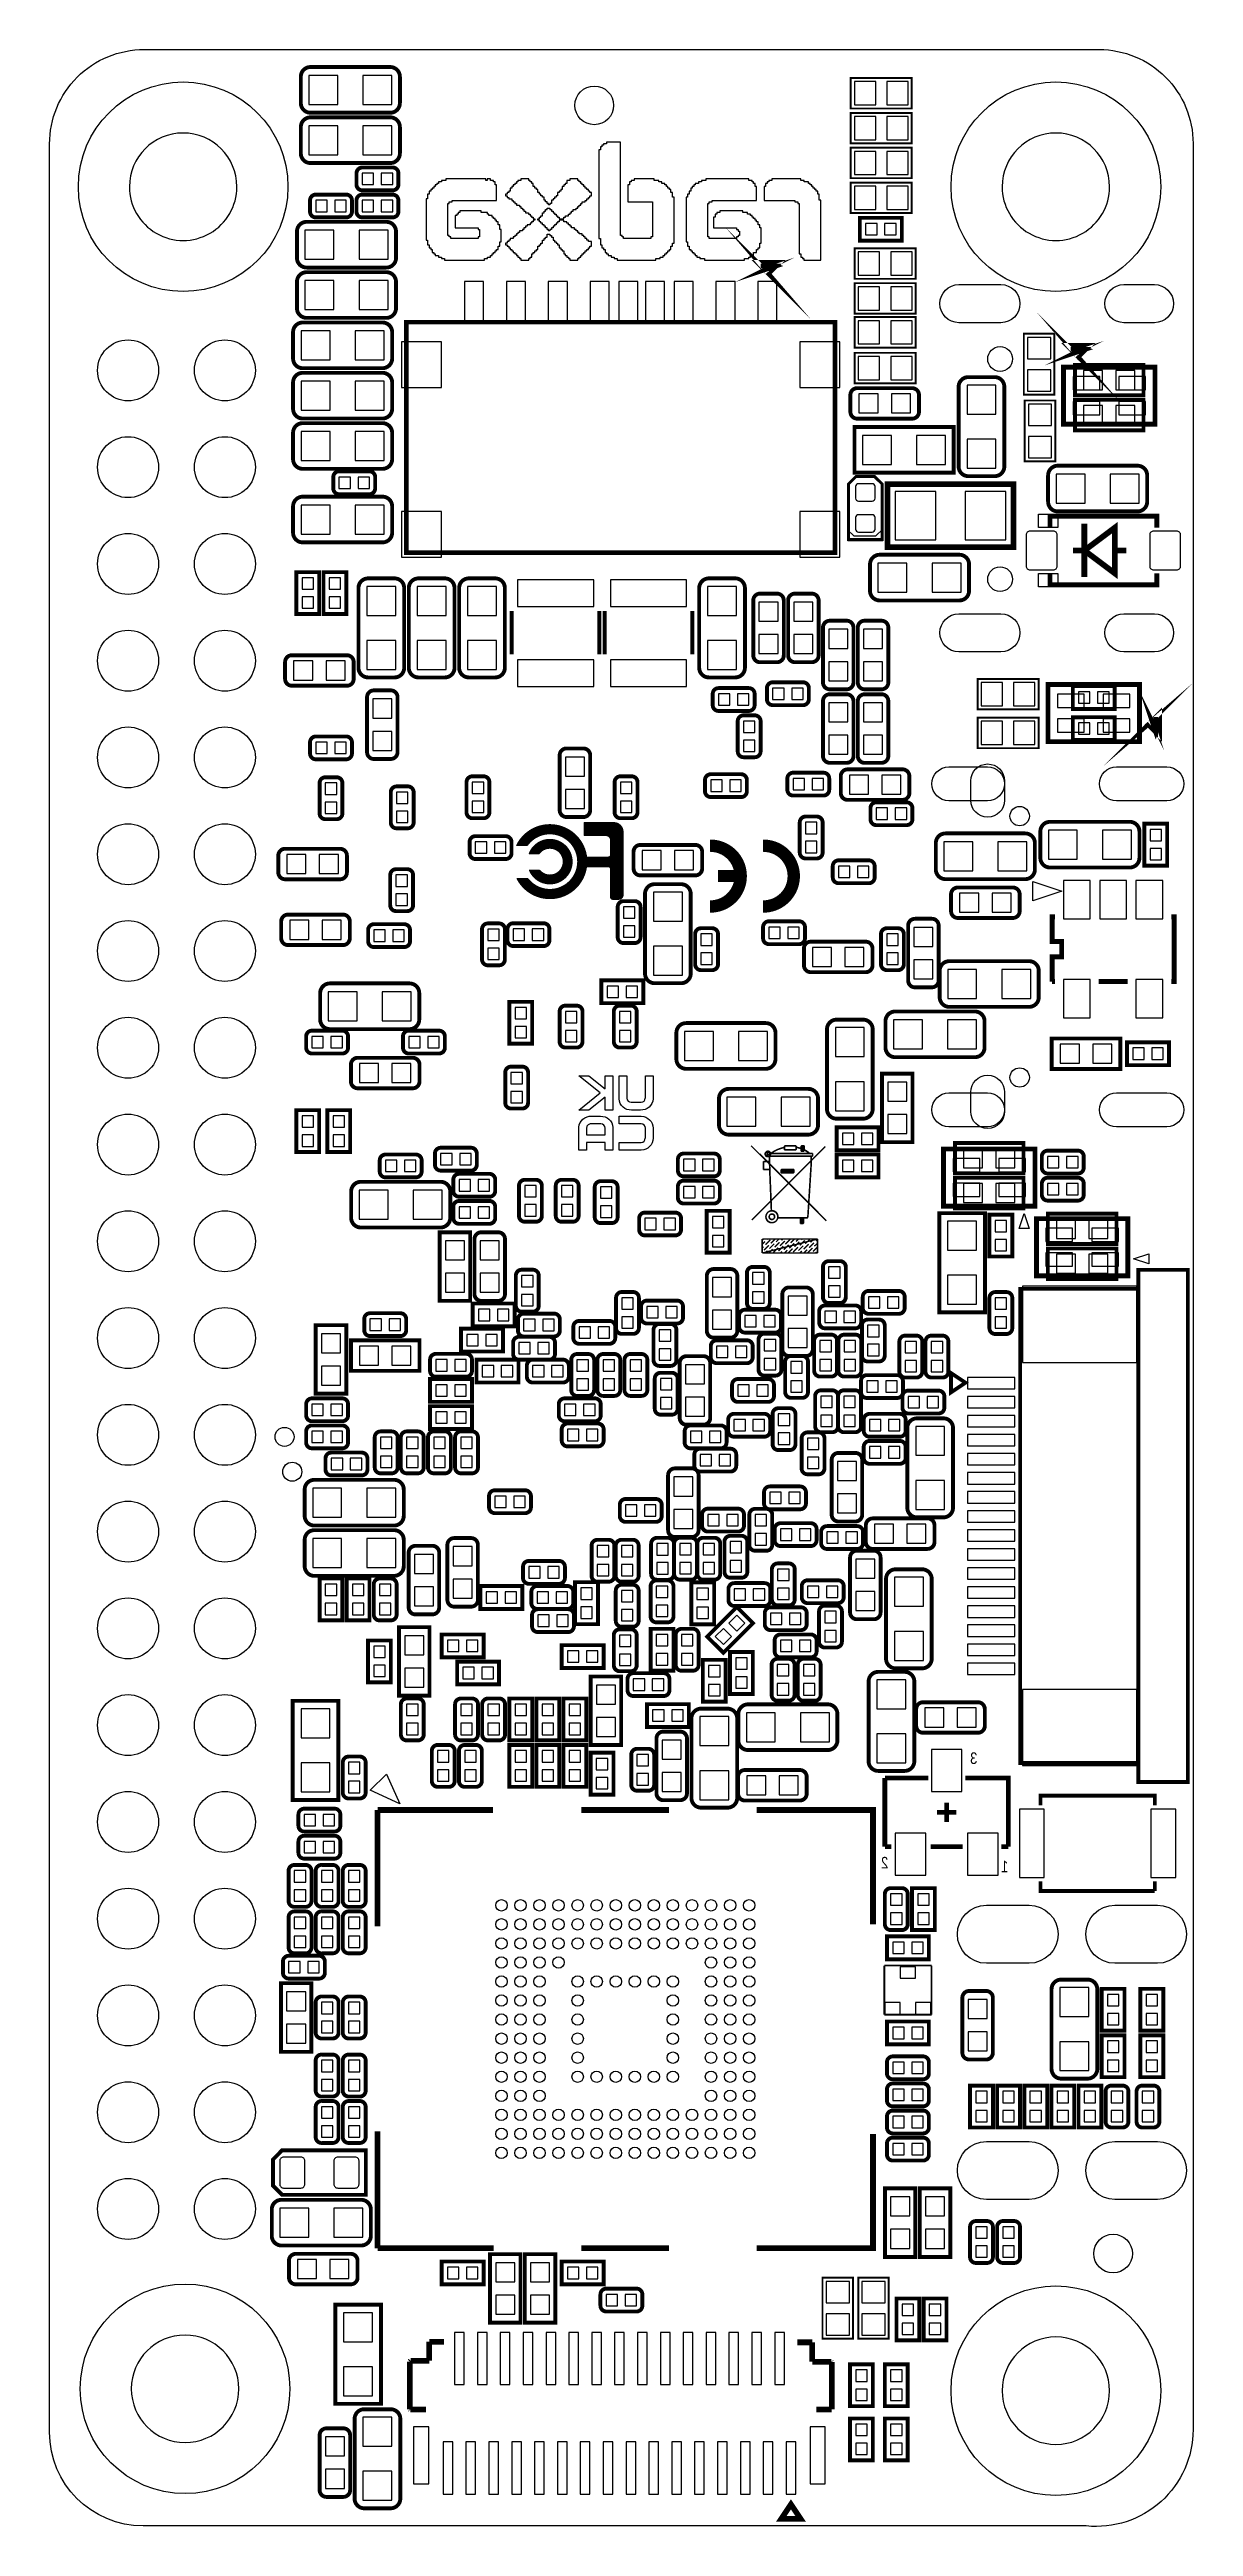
# Model space of a CAD drawing. Extents: x 49.7 to 79.7, y 45.3 to 110.3.
import ezdxf
from ezdxf.enums import TextEntityAlignment as Align

# ---------------------------------------------------------------- set-up
doc = ezdxf.new("R2010")
doc.units = 0
for name, color, linetype in [('BG_OUTLINE', 5, 'CONTINUOUS'), ('BG_SILKSCREEN_BOTTOM', 122, 'CONTINUOUS'), ('PG_NEW-SILK-BOTTOM', 4, 'CONTINUOUS'), ('PG_SILKSCREEN_BOTTOM', 122, 'CONTINUOUS'), ('PIN_BOTTOM', 12, 'CONTINUOUS')]:
    doc.layers.add(name, color=color, linetype=linetype)

msp = doc.modelspace()

# ---------------------------------------------------------------- texts
at = {"layer": 'PG_NEW-SILK-BOTTOM', "text_generation_flag": 2, "width": 0.833333}
for s, p in [('3', (73.9648, 65.278)), ('2', (71.628, 62.5348)), ('1', (74.7776, 62.4332))]:
    msp.add_text(s, height=0.3048, dxfattribs=at).set_placement(p, align=Align.CENTER)

# ---------------------------------------------------------------- linework, layer by layer
at = {"layer": 'BG_OUTLINE'}
for points in [[(49.71415, 107.799378, -0.414244), (52.193952, 110.278926), (77.254354, 110.278926, -0.414214), (79.719678, 107.813602), (79.719678, 47.804578, -0.444754), (76.917296, 45.277278), (52.171854, 45.277278, -0.414183), (49.71415, 47.734728)], [(54.629558, 106.677206, 1), (51.809771, 106.677066, 1)], [(77.52969, 106.677206, 1), (74.709903, 106.677066, 1)], [(54.679596, 48.87722, 1), (51.859809, 48.87708, 1)], [(77.52969, 48.827182, 1), (74.709903, 48.827042, 1)]]:
    msp.add_lwpolyline(points, format="xyb", close=True, dxfattribs=at)
at = {"layer": 'BG_SILKSCREEN_BOTTOM'}
for points in [[(65.618868, 104.752902), (65.618868, 104.793034), (65.739264, 104.793034), (65.739264, 104.833166), (65.819528, 104.833166), (65.819528, 104.873298), (65.85966, 104.873298), (65.85966, 104.91343), (65.899792, 104.91343), (65.899792, 104.953562), (65.939924, 104.953562), (65.939924, 104.993694), (65.980056, 104.993694), (65.980056, 105.033826), (66.020188, 105.033826), (66.020188, 105.11409), (66.06032, 105.11409), (66.06032, 105.194354), (66.100452, 105.194354), (66.100452, 106.402378), (66.06032, 106.402378), (66.06032, 106.522774), (66.020188, 106.522774), (66.020188, 106.603038), (65.980056, 106.603038), (65.980056, 106.64317), (65.939924, 106.64317), (65.939924, 106.683302), (65.899792, 106.683302), (65.899792, 106.723434), (65.85966, 106.723434), (65.85966, 106.763566), (65.779396, 106.763566), (65.779396, 106.803698), (65.699132, 106.803698), (65.699132, 106.84383), (65.578736, 106.84383), (65.578736, 106.883962), (65.052956, 106.883962), (65.052956, 106.84383), (64.972692, 106.84383), (64.972692, 106.803698), (64.93256, 106.803698), (64.93256, 106.723434), (64.892428, 106.723434), (64.892428, 106.277918), (65.53454, 106.277918), (65.53454, 105.358946), (65.494408, 105.358946), (65.494408, 105.318814), (64.776096, 105.318814), (64.776096, 105.358946), (64.735964, 105.358946), (64.735964, 105.399078), (64.695832, 105.399078), (64.695832, 107.84713), (64.33058, 107.84713), (64.33058, 107.806998), (64.250316, 107.806998), (64.250316, 107.766866), (64.210184, 107.766866), (64.210184, 107.726734), (64.170052, 107.726734), (64.170052, 107.64647), (64.12992, 107.64647), (64.12992, 105.31475), (64.170052, 105.31475), (64.170052, 105.154222), (64.210184, 105.154222), (64.210184, 105.073958), (64.250316, 105.073958), (64.250316, 105.033826), (64.290448, 105.033826), (64.290448, 104.953562), (64.33058, 104.953562), (64.33058, 104.91343), (64.370712, 104.91343), (64.370712, 104.873298), (64.450976, 104.873298), (64.450976, 104.833166), (64.53124, 104.833166), (64.53124, 104.793034), (64.611504, 104.793034), (64.611504, 104.752902)], [(61.124084, 104.752902), (61.124084, 104.793034), (61.204348, 104.793034), (61.204348, 104.833166), (61.284612, 104.833166), (61.284612, 104.873298), (61.324744, 104.873298), (61.324744, 104.91343), (61.364876, 104.91343), (61.364876, 104.953562), (61.405008, 104.953562), (61.405008, 104.993694), (61.44514, 104.993694), (61.44514, 105.033826), (61.485272, 105.033826), (61.485272, 105.11409), (61.525404, 105.11409), (61.525404, 105.234486), (61.565536, 105.234486), (61.565536, 105.559606), (61.525404, 105.559606), (61.525404, 105.680002), (61.485272, 105.680002), (61.485272, 105.760266), (61.44514, 105.760266), (61.44514, 105.800398), (61.405008, 105.800398), (61.405008, 105.84053), (61.364876, 105.84053), (61.364876, 105.880662), (61.324744, 105.880662), (61.324744, 105.920794), (61.24448, 105.920794), (61.24448, 105.960926), (61.204348, 105.960926), (61.204348, 106.001058), (61.04382, 106.001058), (61.04382, 106.04119), (60.477908, 106.04119), (60.477908, 106.001058), (60.437776, 106.001058), (60.437776, 105.960926), (60.397644, 105.960926), (60.397644, 105.920794), (60.357512, 105.920794), (60.357512, 105.595674), (60.959492, 105.595674), (60.959492, 105.555542), (60.999624, 105.555542), (60.999624, 105.358946), (60.959492, 105.358946), (60.959492, 105.318814), (60.24118, 105.318814), (60.24118, 105.358946), (60.201048, 105.358946), (60.201048, 105.399078), (60.160916, 105.399078), (60.160916, 106.237786), (60.201048, 106.237786), (60.201048, 106.277918), (60.281312, 106.277918), (60.281312, 106.31805), (61.44514, 106.31805), (61.44514, 106.723434), (61.405008, 106.723434), (61.405008, 106.803698), (61.364876, 106.803698), (61.364876, 106.84383), (61.284612, 106.84383), (61.284612, 106.883962), (61.200284, 106.883962), (61.200284, 106.84383), (61.164216, 106.84383), (61.164216, 106.883962), (60.11672, 106.883962), (60.11672, 106.84383), (59.996324, 106.84383), (59.996324, 106.803698), (59.91606, 106.803698), (59.91606, 106.763566), (59.875928, 106.763566), (59.875928, 106.723434), (59.835796, 106.723434), (59.835796, 106.683302), (59.795664, 106.683302), (59.795664, 106.64317), (59.755532, 106.64317), (59.755532, 106.603038), (59.7154, 106.603038), (59.7154, 106.562906), (59.675268, 106.562906), (59.675268, 106.482642), (59.635136, 106.482642), (59.635136, 106.362246), (59.595004, 106.362246), (59.595004, 105.274618), (59.635136, 105.274618), (59.635136, 105.154222), (59.675268, 105.154222), (59.675268, 105.073958), (59.7154, 105.073958), (59.7154, 105.033826), (59.755532, 105.033826), (59.755532, 104.953562), (59.795664, 104.953562), (59.795664, 104.91343), (59.835796, 104.91343), (59.835796, 104.873298), (59.91606, 104.873298), (59.91606, 104.833166), (59.996324, 104.833166), (59.996324, 104.793034), (60.076588, 104.793034), (60.076588, 104.752902)], [(63.572136, 104.752902), (63.572136, 104.793034), (63.612268, 104.793034), (63.612268, 104.833166), (63.6524, 104.833166), (63.6524, 104.873298), (63.692532, 104.873298), (63.692532, 104.91343), (63.732664, 104.91343), (63.732664, 104.953562), (63.772796, 104.953562), (63.772796, 104.993694), (63.812928, 104.993694), (63.812928, 105.033826), (63.85306, 105.033826), (63.85306, 105.073958), (63.893192, 105.073958), (63.893192, 105.11409), (63.933324, 105.11409), (63.933324, 105.23855), (63.85306, 105.23855), (63.85306, 105.278682), (63.812928, 105.278682), (63.812928, 105.318814), (63.772796, 105.318814), (63.772796, 105.358946), (63.732664, 105.358946), (63.732664, 105.399078), (63.692532, 105.399078), (63.692532, 105.43921), (63.612268, 105.43921), (63.612268, 105.479342), (63.572136, 105.479342), (63.572136, 105.519474), (63.532004, 105.519474), (63.532004, 105.559606), (63.491872, 105.559606), (63.491872, 105.599738), (63.411608, 105.599738), (63.411608, 105.63987), (63.371476, 105.63987), (63.371476, 105.680002), (63.331344, 105.680002), (63.331344, 105.720134), (63.291212, 105.720134), (63.291212, 105.760266), (63.210948, 105.760266), (63.210948, 105.800398), (63.086488, 105.800398), (63.086488, 105.760266), (63.046356, 105.760266), (63.046356, 105.720134), (63.006224, 105.720134), (63.006224, 105.680002), (62.966092, 105.680002), (62.966092, 105.63987), (62.92596, 105.63987), (62.92596, 105.599738), (62.885828, 105.599738), (62.885828, 105.559606), (62.845696, 105.559606), (62.845696, 105.519474), (62.809628, 105.519474), (62.809628, 105.559606), (62.769496, 105.559606), (62.769496, 105.599738), (62.729364, 105.599738), (62.729364, 105.63987), (62.689232, 105.63987), (62.689232, 105.680002), (62.6491, 105.680002), (62.6491, 105.720134), (62.608968, 105.720134), (62.608968, 105.760266), (62.568836, 105.760266), (62.568836, 105.800398), (62.528704, 105.800398), (62.528704, 105.836466), (62.568836, 105.836466), (62.568836, 105.876598), (62.608968, 105.876598), (62.608968, 105.91673), (62.6491, 105.91673), (62.6491, 105.996994), (62.689232, 105.996994), (62.689232, 106.037126), (62.729364, 106.037126), (62.729364, 106.077258), (62.769496, 106.077258), (62.769496, 106.11739), (62.845696, 106.11739), (62.845696, 106.077258), (62.885828, 106.077258), (62.885828, 106.037126), (62.92596, 106.037126), (62.92596, 105.996994), (62.966092, 105.996994), (62.966092, 105.956862), (63.006224, 105.956862), (63.006224, 105.91673), (63.046356, 105.91673), (63.046356, 105.876598), (63.086488, 105.876598), (63.086488, 105.836466), (63.210948, 105.836466), (63.210948, 105.876598), (63.25108, 105.876598), (63.25108, 105.91673), (63.331344, 105.91673), (63.331344, 105.956862), (63.371476, 105.956862), (63.371476, 105.996994), (63.411608, 105.996994), (63.411608, 106.037126), (63.45174, 106.037126), (63.45174, 106.077258), (63.532004, 106.077258), (63.532004, 106.11739), (63.572136, 106.11739), (63.572136, 106.157522), (63.612268, 106.157522), (63.612268, 106.197654), (63.6524, 106.197654), (63.6524, 106.237786), (63.692532, 106.237786), (63.692532, 106.277918), (63.772796, 106.277918), (63.772796, 106.31805), (63.812928, 106.31805), (63.812928, 106.358182), (63.85306, 106.358182), (63.85306, 106.398314), (63.893192, 106.398314), (63.893192, 106.438446), (63.933324, 106.438446), (63.933324, 106.522774), (63.893192, 106.522774), (63.893192, 106.562906), (63.85306, 106.562906), (63.85306, 106.603038), (63.812928, 106.603038), (63.812928, 106.64317), (63.772796, 106.64317), (63.772796, 106.683302), (63.732664, 106.683302), (63.732664, 106.723434), (63.692532, 106.723434), (63.692532, 106.763566), (63.6524, 106.763566), (63.6524, 106.803698), (63.612268, 106.803698), (63.612268, 106.84383), (63.572136, 106.84383), (63.572136, 106.883962), (63.367412, 106.883962), (63.367412, 106.84383), (63.287148, 106.84383), (63.287148, 106.763566), (63.247016, 106.763566), (63.247016, 106.723434), (63.206884, 106.723434), (63.206884, 106.683302), (63.166752, 106.683302), (63.166752, 106.603038), (63.12662, 106.603038), (63.12662, 106.562906), (63.086488, 106.562906), (63.086488, 106.522774), (63.046356, 106.522774), (63.046356, 106.44251), (63.006224, 106.44251), (63.006224, 106.402378), (62.966092, 106.402378), (62.966092, 106.362246), (62.92596, 106.362246), (62.92596, 106.322114), (62.885828, 106.322114), (62.885828, 106.24185), (62.845696, 106.24185), (62.845696, 106.201718), (62.809628, 106.201718), (62.809628, 106.24185), (62.769496, 106.24185), (62.769496, 106.281982), (62.729364, 106.281982), (62.729364, 106.322114), (62.689232, 106.322114), (62.689232, 106.402378), (62.6491, 106.402378), (62.6491, 106.44251), (62.608968, 106.44251), (62.608968, 106.482642), (62.568836, 106.482642), (62.568836, 106.522774), (62.528704, 106.522774), (62.528704, 106.603038), (62.488572, 106.603038), (62.488572, 106.64317), (62.44844, 106.64317), (62.44844, 106.683302), (62.408308, 106.683302), (62.408308, 106.763566), (62.368176, 106.763566), (62.368176, 106.803698), (62.328044, 106.803698), (62.328044, 106.84383), (62.287912, 106.84383), (62.287912, 106.883962), (62.083188, 106.883962), (62.083188, 106.84383), (62.002924, 106.84383), (62.002924, 106.803698), (61.962792, 106.803698), (61.962792, 106.763566), (61.92266, 106.763566), (61.92266, 106.723434), (61.882528, 106.723434), (61.882528, 106.683302), (61.842396, 106.683302), (61.842396, 106.64317), (61.802264, 106.64317), (61.802264, 106.562906), (61.762132, 106.562906), (61.762132, 106.522774), (61.722, 106.522774), (61.722, 106.482642), (61.681868, 106.482642), (61.681868, 106.438446), (61.722, 106.438446), (61.722, 106.398314), (61.762132, 106.398314), (61.762132, 106.358182), (61.842396, 106.358182), (61.842396, 106.31805), (61.882528, 106.31805), (61.882528, 106.277918), (61.92266, 106.277918), (61.92266, 106.237786), (61.962792, 106.237786), (61.962792, 106.197654), (62.043056, 106.197654), (62.043056, 106.157522), (62.083188, 106.157522), (62.083188, 106.11739), (62.12332, 106.11739), (62.12332, 106.077258), (62.163452, 106.077258), (62.163452, 106.037126), (62.203584, 106.037126), (62.203584, 105.996994), (62.283848, 105.996994), (62.283848, 105.956862), (62.32398, 105.956862), (62.32398, 105.91673), (62.364112, 105.91673), (62.364112, 105.876598), (62.404244, 105.876598), (62.404244, 105.836466), (62.444376, 105.836466), (62.444376, 105.800398), (62.404244, 105.800398), (62.404244, 105.760266), (62.364112, 105.760266), (62.364112, 105.720134), (62.32398, 105.720134), (62.32398, 105.680002), (62.243716, 105.680002), (62.243716, 105.63987), (62.203584, 105.63987), (62.203584, 105.599738), (62.163452, 105.599738), (62.163452, 105.559606), (62.12332, 105.559606), (62.12332, 105.519474), (62.043056, 105.519474), (62.043056, 105.479342), (62.002924, 105.479342), (62.002924, 105.43921), (61.962792, 105.43921), (61.962792, 105.399078), (61.92266, 105.399078), (61.92266, 105.358946), (61.882528, 105.358946), (61.882528, 105.318814), (61.802264, 105.318814), (61.802264, 105.278682), (61.762132, 105.278682), (61.762132, 105.23855), (61.722, 105.23855), (61.722, 105.198418), (61.681868, 105.198418), (61.681868, 105.154222), (61.722, 105.154222), (61.722, 105.11409), (61.762132, 105.11409), (61.762132, 105.073958), (61.802264, 105.073958), (61.802264, 105.033826), (61.842396, 105.033826), (61.842396, 104.993694), (61.882528, 104.993694), (61.882528, 104.953562), (61.92266, 104.953562), (61.92266, 104.91343), (61.962792, 104.91343), (61.962792, 104.873298), (62.002924, 104.873298), (62.002924, 104.833166), (62.043056, 104.833166), (62.043056, 104.793034), (62.083188, 104.793034), (62.083188, 104.752902), (62.287912, 104.752902), (62.287912, 104.793034), (62.328044, 104.793034), (62.328044, 104.833166), (62.368176, 104.833166), (62.368176, 104.91343), (62.408308, 104.91343), (62.408308, 104.953562), (62.44844, 104.953562), (62.44844, 104.993694), (62.488572, 104.993694), (62.488572, 105.033826), (62.528704, 105.033826), (62.528704, 105.11409), (62.568836, 105.11409), (62.568836, 105.154222), (62.608968, 105.154222), (62.608968, 105.194354), (62.6491, 105.194354), (62.6491, 105.274618), (62.689232, 105.274618), (62.689232, 105.31475), (62.729364, 105.31475), (62.729364, 105.354882), (62.769496, 105.354882), (62.769496, 105.435146), (62.845696, 105.435146), (62.845696, 105.395014), (62.885828, 105.395014), (62.885828, 105.354882), (62.92596, 105.354882), (62.92596, 105.274618), (62.966092, 105.274618), (62.966092, 105.234486), (63.006224, 105.234486), (63.006224, 105.194354), (63.046356, 105.194354), (63.046356, 105.154222), (63.086488, 105.154222), (63.086488, 105.073958), (63.12662, 105.073958), (63.12662, 105.033826), (63.166752, 105.033826), (63.166752, 104.993694), (63.206884, 104.993694), (63.206884, 104.91343), (63.247016, 104.91343), (63.247016, 104.873298), (63.287148, 104.873298), (63.287148, 104.833166), (63.32728, 104.833166), (63.32728, 104.793034), (63.367412, 104.793034), (63.367412, 104.752902)], [(67.946524, 104.752902), (67.946524, 104.793034), (68.06692, 104.793034), (68.06692, 104.833166), (68.107052, 104.833166), (68.107052, 104.873298), (68.187316, 104.873298), (68.187316, 104.953562), (68.26758, 104.953562), (68.26758, 105.033826), (68.307712, 105.033826), (68.307712, 105.073958), (68.347844, 105.073958), (68.347844, 105.194354), (68.387976, 105.194354), (68.387976, 105.599738), (68.347844, 105.599738), (68.347844, 105.680002), (68.307712, 105.680002), (68.307712, 105.760266), (68.26758, 105.760266), (68.26758, 105.800398), (68.227448, 105.800398), (68.227448, 105.84053), (68.187316, 105.84053), (68.187316, 105.880662), (68.147184, 105.880662), (68.147184, 105.920794), (68.107052, 105.920794), (68.107052, 105.960926), (68.026788, 105.960926), (68.026788, 106.001058), (67.906392, 106.001058), (67.906392, 106.04119), (67.300348, 106.04119), (67.300348, 106.001058), (67.220084, 106.001058), (67.220084, 105.960926), (67.179952, 105.960926), (67.179952, 105.880662), (67.13982, 105.880662), (67.13982, 105.595674), (67.7418, 105.595674), (67.7418, 105.555542), (67.781932, 105.555542), (67.781932, 105.51541), (67.822064, 105.51541), (67.822064, 105.399078), (67.781932, 105.399078), (67.781932, 105.358946), (67.7418, 105.358946), (67.7418, 105.318814), (67.023488, 105.318814), (67.023488, 105.358946), (66.983356, 105.358946), (66.983356, 106.237786), (67.023488, 106.237786), (67.023488, 106.277918), (67.103752, 106.277918), (67.103752, 106.31805), (68.26758, 106.31805), (68.26758, 106.683302), (68.227448, 106.683302), (68.227448, 106.763566), (68.187316, 106.763566), (68.187316, 106.803698), (68.147184, 106.803698), (68.147184, 106.84383), (68.06692, 106.84383), (68.06692, 106.883962), (66.93916, 106.883962), (66.93916, 106.84383), (66.818764, 106.84383), (66.818764, 106.803698), (66.7385, 106.803698), (66.7385, 106.763566), (66.658236, 106.763566), (66.658236, 106.723434), (66.618104, 106.723434), (66.618104, 106.683302), (66.577972, 106.683302), (66.577972, 106.64317), (66.53784, 106.64317), (66.53784, 106.562906), (66.497708, 106.562906), (66.497708, 106.482642), (66.457576, 106.482642), (66.457576, 106.402378), (66.417444, 106.402378), (66.417444, 105.234486), (66.457576, 105.234486), (66.457576, 105.11409), (66.497708, 105.11409), (66.497708, 105.033826), (66.53784, 105.033826), (66.53784, 104.993694), (66.577972, 104.993694), (66.577972, 104.953562), (66.618104, 104.953562), (66.618104, 104.91343), (66.658236, 104.91343), (66.658236, 104.873298), (66.698368, 104.873298), (66.698368, 104.833166), (66.778632, 104.833166), (66.778632, 104.793034), (66.899028, 104.793034), (66.899028, 104.752902)], [(69.953124, 104.752902), (69.953124, 106.322114), (69.912992, 106.322114), (69.912992, 106.482642), (69.87286, 106.482642), (69.87286, 106.562906), (69.832728, 106.562906), (69.832728, 106.603038), (69.792596, 106.603038), (69.792596, 106.64317), (69.752464, 106.64317), (69.752464, 106.683302), (69.712332, 106.683302), (69.712332, 106.723434), (69.6722, 106.723434), (69.6722, 106.763566), (69.632068, 106.763566), (69.632068, 106.803698), (69.511672, 106.803698), (69.511672, 106.84383), (69.431408, 106.84383), (69.431408, 106.883962), (68.664836, 106.883962), (68.664836, 106.84383), (68.584572, 106.84383), (68.584572, 106.803698), (68.54444, 106.803698), (68.54444, 106.763566), (68.504308, 106.763566), (68.504308, 106.683302), (68.464176, 106.683302), (68.464176, 106.31805), (69.266816, 106.31805), (69.266816, 106.277918), (69.34708, 106.277918), (69.34708, 106.237786), (69.387212, 106.237786), (69.387212, 104.91343), (69.427344, 104.91343), (69.427344, 104.833166), (69.467476, 104.833166), (69.467476, 104.793034), (69.507608, 104.793034), (69.507608, 104.752902)], [(64.495426, 83.33613), (64.495426, 82.44332), (64.29248, 82.44332), (64.29248, 82.783426), (63.862966, 82.44332), (63.6016, 82.44332), (64.166496, 82.890868), (63.600584, 83.33613), (63.862712, 83.33613), (64.29248, 82.998056), (64.29248, 83.33613)]]:
    msp.add_lwpolyline(points, close=True, dxfattribs=at)
for points, const_width in [([(61.972444, 88.522048, 0.138659), (62.331854, 88.131142, 0.138152), (62.842902, 87.987124, 0.198876), (63.532004, 88.272366, 0.198704), (63.818516, 88.962484, 0.199139), (63.53302, 89.65184, 0.199266), (62.842902, 89.938098, 0.140385), (62.325504, 89.790016, 0.140803), (61.965078, 89.389204)], 0.018796), ([(61.980826, 88.526112, 0.138539), (62.336426, 88.139016, 0.138619), (62.842902, 87.99576, 0.199511), (63.5254, 88.279224, 0.198613), (63.80861, 88.962484, 0.199207), (63.526416, 89.645744, 0.198586), (62.842902, 89.928192, 0.140674), (62.330838, 89.781126, 0.14059), (61.973968, 89.38514)], 0.018796), ([(61.99378, 88.522048, 0.13601), (62.342268, 88.14816, 0.139224), (62.842902, 88.005666, 0.199135), (63.519558, 88.286082, 0.198445), (63.799974, 88.962484, 0.199312), (63.519558, 89.638886, 0.199153), (62.842902, 89.919302, 0.14103), (62.33541, 89.773252, 0.138183), (61.986668, 89.389204)], 0.018796), ([(62.004702, 88.522048, 0.134863), (62.347602, 88.15578, 0.138708), (62.842902, 88.015826, 0.198314), (63.512446, 88.291924, 0.198735), (63.789814, 88.962484, 0.199116), (63.513716, 89.632028, 0.198808), (62.842902, 89.90965, 0.140657), (62.340236, 89.765378, 0.136832), (61.99759, 89.389204)], 0.018796), ([(62.01537, 88.522048, 0.133535), (62.352428, 88.163654, 0.139086), (62.842902, 88.024462, 0.198926), (63.505588, 88.298782, 0.198722), (63.779908, 88.962484, 0.199085), (63.50635, 89.62517, 0.198708), (62.842902, 89.899744, 0.140118), (62.345062, 89.75725, 0.135405), (62.008766, 89.389204)], 0.018796), ([(62.026546, 88.522048, 0.132012), (62.357, 88.171782, 0.138615), (62.842902, 88.034368, 0.198931), (63.49873, 88.306148, 0.198627), (63.771018, 88.962484, 0.199162), (63.499492, 89.618058, 0.199316), (62.842902, 89.8906, 0.140621), (62.351412, 89.74963, 0.134437), (62.019434, 89.389204)], 0.018796), ([(62.037214, 88.522048, 0.130525), (62.36208, 88.180672, 0.138984), (62.842902, 88.044528, 0.198872), (63.491618, 88.312752, 0.198654), (63.761112, 88.962484, 0.199126), (63.492888, 89.6112, 0.19938), (62.842902, 89.880948, 0.141124), (62.356238, 89.740486, 0.132962), (62.029594, 89.389204)], 0.018796), ([(62.047882, 88.522048, 0.129101), (62.366906, 88.188292, 0.139451), (62.842902, 88.053164, 0.199525), (63.485014, 88.31961, 0.198636), (63.75146, 88.962484, 0.199284), (63.485522, 89.605358, 0.198504), (62.842902, 89.871042, 0.140505), (62.361318, 89.732866, 0.131604), (62.040262, 89.389204)], 0.018796), ([(62.059058, 88.522048, 0.127664), (62.37224, 88.19642, 0.138761), (62.842902, 88.06307, 0.199139), (63.478918, 88.326722, 0.198409), (63.742316, 88.962484, 0.199407), (63.478918, 89.5985, 0.199098), (62.842902, 89.861898, 0.140995), (62.366144, 89.724738, 0.130086), (62.051184, 89.389204)], 0.018796), ([(62.069726, 88.522048, 0.126258), (62.376812, 88.20404, 0.138201), (62.842902, 88.072976, 0.198377), (63.472314, 88.332564, 0.198631), (63.732664, 88.962484, 0.199257), (63.472822, 89.591642, 0.198677), (62.842902, 89.851992, 0.140541), (62.37097, 89.717118, 0.128622), (62.061852, 89.389204)], 0.018796), ([(62.080648, 88.522048, 0.124437), (62.381892, 88.213184, 0.139673), (62.842902, 88.081866, 0.198858), (63.464948, 88.339422, 0.198731), (63.723012, 88.962484, 0.199071), (63.465964, 89.58453, 0.198731), (62.842902, 89.84234, 0.139994), (62.375796, 89.70899, 0.127101), (62.072774, 89.389204)], 0.018796), ([(62.091316, 88.522048, 0.122754), (62.386718, 88.221058, 0.139104), (62.842902, 88.091772, 0.198935), (63.45809, 88.346534, 0.19859), (63.713868, 88.962484, 0.199203), (63.459106, 89.577672, 0.199334), (62.842902, 89.83345, 0.141266), (62.380876, 89.700354, 0.125487), (62.083696, 89.389204)], 0.018796), ([(62.103508, 88.522048, 0.121075), (62.391544, 88.228932, 0.138481), (62.842902, 88.101678, 0.198772), (63.451486, 88.353392, 0.198531), (63.703962, 88.962484, 0.199302), (63.451994, 89.570814, 0.199053), (62.842902, 89.823544, 0.14111), (62.386718, 89.692226, 0.123958), (62.09538, 89.389204)], 0.018796), ([(62.11443, 88.522048, 0.119468), (62.396624, 88.236806, 0.138859), (62.842902, 88.110314, 0.19957), (63.444374, 88.36025, 0.198608), (63.69431, 88.962484, 0.199289), (63.445136, 89.564718, 0.198486), (62.842902, 89.813638, 0.140487), (62.391544, 89.684352, 0.122346), (62.106302, 89.389204)], 0.018796), ([(62.125098, 88.522048, 0.117853), (62.401704, 88.24468, 0.138228), (62.842902, 88.120474, 0.199157), (63.438532, 88.367362, 0.198368), (63.685166, 88.962484, 0.199434), (63.438532, 89.558114, 0.19913), (62.842902, 89.805002, 0.140906), (62.396624, 89.676478, 0.120726), (62.117478, 89.389204)], 0.018796), ([(62.136782, 88.522048, 0.115823), (62.406784, 88.253824, 0.138681), (62.842902, 88.130126, 0.198912), (63.43142, 88.37422, 0.198368), (63.67526, 88.962484, 0.199248), (63.43269, 89.551256, 0.198717), (62.842902, 89.795096, 0.140278), (62.401704, 89.668604, 0.119066), (62.128146, 89.389204)], 0.018796), ([(62.147958, 88.522048, 0.114112), (62.411356, 88.261444, 0.139162), (62.842902, 88.139016, 0.198876), (63.424308, 88.380062, 0.19874), (63.665354, 88.962484, 0.199012), (63.425832, 89.54389, 0.198758), (62.842902, 89.78519, 0.140763), (62.406784, 89.65946, 0.11715), (62.139068, 89.389204)], 0.018796), ([(62.15888, 88.522048, 0.112455), (62.417452, 88.269572, 0.138864), (62.842902, 88.149176, 0.198908), (63.417704, 88.38692, 0.198613), (63.656464, 88.962484, 0.199216), (63.418466, 89.537032, 0.199357), (62.842902, 89.7763, 0.141297), (62.411356, 89.65184, 0.115226), (62.151006, 89.389204)], 0.018796), ([(62.170564, 88.522048, 0.110542), (62.422278, 88.277192, 0.138161), (62.842902, 88.159082, 0.19869), (63.410846, 88.393778, 0.198604), (63.646812, 88.962484, 0.199293), (63.411608, 89.530428, 0.199112), (62.842902, 89.766394, 0.140616), (62.416436, 89.643966, 0.113498), (62.161674, 89.389204)], 0.018796), ([(62.182248, 88.522048, 0.108365), (62.427358, 88.286082, 0.13962), (62.842902, 88.167718, 0.199348), (63.403734, 88.400636, 0.198622), (63.636652, 88.962484, 0.19913), (63.405004, 89.523316, 0.199244), (62.842902, 89.756488, 0.1401), (62.421262, 89.635838, 0.111404), (62.173866, 89.389204)], 0.018796), ([(62.193424, 88.522048, 0.106265), (62.432184, 88.29421, 0.13914), (62.842902, 88.177624, 0.199361), (63.396876, 88.407494, 0.198745), (63.62827, 88.962484, 0.199448), (63.397892, 89.517474, 0.199175), (62.842902, 89.747344, 0.140826), (62.427358, 89.627964, 0.109809), (62.184788, 89.389204)], 0.018796), ([(62.205362, 88.522048, 0.104165), (62.43701, 88.302084, 0.138468), (62.842902, 88.187276, 0.19889), (63.391034, 88.414352, 0.198395), (63.618364, 88.962484, 0.199266), (63.39205, 89.510616, 0.198681), (62.842902, 89.737438, 0.141351), (62.432184, 89.619328, 0.107527), (62.195964, 89.389204)], 0.018796), ([(62.216792, 88.522048, 0.102119), (62.44209, 88.309704, 0.137699), (62.842902, 88.197436, 0.198273), (63.384176, 88.420702, 0.198599), (63.608204, 88.962484, 0.199053), (63.385192, 89.503504, 0.198708), (62.842902, 89.727786, 0.140714), (62.43701, 89.6112, 0.105532), (62.20714, 89.389204)], 0.018796), ([(62.22873, 88.522048, 0.099619), (62.44717, 88.318848, 0.139429), (62.842902, 88.206326, 0.198989), (63.377318, 88.42756, 0.198518), (63.599314, 88.962484, 0.199293), (63.377826, 89.496646, 0.199339), (62.842902, 89.718896, 0.141177), (62.44209, 89.60358, 0.103441), (62.218824, 89.389204)], 0.018796), ([(62.22873, 88.522048, 0.099619), (62.44717, 88.318848, 0.139429), (62.842902, 88.206326, 0.198989), (63.377318, 88.42756, 0.198518), (63.599314, 88.962484, 0.199293), (63.377826, 89.496646, 0.199339), (62.842902, 89.718896, 0.141177), (62.44209, 89.60358, 0.103441), (62.218824, 89.389204)], 0.018796), ([(63.740284, 89.9922), (64.518286, 89.9922, -0.413243), (64.76746, 89.74455)], 0.018796), ([(63.75908, 89.973658), (64.518286, 89.973658, -0.414346), (64.747648, 89.74455)], 0.018796), ([(63.762128, 89.981532), (64.521588, 89.981532, -0.415344), (64.750696, 89.751408)], 0.018796), ([(63.768986, 89.963752), (64.518286, 89.963752, -0.413232), (64.739012, 89.74455)], 0.018796), ([(63.778892, 89.954862), (64.518286, 89.954862, -0.414295), (64.728598, 89.74455)], 0.018796), ([(63.787782, 89.944956), (64.518286, 89.944956, -0.414244), (64.718946, 89.74455)], 0.018796), ([(63.797942, 89.93505), (64.518286, 89.93505, -0.412936), (64.709802, 89.74455)], 0.018796), ([(63.807594, 89.926414), (64.518286, 89.926414, -0.414357), (64.70015, 89.74455)], 0.018796), ([(63.816484, 89.916508), (64.518286, 89.916508, -0.414372), (64.690244, 89.74455)], 0.018796), ([(63.826644, 89.906602), (64.518286, 89.906602, -0.412967), (64.681608, 89.74455)], 0.018796), ([(63.836296, 89.897458), (64.518286, 89.897458, -0.41427), (64.671702, 89.74455)], 0.018796), ([(63.844932, 89.887552), (64.518286, 89.887552, -0.414173), (64.661796, 89.74455)], 0.018796), ([(63.855092, 89.8779), (64.518286, 89.8779, -0.412548), (64.652906, 89.74455)], 0.018796), ([(64.545464, 89.145364), (64.545464, 89.52738, 0.414168), (64.316356, 89.756488)], 0.018796), ([(64.53632, 89.145364), (64.53632, 89.52738, 0.415175), (64.316356, 89.746328)], 0.018796), ([(64.526414, 89.145364), (64.526414, 89.52738, 0.415226), (64.316356, 89.736676)], 0.018796), ([(64.516762, 89.145364), (64.516762, 89.52738, 0.414183), (64.316356, 89.727786)], 0.018796), ([(64.507618, 89.145364), (64.507618, 89.52738, 0.415293), (64.316356, 89.71788)], 0.018796), ([(64.76746, 89.74455), (64.76746, 88.083644, -0.413973), (64.652906, 87.969344)], 0.018796), ([(64.747648, 89.74455), (64.747648, 88.083644, -0.410777), (64.652906, 87.98814)], 0.018796), ([(64.739012, 89.74455), (64.739012, 88.083644, -0.414142), (64.652906, 87.998046)], 0.018796), ([(64.728598, 89.74455), (64.728598, 88.083644, -0.41357), (64.652906, 88.007952)], 0.018796), ([(64.718946, 89.74455), (64.718946, 88.083644, -0.409717), (64.652906, 88.016588)], 0.018796), ([(64.709802, 89.74455), (64.709802, 88.083644, -0.412502), (64.652906, 88.026494)], 0.018796), ([(64.70015, 89.74455), (64.70015, 88.083644, -0.414214), (64.652906, 88.0364)], 0.018796), ([(64.690244, 89.74455), (64.690244, 88.083644, -0.405448), (64.652906, 88.04529)], 0.018796), ([(64.681608, 89.74455), (64.681608, 88.083644, -0.413902), (64.652906, 88.05545)], 0.018796), ([(64.671702, 89.74455), (64.671702, 88.083644, -0.413851), (64.652906, 88.065102)], 0.018796), ([(64.661796, 89.74455), (64.661796, 88.083644, -0.380958), (64.652906, 88.073992)], 0.018796), ([(64.755776, 89.734644), (64.755776, 88.073992, -0.414132), (64.659764, 87.978234)], 0.018796), ([(62.240668, 88.522048, 0.09735), (62.45225, 88.326722, 0.138664), (62.842902, 88.215978, 0.198713), (63.370206, 88.434418, 0.198536), (63.589662, 88.962484, 0.199275), (63.371222, 89.489788, 0.199153), (62.842902, 89.70899, 0.14047), (62.44717, 89.595452, 0.101153), (62.230762, 89.389204)], 0.018796), ([(62.252606, 88.522048, 0.095025), (62.457076, 88.334596, 0.13789), (62.842902, 88.225884, 0.198726), (63.363602, 88.441276, 0.198472), (63.579248, 88.962484, 0.199293), (63.36411, 89.48293, 0.199116), (62.842902, 89.699084, 0.1399), (62.45225, 89.587578, 0.098822), (62.242954, 89.389204)], 0.018796), ([(62.264544, 88.522048, 0.09238), (62.461902, 88.34247, 0.138504), (62.842902, 88.234774, 0.199443), (63.35649, 88.448134, 0.198681), (63.570612, 88.962484, 0.199552), (63.357252, 89.477088, 0.199135), (62.842902, 89.690448, 0.141511), (62.457076, 89.578688, 0.096232), (62.254638, 89.389204)], 0.018796), ([(62.25667, 89.389204, -0.118371), (62.514226, 89.609422, -0.118384), (62.842902, 89.688162, -0.199484), (63.35649, 89.475056, -0.199221), (63.568834, 88.962484, -0.198581), (63.355474, 88.448896, -0.198894), (62.842902, 88.236806, -0.115094), (62.521084, 88.31199, -0.115266), (62.266322, 88.522048)], 0.018796), ([(62.292992, 89.171018, -0.15224), (62.5094, 89.446608, -0.151584), (62.842902, 89.55024, -0.198708), (63.258954, 89.378028, -0.199425), (63.43142, 88.962484, -0.199484), (63.258954, 88.546686, -0.199575), (62.842902, 88.37422, -0.149567), (62.514226, 88.474804, -0.149273), (62.298072, 88.741504)], 0.018796), ([(62.302136, 89.16797, -0.152088), (62.514226, 89.43848, -0.152477), (62.842902, 89.54135, -0.198862), (63.252604, 89.37117, -0.198368), (63.421768, 88.962484, -0.199008), (63.251588, 88.552782, -0.198209), (62.842902, 88.383872, -0.149469), (62.520068, 88.482678, -0.14942), (62.306962, 88.745314)], 0.018796), ([(62.31382, 89.171018, -0.148987), (62.520068, 89.430606, -0.152392), (62.842902, 89.53119, -0.198926), (63.245746, 89.364312, -0.198277), (63.411608, 88.962484, -0.198849), (63.24473, 88.559894, -0.19835), (62.842902, 88.393778, -0.1488), (62.524894, 88.490552, -0.145817), (62.318646, 88.741504)], 0.018796), ([(62.323472, 89.171018, -0.14699), (62.524894, 89.422732, -0.151856), (62.842902, 89.521284, -0.198853), (63.238888, 89.357708, -0.199284), (63.402718, 88.962484, -0.199783), (63.238126, 88.566752, -0.199316), (62.842902, 88.402922, -0.14967), (62.529974, 88.498426, -0.14371), (62.329314, 88.741504)], 0.018796), ([(62.334394, 89.171018, -0.145563), (62.53099, 89.414858, -0.152861), (62.842902, 89.512394, -0.198527), (63.23203, 89.351612, -0.198677), (63.393066, 88.962484, -0.199979), (63.23076, 88.57361, -0.199185), (62.842902, 88.412574, -0.149157), (62.53607, 88.5063, -0.142214), (62.339474, 88.741504)], 0.018796), ([(62.344046, 89.171018, -0.143594), (62.53607, 89.406984, -0.152307), (62.842902, 89.502488, -0.19859), (63.225172, 89.344754, -0.198572), (63.382906, 88.962484, -0.198513), (63.225172, 88.580468, -0.198658), (62.842902, 88.42248, -0.148617), (62.540896, 88.514428, -0.139918), (62.350142, 88.741504)], 0.018796), ([(62.355222, 89.171018, -0.141604), (62.541658, 89.398856, -0.152249), (62.842902, 89.492582, -0.1985), (63.21806, 89.337896, -0.415815), (63.21806, 88.587326, -0.19957), (62.842902, 88.43137, -0.149879), (62.546738, 88.522048, -0.138054), (62.360302, 88.741504)], 0.018796), ([(62.365128, 89.171018, -0.139349), (62.546738, 89.390982, -0.152986), (62.842902, 89.483946, -0.198949), (63.212472, 89.331038, -0.198255), (63.36411, 88.962484, -0.198958), (63.211202, 88.593168, -0.198173), (62.842902, 88.441276, -0.149224), (62.551818, 88.530176, -0.135934), (62.37097, 88.741504)], 0.018796), ([(62.375796, 89.171018, -0.137521), (62.552834, 89.383362, -0.152655), (62.842902, 89.47404, -0.19894), (63.20536, 89.323926, -0.198191), (63.354458, 88.962484, -0.198876), (63.204344, 88.600026, -0.198137), (62.842902, 88.451182, -0.148751), (62.55766, 88.53805, -0.133833), (62.381892, 88.741504)], 0.018796), ([(62.385956, 89.171018, -0.135356), (62.55766, 89.375234, -0.152124), (62.842902, 89.464134, -0.198917), (63.198502, 89.317068, -0.199316), (63.345822, 88.962484, -0.200069), (63.197486, 88.606884, -0.199194), (62.842902, 88.459818, -0.149799), (62.562486, 88.545924, -0.131466), (62.391544, 88.741504)], 0.018796), ([(62.396624, 89.171018, -0.133162), (62.563502, 89.36736, -0.153754), (62.842902, 89.455244, -0.198577), (63.191644, 89.311226, -0.198531), (63.335662, 88.962484, -0.20011), (63.190374, 88.613996, -0.199262), (62.842902, 88.469724, -0.149005), (62.567566, 88.553544, -0.128901), (62.40272, 88.741504)], 0.018796), ([(62.407292, 89.171018, -0.13084), (62.568582, 89.360502, -0.151263), (62.842902, 89.445592, -0.198568), (63.184532, 89.304114, -0.198527), (63.325756, 88.962484, -0.198595), (63.184532, 88.620854, -0.198432), (62.842902, 88.479884, -0.148742), (62.573408, 88.561672, -0.126631), (62.413388, 88.741504)], 0.018796), ([(62.418468, 89.171018, -0.128564), (62.574424, 89.352628, -0.151013), (62.842902, 89.435686, -0.198527), (63.177674, 89.297256, -0.19972), (63.31712, 88.962484, -0.199765), (63.177674, 88.627712, -0.199597), (62.842902, 88.48852, -0.149643), (62.578234, 88.5698, -0.123533), (62.424564, 88.741504)], 0.018796), ([(62.42812, 89.171018, -0.125944), (62.57925, 89.344754, -0.151923), (62.842902, 89.426542, -0.198931), (63.171578, 89.290144, -0.198105), (63.307214, 88.962484, -0.198772), (63.17107, 88.633808, -0.198282), (62.842902, 88.498426, -0.149326), (62.584076, 88.577674, -0.121106), (62.435486, 88.741504)], 0.018796), ([(62.439042, 89.171018, -0.123569), (62.5856, 89.33688, -0.151481), (62.842902, 89.416636, -0.199062), (63.165228, 89.283286, -0.197965), (63.297054, 88.962484, -0.198917), (63.163958, 88.640666, -0.198078), (62.842902, 88.508586, -0.148456), (62.589156, 88.585294, -0.118185), (62.446154, 88.741504)], 0.018796), ([(62.44971, 89.171018, -0.120367), (62.590172, 89.328752, -0.150901), (62.842902, 89.406984, -0.198903), (63.157862, 89.276428, -0.198114), (63.287402, 88.962484, -0.198999), (63.156846, 88.647524, -0.199239), (62.842902, 88.517222, -0.149331), (62.594236, 88.593168, -0.114913), (62.457076, 88.741504)], 0.018796), ([(62.460886, 89.171018, -0.117712), (62.596268, 89.321132, -0.152178), (62.842902, 89.39784, -0.200237), (63.151004, 89.26957, -0.199262), (63.278258, 88.962484, -0.200047), (63.150242, 88.654636, -0.19947), (62.842902, 88.527128, -0.14905), (62.600078, 88.601296, -0.112128), (62.467744, 88.741504)], 0.018796), ([(62.471554, 89.171018, -0.114254), (62.60084, 89.313004, -0.151597), (62.842902, 89.387934, -0.198527), (63.144146, 89.263728, -0.198513), (63.26886, 88.962484, -0.198436), (63.144146, 88.661494, -0.198527), (62.842902, 88.537034, -0.148233), (62.605158, 88.60917, -0.108423), (62.479428, 88.741504)], 0.018796), ([(62.482476, 89.171018, -0.111678), (62.60719, 89.305384, -0.151102), (62.842902, 89.378028, -0.198441), (63.137288, 89.25687, -0.198504), (63.258954, 88.962484, -0.198554), (63.137288, 88.668098, -0.199684), (62.842902, 88.545924, -0.149558), (62.611, 88.61679, -0.105294), (62.490604, 88.741504)], 0.018796), ([(62.494668, 89.171018, -0.107227), (62.612016, 89.297256, -0.152231), (62.842902, 89.369392, -0.198876), (63.131192, 89.250012, -0.198055), (63.24981, 88.962484, -0.199806), (63.130176, 88.675464, -0.199806), (62.842902, 88.55583, -0.148733), (62.61608, 88.624918, -0.101426), (62.501526, 88.741504)], 0.018796), ([(62.505336, 89.171018, -0.103949), (62.617604, 89.289636, -0.152021), (62.842902, 89.359486, -0.198881), (63.124588, 89.243154, -0.19801), (63.239904, 88.962484, -0.19884), (63.123572, 88.681306, -0.198046), (62.842902, 88.565736, -0.148046), (62.620652, 88.632792, -0.097095), (62.51321, 88.741504)], 0.018796), ([(62.516004, 89.171018, -0.100183), (62.622938, 89.281508, -0.151013), (62.842902, 89.34958, -0.198409), (63.117476, 89.236042, -0.197538), (63.230252, 88.962484, -0.198468), (63.11646, 88.688164, -0.199348), (62.842902, 88.574372, -0.149531), (62.627002, 88.640666, -0.093388), (62.524894, 88.741504)], 0.018796), ([(62.527942, 89.171018, -0.095941), (62.62878, 89.27338, -0.153151), (62.842902, 89.340944, -0.200301), (63.110364, 89.229184, -0.199479), (63.221108, 88.962484, -0.200373), (63.109348, 88.695022, -0.199393), (62.842902, 88.584278, -0.148416), (62.631574, 88.64854, -0.088865), (62.53607, 88.741504)], 0.018796), ([(62.53861, 89.171018, -0.091883), (62.633606, 89.26576, -0.152231), (62.842902, 89.331038, -0.198436), (63.10376, 89.223342, -0.198413), (63.211202, 88.962484, -0.198327), (63.10376, 88.70188, -0.198481), (62.842902, 88.594184, -0.148051), (62.63767, 88.656414, -0.084706), (62.547754, 88.741504)], 0.018796), ([(62.550802, 89.171018, -0.087335), (62.639702, 89.257886, -0.151468), (62.842902, 89.321132, -0.197828), (63.096648, 89.216484, -0.198019), (63.201296, 88.962484, -0.197942), (63.096648, 88.708738, -0.19991), (62.842902, 88.603074, -0.149571), (62.642496, 88.664542, -0.078535), (62.560708, 88.741504)], 0.018796), ([(62.562486, 89.171018, -0.082136), (62.644782, 89.250012, -0.152959), (62.842902, 89.311988, -0.200051), (63.08979, 89.209372, -0.199915), (63.19266, 88.962484, -0.199992), (63.08979, 88.715596, -0.199969), (62.842902, 88.613234, -0.148077), (62.647322, 88.672162, -0.073387), (62.572392, 88.741504)], 0.018796), ([(62.565534, 89.171018, -0.322562), (62.952376, 89.291414, -0.322924), (63.189358, 88.962484, -0.315788), (62.96025, 88.63584, -0.316234), (62.57544, 88.741504)], 0.018796), ([(63.715646, 89.08796), (64.373252, 89.08796, 0.415815), (64.430656, 89.145364)], 0.018796), ([(63.725552, 89.079832), (64.383158, 89.079832, 0.414336), (64.440816, 89.137236)], 0.018796), ([(63.734696, 89.068148), (64.373252, 89.068148, 0.415144), (64.450468, 89.145364)], 0.018796), ([(63.744602, 89.059258), (64.373252, 89.059258, 0.414883), (64.459104, 89.145364)], 0.018796), ([(63.753492, 89.049352), (64.373252, 89.049352, 0.414965), (64.469264, 89.145364)], 0.018796), ([(63.763144, 89.039446), (64.373252, 89.039446, 0.414878), (64.47917, 89.145364)], 0.018796), ([(63.77305, 89.03081), (64.373252, 89.03081, 0.414612), (64.487806, 89.145364)], 0.018796), ([(63.781686, 89.020904), (64.373252, 89.020904, 0.414566), (64.497712, 89.145364)], 0.018796), ([(63.7921, 89.010998), (64.373252, 89.010998, 0.414648), (64.507618, 89.145364)], 0.018796), ([(63.801752, 89.002108), (64.373252, 89.002108, 0.414699), (64.516762, 89.145364)], 0.018796), ([(63.810642, 88.992202), (64.373252, 88.992202, 0.414633), (64.526414, 89.145364)], 0.018796), ([(63.820548, 88.98255), (64.373252, 88.98255, 0.414597), (64.53632, 89.145364)], 0.018796), ([(63.830708, 88.973406), (64.373252, 88.973406, 0.41474), (64.545464, 89.145364)], 0.018796), ([(64.497712, 89.145364), (64.497712, 89.52738, 0.415359), (64.316356, 89.708228)], 0.018796), ([(64.487806, 89.145364), (64.487806, 89.52738, 0.413886), (64.316356, 89.699084)], 0.018796), ([(64.47917, 89.145364), (64.47917, 89.52738, 0.415615), (64.316356, 89.689178)], 0.018796), ([(64.469264, 89.145364), (64.469264, 89.52738, 0.415656), (64.316356, 89.679526)], 0.018796), ([(64.459104, 89.145364), (64.459104, 89.52738, 0.413948), (64.316356, 89.670382)], 0.018796), ([(64.450468, 89.145364), (64.450468, 89.52738, 0.415861), (64.316356, 89.66073)], 0.018796), ([(64.430656, 89.145364), (64.430656, 89.52738, 0.413984), (64.316356, 89.64168)], 0.018796), ([(64.440816, 89.152222), (64.440816, 89.534238, 0.414587), (64.326008, 89.649046)], 0.018796), ([(67.051428, 87.627206, 0.199116), (67.727068, 87.907368, 0.199126), (68.007484, 88.583008, 0.199135), (67.727068, 89.258648, 0.199112), (67.051428, 89.538556)], 0.009652), ([(67.051428, 87.641684, 0.414249), (67.997578, 88.587834, 0.198867), (67.720718, 89.256616, 0.198976), (67.051428, 89.53373)], 0.009652), ([(67.051428, 87.636858, 0.198962), (67.720718, 87.913972, 0.198908), (67.997578, 88.583008, 0.414224), (67.051428, 89.528904)], 0.009652), ([(67.051428, 87.641684, 0.198608), (67.71767, 87.91702, 0.198491), (67.992752, 88.583008, 0.198708), (67.71767, 89.248234, 0.199139), (67.051428, 89.524332)], 0.009652), ([(67.051428, 87.64651, 0.198926), (67.71386, 87.92083, 0.198867), (67.987926, 88.583008, 0.198853), (67.71386, 89.245186, 0.198912), (67.051428, 89.519506)], 0.009652), ([(67.051428, 87.651336, 0.198336), (67.711066, 87.923624, 0.198345), (67.983354, 88.583008, 0.198708), (67.711066, 89.241376, 0.199162), (67.051428, 89.514934)], 0.009652), ([(67.051428, 87.656162, 0.198754), (67.707002, 87.927434, 0.198767), (67.978528, 88.583008, 0.198758), (67.707002, 89.238582, 0.198735), (67.051428, 89.510108)], 0.009652), ([(67.051428, 87.660734, 0.198359), (67.704208, 87.930228, 0.198373), (67.973702, 88.583008, 0.198531), (67.704208, 89.234772, 0.198912), (67.051428, 89.505282)], 0.009652), ([(67.051428, 87.66556, 0.198758), (67.700652, 87.934038, 0.198704), (67.968876, 88.583008, 0.19869), (67.700652, 89.231724, 0.198799), (67.051428, 89.500456)], 0.009652), ([(67.051428, 87.670386, 0.198577), (67.696842, 87.937086, 0.198862), (67.964304, 88.583008, 0.19908), (67.696842, 89.228168, 0.199135), (67.051428, 89.495376)], 0.009652), ([(67.051428, 87.675212, 0.198749), (67.693794, 87.940896, 0.198631), (67.959478, 88.583008, 0.198672), (67.693794, 89.22512, 0.198726), (67.051428, 89.490804)], 0.009652), ([(67.051428, 87.680038, 0.198531), (67.689984, 87.94369, 0.198935), (67.954652, 88.583008, 0.199085), (67.689984, 89.22131, 0.199185), (67.051428, 89.486232)], 0.009652), ([(67.051428, 87.684864, 0.198599), (67.686936, 87.947754, 0.19855), (67.949826, 88.583008, 0.19898), (67.686936, 89.217754, 0.199307), (67.051428, 89.481152)], 0.009652), ([(67.051428, 87.689436, 0.199153), (67.683126, 87.951564, 0.414679), (67.683126, 89.214706, 0.199116), (67.051428, 89.47658)], 0.009652), ([(67.051428, 87.694516, 0.19854), (67.680586, 87.954104, 0.198495), (67.940428, 88.583008, 0.198881), (67.680586, 89.210642, 0.199384), (67.051428, 89.471754)], 0.009652), ([(67.051428, 87.699088, 0.198921), (67.676776, 87.957914, 0.198881), (67.935602, 88.583008, 0.198872), (67.676776, 89.208102, 0.198953), (67.051428, 89.466928)], 0.009652), ([(67.051428, 87.703914, 0.198554), (67.673728, 87.960962, 0.198436), (67.930776, 88.583008, 0.198677), (67.673728, 89.204038, 0.199157), (67.051428, 89.462102)], 0.009652), ([(67.051428, 87.708486, 0.19889), (67.669918, 87.964518, 0.198899), (67.925696, 88.583008, 0.198885), (67.669918, 89.201244, 0.198953), (67.051428, 89.457276)], 0.009652), ([(67.051428, 87.713312, 0.19835), (67.66687, 87.96782, 0.198291), (67.921378, 88.583008, 0.198745), (67.66687, 89.197434, 0.199148), (67.051428, 89.452704)], 0.009652), ([(67.051428, 87.718392, 0.198949), (67.66306, 87.97163, 0.198899), (67.916552, 88.583008, 0.198949), (67.66306, 89.19464, 0.198949), (67.051428, 89.447878)], 0.009652), ([(67.051428, 87.722964, 0.198286), (67.660266, 87.97417, 0.198364), (67.911472, 88.583008, 0.198527), (67.660266, 89.190576, 0.198935), (67.051428, 89.443052)], 0.009652), ([(67.051428, 87.72779, 0.198731), (67.65671, 87.97798, 0.413687), (67.65671, 89.188036, 0.198745), (67.051428, 89.438226)], 0.009652), ([(67.051428, 87.732362, 0.198513), (67.652646, 87.981028, 0.198876), (67.902074, 88.583008, 0.19933), (67.652646, 89.183972, 0.199352), (67.051428, 89.433654)], 0.009652), ([(67.051428, 87.737442, 0.198713), (67.649852, 87.984584, 0.198726), (67.897248, 88.583008, 0.198649), (67.649852, 89.181178, 0.198717), (67.051428, 89.428574)], 0.009652), ([(67.051428, 87.742014, 0.198472), (67.646042, 87.987886, 0.198899), (67.892422, 88.583008, 0.199126), (67.646042, 89.177368, 0.199126), (67.051428, 89.424002)], 0.009652), ([(67.051428, 87.74684, 0.198735), (67.642994, 87.991696, 0.198681), (67.887596, 88.583008, 0.198949), (67.642994, 89.173558, 0.199371), (67.051428, 89.419176)], 0.009652), ([(67.051428, 87.751666, 0.19835), (67.639438, 87.994236, 0.198722), (67.883024, 88.583008, 0.199085), (67.639438, 89.17051, 0.199234), (67.051428, 89.41435)], 0.009652), ([(67.051428, 87.756492, 0.198572), (67.636644, 87.9983, 0.198436), (67.878198, 88.583008, 0.198949), (67.636644, 89.166954, 0.199389), (67.051428, 89.409778)], 0.009652), ([(67.051428, 87.761318, 0.199162), (67.63258, 88.00211, 0.414541), (67.63258, 89.163906, 0.199162), (67.051428, 89.404698)], 0.009652), ([(67.051428, 87.76589, 0.198463), (67.629786, 88.00465, 0.198481), (67.868546, 88.583008, 0.198654), (67.629786, 89.160096, 0.199157), (67.051428, 89.400126)], 0.009652), ([(67.051428, 87.770716, 0.19889), (67.625976, 88.008714, 0.198903), (67.863974, 88.583008, 0.198912), (67.625976, 89.157302, 0.198944), (67.051428, 89.3953)], 0.009652), ([(67.051428, 87.775542, 0.198513), (67.622928, 88.011762, 0.198459), (67.859148, 88.583008, 0.198749), (67.622928, 89.153492, 0.199189), (67.051428, 89.390474)], 0.009652), ([(67.051428, 87.780114, 0.198967), (67.619372, 88.015318, 0.198881), (67.854322, 88.583008, 0.198872), (67.619372, 89.150444, 0.199021), (67.051428, 89.385648)], 0.009652), ([(67.051428, 87.785194, 0.198332), (67.616578, 88.018366, 0.198205), (67.849496, 88.583008, 0.198722), (67.616578, 89.146888, 0.19918), (67.051428, 89.380822)], 0.009652), ([(67.051428, 87.789766, 0.198971), (67.612514, 88.022176, 0.198853), (67.84467, 88.583008, 0.198903), (67.612514, 89.14384, 0.19894), (67.051428, 89.375996)], 0.009652), ([(67.051428, 87.794592, 0.198223), (67.60972, 88.024716, 0.198241), (67.840098, 88.583008, 0.198409), (67.60972, 89.14003, 0.198931), (67.051428, 89.371424)], 0.009652), ([(67.051428, 87.799672, 0.198622), (67.60591, 88.02878, 0.413621), (67.60591, 89.137236, 0.198654), (67.051428, 89.366598)], 0.009652), ([(67.051428, 87.804244, 0.198527), (67.601846, 88.031828, 0.198921), (67.830446, 88.583008, 0.199148), (67.601846, 89.133426, 0.199139), (67.051428, 89.361772)], 0.009652), ([(67.051428, 87.80907, 0.198649), (67.599052, 88.035384, 0.19874), (67.82562, 88.583008, 0.198726), (67.599052, 89.130378, 0.198722), (67.051428, 89.356946)], 0.009652), ([(67.051428, 87.813642, 0.198527), (67.595496, 88.038432, 0.198849), (67.821048, 88.583008, 0.199139), (67.595496, 89.126822, 0.199216), (67.051428, 89.352374)], 0.009652), ([(67.051428, 87.818468, 0.198536), (67.592448, 88.042242, 0.198391), (67.816222, 88.583008, 0.198853), (67.592448, 89.123012, 0.199393), (67.051428, 89.347548)], 0.009652), ([(67.051428, 87.823294, 0.199121), (67.588638, 88.045798, 0.199121), (67.811142, 88.583008, 0.199112), (67.588638, 89.119964, 0.199216), (67.051428, 89.342722)], 0.009652), ([(67.051428, 87.82812, 0.198409), (67.585844, 88.048846, 0.1984), (67.806316, 88.583008, 0.199012), (67.585844, 89.116408, 0.199348), (67.051428, 89.337896)], 0.009652), ([(67.051428, 87.832692, 0.198912), (67.58178, 88.05291, 0.198853), (67.801998, 88.583008, 0.198908), (67.58178, 89.11336, 0.198949), (67.051428, 89.33307)], 0.009652), ([(67.051428, 87.837518, 0.198409), (67.578986, 88.05545, 0.1985), (67.796918, 88.583008, 0.198667), (67.578986, 89.10955, 0.199153), (67.051428, 89.328498)], 0.009652), ([(67.051428, 87.842598, 0.198962), (67.57543, 88.05926, 0.414208), (67.57543, 89.106756, 0.19898), (67.051428, 89.323418)], 0.009652), ([(67.051428, 87.84717, 0.198282), (67.572382, 88.062308, 0.198137), (67.787266, 88.583008, 0.198636), (67.572382, 89.102946, 0.199216), (67.051428, 89.318846)], 0.009652), ([(67.051428, 87.851996, 0.198876), (67.568572, 88.065864, 0.198903), (67.782694, 88.583008, 0.198881), (67.568572, 89.099898, 0.198989), (67.051428, 89.31402)], 0.009652), ([(67.051428, 87.856822, 0.1982), (67.565778, 88.068912, 0.198137), (67.777868, 88.583008, 0.198767), (67.565778, 89.096342, 0.199116), (67.051428, 89.309194)], 0.009652), ([(67.051428, 87.861394, 0.198717), (67.561714, 88.072976, 0.198622), (67.773042, 88.583008, 0.198677), (67.561714, 89.093294, 0.198672), (67.051428, 89.304622)], 0.009652), ([(67.051428, 87.866474, 0.198182), (67.55892, 88.075516, 0.198209), (67.768216, 88.583008, 0.198423), (67.55892, 89.089484, 0.198953), (67.051428, 89.299796)], 0.009652), ([(67.051428, 87.871046, 0.198717), (67.555364, 88.079326, 0.198654), (67.76339, 88.583008, 0.198649), (67.555364, 89.08669, 0.198745), (67.051428, 89.29497)], 0.009652), ([(67.051428, 87.875872, 0.198477), (67.551554, 88.082374, 0.19884), (67.758818, 88.583008, 0.199135), (67.551554, 89.08288, 0.199212), (67.051428, 89.290144)], 0.009652), ([(67.051428, 87.880952, 0.198654), (67.548506, 88.08593, 0.198686), (67.753992, 88.583008, 0.198881), (67.548506, 89.078816, 0.19947), (67.051428, 89.285318)], 0.009652), ([(67.051428, 87.88527, 0.1982), (67.544696, 88.088978, 0.198658), (67.749166, 88.583008, 0.199166), (67.544696, 89.076022, 0.199162), (67.051428, 89.280746)], 0.009652), ([(67.051428, 87.89035, 0.198491), (67.541648, 88.093042, 0.198436), (67.74434, 88.583008, 0.198953), (67.541648, 89.072212, 0.199461), (67.051428, 89.275666)], 0.009652), ([(67.051428, 87.894922, 0.199153), (67.537838, 88.096598, 0.199253), (67.739768, 88.583008, 0.199207), (67.537838, 89.069418, 0.199171), (67.051428, 89.27084)], 0.009652), ([(67.051428, 87.899748, 0.198445), (67.535298, 88.099392, 0.198373), (67.734942, 88.583008, 0.198681), (67.535298, 89.065862, 0.199225), (67.051428, 89.266268)], 0.009652), ([(67.051428, 87.904574, 0.198967), (67.531488, 88.103456, 0.198808), (67.730116, 88.583008, 0.198867), (67.531488, 89.062814, 0.198953), (67.051428, 89.261442)], 0.009652), ([(67.051428, 87.904574, 0.198967), (67.531488, 88.103456, 0.198808), (67.730116, 88.583008, 0.198867), (67.531488, 89.062814, 0.198953), (67.051428, 89.261442)], 0.009652), ([(67.051428, 87.9094, 0.198409), (67.52844, 88.10625, 0.198323), (67.72529, 88.583008, 0.198604), (67.52844, 89.05875, 0.199216), (67.051428, 89.256616)], 0.009652), ([(67.051428, 87.913972, 0.198885), (67.52463, 88.109806, 0.414203), (67.52463, 89.055956, 0.198908), (67.051428, 89.25179)], 0.009652), ([(67.051428, 87.918798, 0.198218), (67.521582, 88.113108, 0.198141), (67.715892, 88.583008, 0.198672), (67.521582, 89.052146, 0.199221), (67.051428, 89.247218)], 0.009652), ([(67.051428, 87.923624, 0.199008), (67.517772, 88.116918, 0.198908), (67.711066, 88.583008, 0.198971), (67.517772, 89.049352, 0.198899), (67.051428, 89.242392)], 0.009652), ([(67.051428, 87.92845, 0.1982), (67.515232, 88.119712, 0.198037), (67.705986, 88.583008, 0.198436), (67.515232, 89.045796, 0.199003), (67.051428, 89.23782)], 0.009652), ([(67.051428, 87.933276, 0.198695), (67.511422, 88.123522, 0.413452), (67.511422, 89.042748, 0.198681), (67.051428, 89.23274)], 0.009652), ([(67.051428, 87.937848, 0.198391), (67.507358, 88.126316, 0.198853), (67.696842, 88.583008, 0.199126), (67.507358, 89.038684, 0.199216), (67.051428, 89.228168)], 0.009652), ([(67.051428, 87.942674, 0.198595), (67.504564, 88.129872, 0.198613), (67.691762, 88.583008, 0.19854), (67.504564, 89.03589, 0.198658), (67.051428, 89.223342)], 0.009652), ([(67.056254, 87.636858, 0.198858), (67.72529, 87.913972, 0.19894), (68.002404, 88.583008, 0.198917), (67.72529, 89.25179, 0.198917), (67.056254, 89.528904)], 0.009652), ([(68.44411, 87.627206, 0.199112), (69.11975, 87.907368, 0.199107), (69.399658, 88.583008, 0.199112), (69.11975, 89.258648, 0.199112), (68.44411, 89.538556)], 0.009652), ([(68.44411, 87.636858, 0.198858), (69.113146, 87.913972, 0.19894), (69.39026, 88.583008, 0.198917), (69.113146, 89.25179, 0.198917), (68.44411, 89.528904)], 0.009652), ([(68.44411, 87.641684, 0.198604), (69.110352, 87.91702, 0.198491), (69.385434, 88.583008, 0.198713), (69.110352, 89.248234, 0.199144), (68.44411, 89.524332)], 0.009652), ([(68.44411, 87.64651, 0.198926), (69.106542, 87.92083, 0.198867), (69.380608, 88.583008, 0.198853), (69.106542, 89.245186, 0.198912), (68.44411, 89.519506)], 0.009652), ([(68.44411, 87.651336, 0.198364), (69.103748, 87.923624, 0.198332), (69.376036, 88.583008, 0.19874), (69.103748, 89.241376, 0.199189), (68.44411, 89.514934)], 0.009652), ([(68.44411, 87.656162, 0.198758), (69.099684, 87.927434, 0.198722), (69.37121, 88.583008, 0.198731), (69.099684, 89.238582, 0.198735), (68.44411, 89.510108)], 0.009652), ([(68.44411, 87.660734, 0.198355), (69.09689, 87.930228, 0.198368), (69.366384, 88.583008, 0.198527), (69.09689, 89.234772, 0.198908), (68.44411, 89.505282)], 0.009652), ([(68.44411, 87.66556, 0.198672), (69.09308, 87.934038, 0.198754), (69.361558, 88.583008, 0.198722), (69.09308, 89.231724, 0.198726), (68.44411, 89.500456)], 0.009652), ([(68.44411, 87.670386, 0.198577), (69.089524, 87.937086, 0.198867), (69.356732, 88.583008, 0.19908), (69.089524, 89.228168, 0.199135), (68.44411, 89.495376)], 0.009652), ([(68.44411, 87.675212, 0.198763), (69.086476, 87.940896, 0.198645), (69.35216, 88.583008, 0.198672), (69.086476, 89.22512, 0.19874), (68.44411, 89.490804)], 0.009652), ([(68.44411, 87.680038, 0.198477), (69.082666, 87.94369, 0.198944), (69.347334, 88.583008, 0.199112), (69.082666, 89.22131, 0.199185), (68.44411, 89.486232)], 0.009652), ([(68.44411, 87.684864, 0.198599), (69.079618, 87.947754, 0.198468), (69.342508, 88.583008, 0.198976), (69.079618, 89.217754, 0.199307), (68.44411, 89.481152)], 0.009652), ([(68.44411, 87.689436, 0.199153), (69.075808, 87.951564, 0.199062), (69.337682, 88.583008, 0.199112), (69.075808, 89.214706, 0.199116), (68.44411, 89.47658)], 0.009652), ([(68.44411, 87.694516, 0.198491), (69.073014, 87.954104, 0.198577), (69.33311, 88.583008, 0.198917), (69.073014, 89.210642, 0.199321), (68.44411, 89.471754)], 0.009652), ([(68.44411, 87.699088, 0.198931), (69.069458, 87.957914, 0.414137), (69.069458, 89.208102, 0.198949), (68.44411, 89.466928)], 0.009652), ([(68.44411, 87.703914, 0.198554), (69.06641, 87.960962, 0.198432), (69.323458, 88.583008, 0.198686), (69.06641, 89.204038, 0.199157), (68.44411, 89.462102)], 0.009652), ([(68.44411, 87.708486, 0.19889), (69.0626, 87.964518, 0.198931), (69.318632, 88.583008, 0.198944), (69.0626, 89.201244, 0.199012), (68.44411, 89.457276)], 0.009652), ([(68.44411, 87.713312, 0.19835), (69.059552, 87.96782, 0.198264), (69.31406, 88.583008, 0.198745), (69.059552, 89.197434, 0.199148), (68.44411, 89.452704)], 0.009652), ([(68.44411, 87.718392, 0.198949), (69.055742, 87.97163, 0.198899), (69.309234, 88.583008, 0.198949), (69.055742, 89.19464, 0.198944), (68.44411, 89.447878)], 0.009652), ([(68.44411, 87.722964, 0.198282), (69.052948, 87.97417, 0.198368), (69.304154, 88.583008, 0.198531), (69.052948, 89.190576, 0.19894), (68.44411, 89.443052)], 0.009652), ([(68.44411, 87.72779, 0.198731), (69.049392, 87.97798, 0.198677), (69.299328, 88.583008, 0.198686), (69.049392, 89.188036, 0.19874), (68.44411, 89.438226)], 0.009652), ([(68.44411, 87.732362, 0.198513), (69.045328, 87.981028, 0.198876), (69.29501, 88.583008, 0.199293), (69.045328, 89.183972, 0.199371), (68.44411, 89.433654)], 0.009652), ([(68.44411, 87.737442, 0.198667), (69.042534, 87.984584, 0.198681), (69.28993, 88.583008, 0.19874), (69.042534, 89.181178, 0.198804), (68.44411, 89.428574)], 0.009652), ([(68.44411, 87.742014, 0.198486), (69.038724, 87.987886, 0.19889), (69.285104, 88.583008, 0.19913), (69.038724, 89.177368, 0.199126), (68.44411, 89.424002)], 0.009652), ([(68.44411, 87.74684, 0.19874), (69.035676, 87.991696, 0.198681), (69.280278, 88.583008, 0.198953), (69.035676, 89.173558, 0.199366), (68.44411, 89.419176)], 0.009652), ([(68.44411, 87.751666, 0.198246), (69.031866, 87.994236, 0.198758), (69.275452, 88.583008, 0.199121), (69.031866, 89.17051, 0.199116), (68.44411, 89.41435)], 0.009652), ([(68.44411, 87.756492, 0.198572), (69.029326, 87.9983, 0.198445), (69.27088, 88.583008, 0.198917), (69.029326, 89.166954, 0.199389), (68.44411, 89.409778)], 0.009652), ([(68.44411, 87.761318, 0.199162), (69.025262, 88.00211, 0.199044), (69.266054, 88.583008, 0.199098), (69.025262, 89.163906, 0.199162), (68.44411, 89.404698)], 0.009652), ([(68.44411, 87.76589, 0.198454), (69.022468, 88.00465, 0.198468), (69.261228, 88.583008, 0.198654), (69.022468, 89.160096, 0.199162), (68.44411, 89.400126)], 0.009652), ([(68.44411, 87.770716, 0.198885), (69.018658, 88.008714, 0.198931), (69.256402, 88.583008, 0.198885), (69.018658, 89.157302, 0.19889), (68.44411, 89.3953)], 0.009652), ([(68.44411, 87.775542, 0.198509), (69.01561, 88.011762, 0.198459), (69.25183, 88.583008, 0.198745), (69.01561, 89.153492, 0.199185), (68.44411, 89.390474)], 0.009652), ([(68.44411, 87.780114, 0.198908), (69.0118, 88.015318, 0.198976), (69.247004, 88.583008, 0.198926), (69.0118, 89.150444, 0.198926), (68.44411, 89.385648)], 0.009652), ([(68.44411, 87.785194, 0.198327), (69.00926, 88.018366, 0.1982), (69.242178, 88.583008, 0.198731), (69.00926, 89.146888, 0.19918), (68.44411, 89.380822)], 0.009652), ([(68.44411, 87.789766, 0.198971), (69.005196, 88.022176, 0.198831), (69.237352, 88.583008, 0.198867), (69.005196, 89.14384, 0.19894), (68.44411, 89.375996)], 0.009652), ([(68.44411, 87.794592, 0.198228), (69.002402, 88.024716, 0.198246), (69.23278, 88.583008, 0.198413), (69.002402, 89.14003, 0.198931), (68.44411, 89.371424)], 0.009652), ([(68.44411, 87.799672, 0.198622), (68.998592, 88.02878, 0.413641), (68.998592, 89.137236, 0.198649), (68.44411, 89.366598)], 0.009652), ([(68.44411, 87.804244, 0.198522), (68.994528, 88.031828, 0.198921), (69.223128, 88.583008, 0.199148), (68.994528, 89.133426, 0.199139), (68.44411, 89.361772)], 0.009652), ([(68.44411, 87.80907, 0.198645), (68.991734, 88.035384, 0.198754), (69.218302, 88.583008, 0.198722), (68.991734, 89.130378, 0.198717), (68.44411, 89.356946)], 0.009652), ([(68.44411, 87.813642, 0.198531), (68.988178, 88.038432, 0.198853), (69.21373, 88.583008, 0.199144), (68.988178, 89.126822, 0.19923), (68.44411, 89.352374)], 0.009652), ([(68.44411, 87.818468, 0.198531), (68.98513, 88.042242, 0.198355), (69.208904, 88.583008, 0.198867), (68.98513, 89.123012, 0.199389), (68.44411, 89.347548)], 0.009652), ([(68.44411, 87.823294, 0.199121), (68.98132, 88.045798, 0.199185), (69.204078, 88.583008, 0.199139), (68.98132, 89.119964, 0.199216), (68.44411, 89.342722)], 0.009652), ([(68.44411, 87.82812, 0.198404), (68.978526, 88.048846, 0.198423), (69.198998, 88.583008, 0.198962), (68.978526, 89.116408, 0.199348), (68.44411, 89.337896)], 0.009652), ([(68.44411, 87.832692, 0.198908), (68.974462, 88.05291, 0.198899), (69.194172, 88.583008, 0.198958), (68.974462, 89.11336, 0.198949), (68.44411, 89.33307)], 0.009652), ([(68.44411, 87.837518, 0.198404), (68.971668, 88.05545, 0.1985), (69.189854, 88.583008, 0.198667), (68.971668, 89.10955, 0.199153), (68.44411, 89.328498)], 0.009652), ([(68.44411, 87.842598, 0.414244), (69.184774, 88.583008, 0.198903), (68.968112, 89.106756, 0.19898), (68.44411, 89.323418)], 0.009652), ([(68.44411, 87.84717, 0.198282), (68.965064, 88.062308, 0.198101), (69.179948, 88.583008, 0.198649), (68.965064, 89.102946, 0.199212), (68.44411, 89.318846)], 0.009652), ([(68.44411, 87.851996, 0.198876), (68.961254, 88.065864, 0.198944), (69.175122, 88.583008, 0.19884), (68.961254, 89.099898, 0.198926), (68.44411, 89.31402)], 0.009652), ([(68.44411, 87.856822, 0.198196), (68.95846, 88.068912, 0.198132), (69.17055, 88.583008, 0.198708), (68.95846, 89.096342, 0.199112), (68.44411, 89.309194)], 0.009652), ([(68.44411, 87.861394, 0.198713), (68.954396, 88.072976, 0.198622), (69.165724, 88.583008, 0.198677), (68.954396, 89.093294, 0.198686), (68.44411, 89.304622)], 0.009652), ([(68.44411, 87.866474, 0.198187), (68.951602, 88.075516, 0.198214), (69.160898, 88.583008, 0.198418), (68.951602, 89.089484, 0.198917), (68.44411, 89.299796)], 0.009652), ([(68.44411, 87.871046, 0.198722), (68.948046, 88.079326, 0.198649), (69.156072, 88.583008, 0.198663), (68.948046, 89.08669, 0.19874), (68.44411, 89.29497)], 0.009652), ([(68.44411, 87.875872, 0.198477), (68.944236, 88.082374, 0.198831), (69.1515, 88.583008, 0.19913), (68.944236, 89.08288, 0.199212), (68.44411, 89.290144)], 0.009652), ([(68.44411, 87.880952, 0.198677), (68.941188, 88.08593, 0.198699), (69.146674, 88.583008, 0.198876), (68.941188, 89.078816, 0.199466), (68.44411, 89.285318)], 0.009652), ([(68.44411, 87.88527, 0.198205), (68.937378, 88.088978, 0.198604), (69.141848, 88.583008, 0.199171), (68.937378, 89.076022, 0.199139), (68.44411, 89.280746)], 0.009652), ([(68.44411, 87.89035, 0.198486), (68.93433, 88.093042, 0.198341), (69.137022, 88.583008, 0.198944), (68.93433, 89.072212, 0.199461), (68.44411, 89.275666)], 0.009652), ([(68.44411, 87.894922, 0.199148), (68.93052, 88.096598, 0.199225), (69.132196, 88.583008, 0.199171), (68.93052, 89.069418, 0.199171), (68.44411, 89.27084)], 0.009652), ([(68.44411, 87.899748, 0.198373), (68.927726, 88.099392, 0.198477), (69.127624, 88.583008, 0.19874), (68.927726, 89.065862, 0.199098), (68.44411, 89.266268)], 0.009652), ([(68.44411, 87.904574, 0.198962), (68.92417, 88.103456, 0.41405), (68.92417, 89.062814, 0.198953), (68.44411, 89.261442)], 0.009652), ([(68.44411, 87.9094, 0.198409), (68.921122, 88.10625, 0.198341), (69.117972, 88.583008, 0.198604), (68.921122, 89.05875, 0.19923), (68.44411, 89.256616)], 0.009652), ([(68.44411, 87.913972, 0.198885), (68.917312, 88.109806, 0.198899), (69.113146, 88.583008, 0.198912), (68.917312, 89.055956, 0.198908), (68.44411, 89.25179)], 0.009652), ([(68.44411, 87.918798, 0.198218), (68.914264, 88.113108, 0.198064), (69.108574, 88.583008, 0.198672), (68.914264, 89.052146, 0.199216), (68.44411, 89.247218)], 0.009652), ([(68.44411, 87.923624, 0.199003), (68.910454, 88.116918, 0.198844), (69.103748, 88.583008, 0.198908), (68.910454, 89.049352, 0.198899), (68.44411, 89.242392)], 0.009652), ([(68.44411, 87.92845, 0.198114), (68.90766, 88.119712, 0.198137), (69.098922, 88.583008, 0.198468), (68.90766, 89.045796, 0.19884), (68.44411, 89.23782)], 0.009652), ([(68.44411, 87.933276, 0.19869), (68.904104, 88.123522, 0.19855), (69.093842, 88.583008, 0.198613), (68.904104, 89.042748, 0.198677), (68.44411, 89.23274)], 0.009652), ([(68.44411, 87.937848, 0.198386), (68.90004, 88.126316, 0.198867), (69.089524, 88.583008, 0.199126), (68.90004, 89.038684, 0.199216), (68.44411, 89.228168)], 0.009652), ([(68.44411, 87.942674, 0.198563), (68.897246, 88.129872, 0.198581), (69.084444, 88.583008, 0.198681), (68.897246, 89.03589, 0.198781), (68.44411, 89.223342)], 0.009652), ([(68.447158, 87.651336, 0.414208), (69.388482, 88.59266, 0.199321), (69.11213, 89.257886, 0.199225), (68.447158, 89.53373)], 0.009652), ([(68.451984, 87.636858, 0.198885), (69.120766, 87.913972, 0.19894), (69.39788, 88.583008, 0.414173), (68.451984, 89.528904)], 0.009652), ([(64.545464, 88.083644), (64.545464, 88.766904, 0.414444), (64.373252, 88.938862)], 0.018796), ([(64.53632, 88.073992), (64.53632, 88.766904, 0.416337), (64.373252, 88.92921)], 0.018796), ([(64.526414, 88.065102), (64.526414, 88.766904, 0.416485), (64.373252, 88.919304)], 0.018796), ([(64.516762, 88.05545), (64.516762, 88.766904, 0.414525), (64.373252, 88.91016)], 0.018796), ([(64.507618, 88.04529), (64.507618, 88.766904, 0.416803), (64.373252, 88.900254)], 0.018796), ([(64.497712, 88.0364), (64.497712, 88.766904, 0.417028), (64.373252, 88.890602)], 0.018796), ([(64.487806, 88.026494), (64.487806, 88.766904, 0.414612), (64.373252, 88.881458)], 0.018796), ([(64.47917, 88.026494), (64.47917, 88.766904, 0.417714), (64.373252, 88.871552)], 0.018796), ([(64.469264, 88.026494), (64.469264, 88.766904, 0.418099), (64.373252, 88.861646)], 0.018796), ([(64.459104, 88.026494), (64.459104, 88.766904, 0.414889), (64.373252, 88.85301)], 0.018796), ([(64.450468, 88.026494), (64.450468, 88.766904, 0.418796), (64.373252, 88.843104)], 0.018796), ([(64.430656, 88.026494), (64.430656, 88.766904, 0.414919), (64.373252, 88.824308)], 0.018796), ([(64.43853, 88.03132), (64.43853, 88.771984, 0.414265), (64.38138, 88.829134)], 0.018796), ([(64.652906, 87.969344), (64.487806, 87.969344, -0.41427), (64.430656, 88.026494)], 0.018796), ([(64.635126, 87.98814), (64.471296, 87.98814, -0.413794), (64.44234, 88.016588)], 0.018796), ([(64.652906, 87.98814), (64.487806, 87.98814, -0.421389), (64.450468, 88.026494)], 0.018796), ([(64.652906, 87.998046), (64.487806, 87.998046, -0.413733), (64.459104, 88.026494)], 0.018796), ([(64.652906, 88.007952), (64.487806, 88.007952, -0.412701), (64.469264, 88.026494)], 0.018796), ([(64.652906, 88.016588), (64.487806, 88.016588, -0.446343), (64.47917, 88.026494)], 0.018796), ([(68.489068, 81.286858, -1.001799), (68.631054, 81.286858)], 0.036068), ([(68.631054, 81.286858, -0.998204), (68.489068, 81.286858)], 0.036068), ([(68.495418, 81.293462, -1.001808), (68.637404, 81.293462)], 0.036068), ([(68.637404, 81.293462, -0.998195), (68.495418, 81.293462)], 0.036068), ([(68.536312, 81.308956, -1.00319), (68.592954, 81.308956)], 0.036068), ([(68.56984, 81.273904, -0.998596), (68.541646, 81.273904)], 0.036068), ([(68.542408, 81.31556, -1.00319), (68.59905, 81.31556)], 0.036068), ([(68.576444, 81.280508, -1.006224), (68.547742, 81.280508)], 0.036068), ([(68.608702, 81.281778, -0.107955), (68.985384, 81.456784)], 0.036068), ([(68.615306, 81.288128, -0.108003), (68.991988, 81.463388)], 0.036068), ([(69.31025, 81.460086, -0.136756), (69.65315, 81.301844)], 0.036068), ([(69.316346, 81.466182, -0.136823), (69.6595, 81.308194)], 0.036068), ([(68.509134, 79.638652, -1.000576), (68.821554, 79.638652)], 0.036068), ([(68.821554, 79.638652, -0.999424), (68.509134, 79.638652)], 0.036068), ([(68.51523, 79.645256, -0.999895), (68.827904, 79.645256)], 0.036068), ([(68.827904, 79.645256, -1.000105), (68.51523, 79.645256)], 0.036068), ([(68.594478, 79.638652, -0.999764), (68.73621, 79.638652)], 0.036068), ([(68.73621, 79.638652, -1.000227), (68.594478, 79.638652)], 0.036068), ([(68.600574, 79.645256, -1.001266), (68.74256, 79.645256)], 0.036068), ([(68.74256, 79.645256, -0.998735), (68.600574, 79.645256)], 0.036068)]:
    msp.add_lwpolyline(points, format="xyb", dxfattribs=dict(at, const_width=const_width))
for points, const_width in [([(63.740284, 89.64168), (63.740284, 89.9922)], 0.018796), ([(63.752476, 89.64168), (63.752476, 89.9922)], 0.018796), ([(63.75908, 89.66073), (63.75908, 89.973658)], 0.018796), ([(63.768986, 89.670382), (63.768986, 89.963752)], 0.018796), ([(63.826644, 89.821766), (64.652906, 89.821766)], 0.114554), ([(63.778892, 89.679526), (63.778892, 89.954862)], 0.018796), ([(63.787782, 89.689178), (63.787782, 89.944956)], 0.018796), ([(64.365632, 89.765378), (63.789814, 89.765378)], 0.018796), ([(63.797942, 89.699084), (63.797942, 89.93505)], 0.018796), ([(63.807594, 89.708228), (63.807594, 89.926414)], 0.018796), ([(63.816484, 89.71788), (63.816484, 89.916508)], 0.018796), ([(64.316356, 89.71788), (63.816484, 89.71788)], 0.018796), ([(63.826644, 89.727786), (63.826644, 89.906602)], 0.018796), ([(64.316356, 89.727786), (63.826644, 89.727786)], 0.018796), ([(63.836296, 89.736676), (63.836296, 89.897458)], 0.018796), ([(64.316356, 89.736676), (63.836296, 89.736676)], 0.018796), ([(63.844932, 89.746328), (63.844932, 89.887552)], 0.018796), ([(64.316356, 89.746328), (63.844932, 89.746328)], 0.018796), ([(63.855092, 89.756488), (63.855092, 89.8779)], 0.018796), ([(64.316356, 89.756488), (63.855092, 89.756488)], 0.018796), ([(64.08293, 89.769442), (64.559688, 89.769442)], 0.114554), ([(64.522604, 88.72855), (64.522604, 89.801954)], 0.114554), ([(64.592454, 89.845134), (64.592454, 88.079834)], 0.114554), ([(64.652906, 89.74455), (64.652906, 88.083644)], 0.018796), ([(61.9633, 89.384378), (62.253622, 89.384378)], 0.018796), ([(61.965078, 89.389204), (62.25667, 89.389204)], 0.018796), ([(62.29096, 89.165938), (62.563502, 89.165938)], 0.018796), ([(62.292992, 89.171018), (62.565534, 89.171018)], 0.018796), ([(63.715646, 88.824308), (63.715646, 89.08796)], 0.018796), ([(63.734696, 88.843104), (63.734696, 89.068148)], 0.018796), ([(64.316356, 89.64168), (63.740284, 89.64168)], 0.018796), ([(64.321182, 89.656666), (63.745364, 89.656666)], 0.018796), ([(64.316356, 89.66073), (63.75908, 89.66073)], 0.018796), ([(64.316356, 89.670382), (63.768986, 89.670382)], 0.018796), ([(64.316356, 89.679526), (63.778892, 89.679526)], 0.018796), ([(64.316356, 89.689178), (63.787782, 89.689178)], 0.018796), ([(64.316356, 89.699084), (63.797942, 89.699084)], 0.018796), ([(64.316356, 89.708228), (63.807594, 89.708228)], 0.018796), ([(64.476884, 89.080848), (63.900558, 89.080848)], 0.018796), ([(67.051428, 89.538556), (67.051428, 89.223342)], 0.009652), ([(68.44411, 89.538556), (68.44411, 89.223342)], 0.009652), ([(61.969904, 88.527128), (62.264544, 88.527128)], 0.018796), ([(61.972444, 88.522048), (62.266322, 88.522048)], 0.018796), ([(62.29604, 88.74633), (62.573408, 88.74633)], 0.018796), ([(62.298072, 88.741504), (62.57544, 88.741504)], 0.018796), ([(64.373252, 88.824308), (63.715646, 88.824308)], 0.018796), ([(64.373252, 88.843104), (63.734696, 88.843104)], 0.018796), ([(63.744602, 88.85301), (63.744602, 89.059258)], 0.018796), ([(64.373252, 88.85301), (63.744602, 88.85301)], 0.018796), ([(63.753492, 88.861646), (63.753492, 89.049352)], 0.018796), ([(64.373252, 88.861646), (63.753492, 88.861646)], 0.018796), ([(63.807594, 88.961722), (64.597788, 88.961722)], 0.114554), ([(63.763144, 88.871552), (63.763144, 89.039446)], 0.018796), ([(64.373252, 88.871552), (63.763144, 88.871552)], 0.018796), ([(63.77305, 88.881458), (63.77305, 89.03081)], 0.018796), ([(64.373252, 88.881458), (63.77305, 88.881458)], 0.018796), ([(63.781686, 88.890602), (63.781686, 89.020904)], 0.018796), ([(64.373252, 88.890602), (63.781686, 88.890602)], 0.018796), ([(63.7921, 88.900254), (63.7921, 89.010998)], 0.018796), ([(64.373252, 88.900254), (63.7921, 88.900254)], 0.018796), ([(63.801752, 88.91016), (63.801752, 89.002108)], 0.018796), ([(64.373252, 88.91016), (63.801752, 88.91016)], 0.018796), ([(63.810642, 88.919304), (63.810642, 88.992202)], 0.018796), ([(64.373252, 88.919304), (63.810642, 88.919304)], 0.018796), ([(64.388238, 88.832436), (63.811404, 88.832436)], 0.018796), ([(63.820548, 88.92921), (63.820548, 88.98255)], 0.018796), ([(64.373252, 88.92921), (63.820548, 88.92921)], 0.018796), ([(63.830708, 88.938862), (63.830708, 88.973406)], 0.018796), ([(64.373252, 88.938862), (63.830708, 88.938862)], 0.018796), ([(67.26174, 88.740488), (67.26174, 88.425274)], 0.009652), ([(67.266566, 88.740488), (67.266566, 88.425274)], 0.009652), ([(67.271646, 88.740488), (67.271646, 88.425274)], 0.009652), ([(67.275964, 88.740488), (67.275964, 88.425274)], 0.009652), ([(67.281044, 88.740488), (67.281044, 88.425274)], 0.009652), ([(67.28587, 88.740488), (67.28587, 88.425274)], 0.009652), ([(67.290696, 88.740488), (67.290696, 88.425274)], 0.009652), ([(67.295268, 88.740488), (67.295268, 88.425274)], 0.009652), ([(67.300094, 88.740488), (67.300094, 88.425274)], 0.009652), ([(67.30492, 88.740488), (67.30492, 88.425274)], 0.009652), ([(67.309746, 88.740488), (67.309746, 88.425274)], 0.009652), ([(67.314318, 88.740488), (67.314318, 88.425274)], 0.009652), ([(67.319144, 88.740488), (67.319144, 88.425274)], 0.009652), ([(67.32397, 88.740488), (67.32397, 88.425274)], 0.009652), ([(67.328796, 88.740488), (67.328796, 88.425274)], 0.009652), ([(67.333368, 88.740488), (67.333368, 88.425274)], 0.009652), ([(67.338194, 88.740488), (67.338194, 88.425274)], 0.009652), ([(67.34302, 88.740488), (67.34302, 88.425274)], 0.009652), ([(67.347846, 88.740488), (67.347846, 88.425274)], 0.009652), ([(67.352672, 88.740488), (67.352672, 88.425274)], 0.009652), ([(67.357244, 88.740488), (67.357244, 88.425274)], 0.009652), ([(67.36207, 88.740488), (67.36207, 88.425274)], 0.009652), ([(67.366896, 88.740488), (67.366896, 88.425274)], 0.009652), ([(67.371722, 88.740488), (67.371722, 88.425274)], 0.009652), ([(67.376294, 88.740488), (67.376294, 88.425274)], 0.009652), ([(67.38112, 88.740488), (67.38112, 88.425274)], 0.009652), ([(67.3862, 88.740488), (67.3862, 88.425274)], 0.009652), ([(67.391026, 88.740488), (67.391026, 88.425274)], 0.009652), ([(67.395344, 88.740488), (67.395344, 88.425274)], 0.009652), ([(67.400424, 88.740488), (67.400424, 88.425274)], 0.009652), ([(67.40525, 88.740488), (67.40525, 88.425274)], 0.009652), ([(67.410076, 88.740488), (67.410076, 88.425274)], 0.009652), ([(67.414902, 88.740488), (67.414902, 88.425274)], 0.009652), ([(67.419474, 88.740488), (67.419474, 88.425274)], 0.009652), ([(67.4243, 88.740488), (67.4243, 88.425274)], 0.009652), ([(67.429126, 88.740488), (67.429126, 88.425274)], 0.009652), ([(67.433952, 88.740488), (67.433952, 88.425274)], 0.009652), ([(67.438524, 88.740488), (67.438524, 88.425274)], 0.009652), ([(67.44335, 88.740488), (67.44335, 88.425274)], 0.009652), ([(67.448176, 88.740488), (67.448176, 88.425274)], 0.009652), ([(67.453002, 88.740488), (67.453002, 88.425274)], 0.009652), ([(67.457574, 88.740488), (67.457574, 88.425274)], 0.009652), ([(67.4624, 88.740488), (67.4624, 88.425274)], 0.009652), ([(67.467226, 88.740488), (67.467226, 88.425274)], 0.009652), ([(67.472052, 88.740488), (67.472052, 88.425274)], 0.009652), ([(67.476624, 88.740488), (67.476624, 88.425274)], 0.009652), ([(67.48145, 88.740488), (67.48145, 88.425274)], 0.009652), ([(67.486276, 88.740488), (67.486276, 88.425274)], 0.009652), ([(67.491356, 88.740488), (67.491356, 88.425274)], 0.009652), ([(67.496182, 88.740488), (67.496182, 88.425274)], 0.009652), ([(67.500754, 88.740488), (67.500754, 88.425274)], 0.009652), ([(67.50558, 88.740488), (67.50558, 88.425274)], 0.009652), ([(67.510406, 88.740488), (67.510406, 88.425274)], 0.009652), ([(67.515232, 88.740488), (67.515232, 88.425274)], 0.009652), ([(67.519804, 88.740488), (67.519804, 88.425274)], 0.009652), ([(67.52463, 88.740488), (67.52463, 88.425274)], 0.009652), ([(67.529456, 88.740488), (67.529456, 88.425274)], 0.009652), ([(67.534282, 88.740488), (67.534282, 88.425274)], 0.009652), ([(67.538854, 88.740488), (67.538854, 88.425274)], 0.009652), ([(67.54368, 88.740488), (67.54368, 88.425274)], 0.009652), ([(67.548506, 88.740488), (67.548506, 88.425274)], 0.009652), ([(67.553332, 88.740488), (67.553332, 88.425274)], 0.009652), ([(67.553332, 88.740488), (67.553332, 88.425274)], 0.009652), ([(67.557904, 88.740488), (67.557904, 88.425274)], 0.009652), ([(67.56273, 88.740488), (67.56273, 88.425274)], 0.009652), ([(67.567556, 88.740488), (67.567556, 88.425274)], 0.009652), ([(67.572382, 88.740488), (67.572382, 88.425274)], 0.009652), ([(67.577208, 88.740488), (67.577208, 88.425274)], 0.009652), ([(67.58178, 88.740488), (67.58178, 88.425274)], 0.009652), ([(67.586606, 88.740488), (67.586606, 88.425274)], 0.009652), ([(67.591432, 88.740488), (67.591432, 88.425274)], 0.009652), ([(67.596512, 88.740488), (67.596512, 88.425274)], 0.009652), ([(67.60083, 88.740488), (67.60083, 88.425274)], 0.009652), ([(67.60591, 88.740488), (67.60591, 88.425274)], 0.009652), ([(67.610736, 88.740488), (67.610736, 88.425274)], 0.009652), ([(67.615562, 88.740488), (67.615562, 88.425274)], 0.009652), ([(67.620134, 88.740488), (67.620134, 88.425274)], 0.009652), ([(67.62496, 88.740488), (67.62496, 88.425274)], 0.009652), ([(67.629786, 88.740488), (67.629786, 88.425274)], 0.009652), ([(67.634612, 88.740488), (67.634612, 88.425274)], 0.009652), ([(67.639438, 88.740488), (67.639438, 88.425274)], 0.009652), ([(67.64401, 88.740488), (67.64401, 88.425274)], 0.009652), ([(67.648836, 88.740488), (67.648836, 88.425274)], 0.009652), ([(67.653662, 88.740488), (67.653662, 88.425274)], 0.009652), ([(67.658488, 88.740488), (67.658488, 88.425274)], 0.009652), ([(67.66306, 88.740488), (67.66306, 88.425274)], 0.009652), ([(67.667886, 88.740488), (67.667886, 88.425274)], 0.009652), ([(67.672712, 88.740488), (67.672712, 88.425274)], 0.009652), ([(67.677538, 88.740488), (67.677538, 88.425274)], 0.009652), ([(67.68211, 88.740488), (67.68211, 88.425274)], 0.009652), ([(64.652906, 88.026494), (64.487806, 88.026494)], 0.018796), ([(64.652906, 88.0364), (64.497712, 88.0364)], 0.018796), ([(64.652906, 88.04529), (64.507618, 88.04529)], 0.018796), ([(64.652906, 88.05545), (64.516762, 88.05545)], 0.018796), ([(64.652906, 88.065102), (64.526414, 88.065102)], 0.018796), ([(64.652906, 88.073992), (64.53632, 88.073992)], 0.018796), ([(64.652906, 88.083644), (64.545464, 88.083644)], 0.018796), ([(67.051428, 87.942674), (67.051428, 87.627206)], 0.009652), ([(68.44411, 87.942674), (68.44411, 87.627206)], 0.009652), ([(68.121784, 81.506314), (69.656198, 79.971646)], 0.036068), ([(68.340986, 81.286858), (69.8754, 79.752698)], 0.036068), ([(68.347082, 81.293462), (69.88175, 79.759302)], 0.036068), ([(68.363084, 79.774796), (69.853556, 81.265268)], 0.036068), ([(68.36918, 79.781146), (69.859906, 81.271872)], 0.036068), ([(68.538344, 81.308956), (68.538344, 81.273904)], 0.036068), ([(68.54444, 81.31556), (68.54444, 81.280508)], 0.036068), ([(68.573396, 81.273904), (68.573396, 81.28254)], 0.036068), ([(68.579492, 81.280508), (68.579492, 81.289144)], 0.036068), ([(68.582032, 79.993744), (70.072758, 81.484216)], 0.036068), ([(68.591176, 81.30032), (68.591176, 81.308956)], 0.036068), ([(68.597272, 81.30667), (68.597272, 81.31556)], 0.036068), ([(68.599812, 81.30032), (68.608448, 80.879442)], 0.036068), ([(68.605908, 81.30667), (68.615052, 80.885792)], 0.036068), ([(68.626228, 81.30032), (69.730874, 81.30032)], 0.036068), ([(68.632324, 81.30667), (69.737224, 81.30667)], 0.036068), ([(68.994274, 81.396586), (68.994274, 81.501996)], 0.036068), ([(69.29247, 81.501996), (68.994274, 81.501996)], 0.036068), ([(68.994274, 81.396586), (69.301106, 81.396586)], 0.036068), ([(69.000624, 81.40319), (69.000624, 81.5086)], 0.036068), ([(69.29882, 81.5086), (69.000624, 81.5086)], 0.036068), ([(69.000624, 81.40319), (69.307456, 81.40319)], 0.036068), ([(69.301106, 81.396586), (69.301106, 81.501996)], 0.036068), ([(69.307456, 81.40319), (69.307456, 81.5086)], 0.036068), ([(69.432678, 81.501996), (69.511672, 81.501996)], 0.036068), ([(69.432678, 81.361534), (69.432678, 81.501996)], 0.036068), ([(69.511672, 81.361534), (69.432678, 81.361534)], 0.036068), ([(69.439028, 81.5086), (69.517768, 81.5086)], 0.036068), ([(69.439028, 81.368138), (69.439028, 81.5086)], 0.036068), ([(69.517768, 81.368138), (69.439028, 81.368138)], 0.036068), ([(69.467984, 81.501996), (69.47662, 81.501996)], 0.036068), ([(69.47408, 81.5086), (69.482716, 81.5086)], 0.036068), ([(69.47662, 81.501996), (69.47662, 81.379314)], 0.036068), ([(69.482716, 81.5086), (69.482716, 81.38541)], 0.036068), ([(69.511672, 81.501996), (69.511672, 81.361534)], 0.036068), ([(69.517768, 81.5086), (69.517768, 81.368138)], 0.036068), ([(69.735954, 81.296002), (69.735954, 81.22666)], 0.036068), ([(69.74205, 81.302352), (69.74205, 81.233264)], 0.036068), ([(68.143628, 79.55534), (69.634354, 81.045812)], 0.036068), ([(68.441824, 81.090008), (68.599812, 81.090008)], 0.036068), ([(68.441824, 80.879442), (68.441824, 81.090008)], 0.036068), ([(68.441824, 80.879442), (68.608448, 80.879442)], 0.036068), ([(68.448174, 81.096358), (68.605908, 81.096358)], 0.036068), ([(68.448174, 80.885792), (68.448174, 81.096358)], 0.036068), ([(68.448174, 80.885792), (68.615052, 80.885792)], 0.036068), ([(68.560188, 81.06791), (70.094602, 79.533242)], 0.036068), ([(68.608448, 81.230216), (69.735954, 81.22666)], 0.036068), ([(68.608448, 80.879442), (68.65239, 79.792068)], 0.036068), ([(68.615052, 81.236312), (69.74205, 81.233264)], 0.036068), ([(68.615052, 80.885792), (68.658486, 79.798418)], 0.036068), ([(68.90639, 80.879442), (68.90639, 80.791812)], 0.036068), ([(68.90639, 80.879442), (69.239892, 80.879442)], 0.036068), ([(68.90639, 80.8355), (69.239892, 80.8355)], 0.036068), ([(68.90639, 80.791812), (69.239892, 80.791812)], 0.036068), ([(68.912994, 80.885792), (68.912994, 80.797908)], 0.036068), ([(68.912994, 80.885792), (69.245988, 80.885792)], 0.036068), ([(68.912994, 80.842104), (69.245988, 80.842104)], 0.036068), ([(68.912994, 80.797908), (69.245988, 80.797908)], 0.036068), ([(69.239892, 80.879442), (69.239892, 80.791812)], 0.036068), ([(69.245988, 80.885792), (69.245988, 80.797908)], 0.036068), ([(69.695568, 81.011014), (69.607938, 79.616554)], 0.036068), ([(69.702172, 81.017364), (69.614542, 79.623158)], 0.036068), ([(69.699124, 81.22666), (69.695568, 81.011014)], 0.036068), ([(69.70522, 81.233264), (69.702172, 81.017364)], 0.036068), ([(69.607938, 79.607918), (68.827904, 79.607918)], 0.036068), ([(69.614542, 79.614522), (68.834, 79.614522)], 0.036068), ([(69.415152, 79.607918), (69.415152, 79.459074)], 0.036068), ([(69.493892, 79.459074), (69.415152, 79.459074)], 0.036068), ([(69.421248, 79.614522), (69.421248, 79.465424)], 0.036068), ([(69.500496, 79.465424), (69.421248, 79.465424)], 0.036068), ([(69.45884, 79.607918), (69.45884, 79.459074)], 0.036068), ([(69.465444, 79.614522), (69.465444, 79.465424)], 0.036068), ([(69.572886, 79.607918), (69.493892, 79.607918)], 0.036068), ([(69.493892, 79.607918), (69.493892, 79.459074)], 0.036068), ([(69.57949, 79.614522), (69.500496, 79.614522)], 0.036068), ([(69.500496, 79.614522), (69.500496, 79.465424)], 0.036068), ([(68.474082, 79.05496), (68.41363, 79.05496)], 0.036068), ([(68.41363, 79.05496), (68.41363, 79.03972)], 0.036068), ([(68.44538, 79.05496), (68.41363, 79.02321)], 0.036068), ([(68.41363, 79.05496), (68.41363, 78.688946)], 0.036068), ([(69.86524, 79.05496), (68.41363, 78.688946)], 0.036068), ([(69.86524, 79.05496), (68.41363, 79.05496)], 0.036068), ([(68.41363, 78.688946), (69.86524, 79.05496)], 0.036068), ([(68.41363, 79.03972), (68.41363, 79.02448)], 0.036068), ([(68.41363, 79.02448), (68.41363, 79.008986)], 0.036068), ([(68.41363, 79.008986), (68.41363, 78.994)], 0.036068), ([(68.487544, 78.99527), (68.41363, 78.921356)], 0.036068), ([(68.41363, 78.994), (68.41363, 78.97876)], 0.036068), ([(68.41363, 78.97876), (68.41363, 78.96352)], 0.036068), ([(68.41363, 78.96352), (68.41363, 78.948534)], 0.036068), ([(68.41363, 78.948534), (68.41363, 78.932786)], 0.036068), ([(68.41363, 78.932786), (68.41363, 78.9178)], 0.036068), ([(68.41363, 78.9178), (68.41363, 78.90256)], 0.036068), ([(68.41363, 78.90256), (68.41363, 78.88732)], 0.036068), ([(68.41363, 78.88732), (68.41363, 78.871826)], 0.036068), ([(68.41363, 78.871826), (68.41363, 78.857094)], 0.036068), ([(68.41363, 78.857094), (68.41363, 78.8416)], 0.036068), ([(68.44919, 78.85557), (68.41363, 78.819502)], 0.036068), ([(68.41363, 78.8416), (68.41363, 78.82636)], 0.036068), ([(68.41363, 78.82636), (68.41363, 78.811374)], 0.036068), ([(68.41363, 78.811374), (68.41363, 78.796134)], 0.036068), ([(68.41363, 78.796134), (68.41363, 78.780894)], 0.036068), ([(68.41363, 78.780894), (68.41363, 78.7654)], 0.036068), ([(68.41363, 78.7654), (68.41363, 78.750414)], 0.036068), ([(68.41363, 78.750414), (68.41363, 78.735174)], 0.036068), ([(68.41363, 78.735174), (68.41363, 78.71968)], 0.036068), ([(68.41363, 78.71968), (68.41363, 78.704186)], 0.036068), ([(68.41363, 78.704186), (68.41363, 78.688946)], 0.036068), ([(68.41363, 78.688946), (68.474082, 78.688946)], 0.036068), ([(68.41363, 78.688946), (69.86524, 78.688946)], 0.036068), ([(68.589398, 78.89367), (68.462398, 78.76667)], 0.036068), ([(68.535296, 79.05496), (68.474082, 79.05496)], 0.036068), ([(68.474082, 78.688946), (68.534534, 78.688946)], 0.036068), ([(68.510912, 78.713584), (68.48602, 78.688946)], 0.036068), ([(68.627498, 79.033624), (68.500244, 78.906624)], 0.036068), ([(68.551044, 78.75397), (68.510912, 78.713584)], 0.036068), ([(68.534534, 78.688946), (68.594732, 78.688946)], 0.036068), ([(68.595748, 79.05496), (68.535296, 79.05496)], 0.036068), ([(68.54698, 79.05496), (68.538344, 79.046324)], 0.036068), ([(68.646802, 78.747874), (68.587874, 78.688946)], 0.036068), ([(68.594732, 78.688946), (68.655438, 78.688946)], 0.036068), ([(68.656454, 79.05496), (68.595748, 79.05496)], 0.036068), ([(68.729352, 78.93177), (68.601844, 78.80477)], 0.036068), ([(68.750688, 79.05496), (68.640198, 78.94447)], 0.036068), ([(68.690998, 78.791816), (68.646802, 78.747874)], 0.036068), ([(68.655438, 78.688946), (68.715636, 78.688946)], 0.036068), ([(68.71716, 79.05496), (68.656454, 79.05496)], 0.036068), ([(68.782692, 78.782164), (68.703698, 78.70317)], 0.036068), ([(68.715636, 78.688946), (68.776342, 78.688946)], 0.036068), ([(68.777612, 79.05496), (68.71716, 79.05496)], 0.036068), ([(68.869052, 78.970124), (68.742052, 78.842616)], 0.036068), ([(68.776342, 78.688946), (68.83654, 78.688946)], 0.036068), ([(68.838318, 79.05496), (68.777612, 79.05496)], 0.036068), ([(68.852288, 79.05496), (68.779898, 78.98257)], 0.036068), ([(68.830698, 78.83017), (68.782692, 78.782164)], 0.036068), ([(68.792852, 78.69047), (68.791328, 78.688946)], 0.036068), ([(68.83654, 78.688946), (68.896992, 78.688946)], 0.036068), ([(68.89877, 79.05496), (68.838318, 79.05496)], 0.036068), ([(68.918836, 78.816454), (68.843652, 78.74127)], 0.036068), ([(69.009006, 79.008224), (68.881498, 78.88097)], 0.036068), ([(68.932552, 78.728316), (68.893182, 78.688946)], 0.036068), ([(68.896992, 78.688946), (68.957444, 78.688946)], 0.036068), ([(68.959222, 79.05496), (68.89877, 79.05496)], 0.036068), ([(68.970652, 78.86827), (68.918836, 78.816454)], 0.036068), ([(68.954142, 79.05496), (68.919852, 79.020924)], 0.036068), ([(68.957444, 78.688946), (69.017896, 78.688946)], 0.036068), ([(69.019674, 79.05496), (68.959222, 79.05496)], 0.036068), ([(69.054726, 78.850744), (68.983352, 78.779116)], 0.036068), ([(69.072506, 78.76667), (68.994782, 78.688946)], 0.036068), ([(69.017896, 78.688946), (69.078348, 78.688946)], 0.036068), ([(69.08038, 79.05496), (69.019674, 79.05496)], 0.036068), ([(69.148706, 79.046324), (69.021452, 78.91907)], 0.036068), ([(69.110606, 78.906624), (69.054726, 78.850744)], 0.036068), ([(69.078348, 78.688946), (69.1388, 78.688946)], 0.036068), ([(69.141086, 79.05496), (69.08038, 79.05496)], 0.036068), ([(69.21246, 78.80477), (69.096636, 78.688946)], 0.036068), ([(69.19087, 78.885034), (69.123306, 78.81747)], 0.036068), ([(69.1388, 78.688946), (69.199506, 78.688946)], 0.036068), ([(69.201284, 79.05496), (69.141086, 79.05496)], 0.036068), ([(69.258942, 79.05496), (69.16166, 78.957424)], 0.036068), ([(69.250306, 78.94447), (69.19087, 78.885034)], 0.036068), ([(69.199506, 78.688946), (69.259704, 78.688946)], 0.036068), ([(69.261482, 79.05496), (69.201284, 79.05496)], 0.036068), ([(69.35216, 78.842616), (69.22516, 78.715616)], 0.036068), ([(69.259704, 78.688946), (69.32041, 78.688946)], 0.036068), ([(69.322188, 79.05496), (69.261482, 79.05496)], 0.036068), ([(69.32676, 78.91907), (69.26326, 78.85557)], 0.036068), ([(69.313806, 78.70317), (69.30009, 78.688946)], 0.036068), ([(69.360796, 79.05496), (69.301106, 78.99527)], 0.036068), ([(69.32041, 78.688946), (69.380608, 78.688946)], 0.036068), ([(69.382386, 79.05496), (69.322188, 79.05496)], 0.036068), ([(69.39026, 78.98257), (69.32676, 78.91907)], 0.036068), ([(69.492114, 78.88097), (69.364606, 78.75397)], 0.036068), ([(69.380608, 78.688946), (69.441314, 78.688946)], 0.036068), ([(69.443092, 79.05496), (69.382386, 79.05496)], 0.036068), ([(69.45376, 78.74127), (69.401436, 78.688946)], 0.036068), ([(69.462904, 78.95336), (69.40296, 78.89367)], 0.036068), ([(69.462396, 79.05496), (69.441314, 79.033624)], 0.036068), ([(69.441314, 78.688946), (69.501766, 78.688946)], 0.036068), ([(69.50329, 79.05496), (69.443092, 79.05496)], 0.036068), ([(69.52996, 79.020924), (69.462904, 78.95336)], 0.036068), ([(69.501766, 78.688946), (69.562218, 78.688946)], 0.036068), ([(69.563488, 79.05496), (69.50329, 79.05496)], 0.036068), ([(69.59346, 78.779116), (69.50329, 78.688946)], 0.036068), ([(69.631814, 78.91907), (69.504814, 78.791816)], 0.036068), ([(69.598794, 78.98765), (69.54266, 78.93177)], 0.036068), ([(69.562218, 78.688946), (69.62267, 78.688946)], 0.036068), ([(69.623686, 79.05496), (69.563488, 79.05496)], 0.036068), ([(69.666104, 79.05496), (69.598794, 78.98765)], 0.036068), ([(69.733414, 78.81747), (69.606414, 78.69047)], 0.036068), ([(69.62267, 78.688946), (69.683376, 78.688946)], 0.036068), ([(69.684392, 79.05496), (69.623686, 79.05496)], 0.036068), ([(69.771768, 78.957424), (69.64426, 78.83017)], 0.036068), ([(69.734938, 79.022448), (69.682614, 78.970124)], 0.036068), ([(69.683376, 78.688946), (69.743828, 78.688946)], 0.036068), ([(69.74459, 79.05496), (69.684392, 79.05496)], 0.036068), ([(69.767704, 79.05496), (69.734938, 79.022448)], 0.036068), ([(69.743828, 78.688946), (69.804534, 78.688946)], 0.036068), ([(69.805042, 79.05496), (69.74459, 79.05496)], 0.036068), ([(69.86524, 78.847442), (69.746114, 78.728316)], 0.036068), ([(69.86524, 78.949042), (69.784468, 78.86827)], 0.036068), ([(69.804534, 78.688946), (69.86524, 78.688946)], 0.036068), ([(69.86524, 79.05496), (69.805042, 79.05496)], 0.036068), ([(69.835268, 78.715616), (69.80809, 78.688946)], 0.036068), ([(69.86524, 79.050896), (69.822568, 79.008224)], 0.036068), ([(69.86524, 79.03972), (69.86524, 79.05496)], 0.036068), ([(69.86524, 78.688946), (69.86524, 79.05496)], 0.036068), ([(69.86524, 79.024226), (69.86524, 79.03972)], 0.036068), ([(69.86524, 79.008732), (69.86524, 79.024226)], 0.036068), ([(69.86524, 78.993492), (69.86524, 79.008732)], 0.036068), ([(69.86524, 78.977998), (69.86524, 78.993492)], 0.036068), ([(69.86524, 78.962758), (69.86524, 78.977998)], 0.036068), ([(69.86524, 78.947264), (69.86524, 78.962758)], 0.036068), ([(69.86524, 78.932278), (69.86524, 78.947264)], 0.036068), ([(69.86524, 78.916784), (69.86524, 78.932278)], 0.036068), ([(69.86524, 78.901544), (69.86524, 78.916784)], 0.036068), ([(69.86524, 78.88605), (69.86524, 78.901544)], 0.036068), ([(69.86524, 78.871318), (69.86524, 78.88605)], 0.036068), ([(69.86524, 78.85557), (69.86524, 78.871318)], 0.036068), ([(69.86524, 78.840584), (69.86524, 78.85557)], 0.036068), ([(69.86524, 78.825344), (69.86524, 78.840584)], 0.036068), ([(69.86524, 78.810104), (69.86524, 78.825344)], 0.036068), ([(69.86524, 78.795118), (69.86524, 78.810104)], 0.036068), ([(69.86524, 78.779878), (69.86524, 78.795118)], 0.036068), ([(69.86524, 78.764638), (69.86524, 78.779878)], 0.036068), ([(69.86524, 78.749652), (69.86524, 78.764638)], 0.036068), ([(69.86524, 78.734412), (69.86524, 78.749652)], 0.036068), ([(69.86524, 78.719172), (69.86524, 78.734412)], 0.036068), ([(69.86524, 78.704186), (69.86524, 78.719172)], 0.036068), ([(69.86524, 78.688946), (69.86524, 78.704186)], 0.036068)]:
    msp.add_lwpolyline(points, dxfattribs=dict(at, const_width=const_width))
for points in [[(64.973454, 82.647536), (64.973454, 82.646012), (65.235074, 82.646012), (65.235074, 82.64652, 0.413784), (65.347342, 82.754724), (65.34785, 82.754724), (65.34785, 83.33613), (65.550796, 83.33613), (65.550796, 82.734658, -0.416536), (65.217548, 82.44332), (64.98844, 82.44332, -0.413907), (64.657732, 82.734404), (64.657732, 83.33613), (64.860678, 83.33613), (64.860678, 82.754724), (64.862202, 82.754724, 0.408123)], [(64.170306, 82.28076, -0.411277), (64.495426, 81.98612), (64.495426, 81.387696), (64.29248, 81.387696), (64.29248, 81.590642), (63.805308, 81.590642), (63.805308, 81.387696), (63.602362, 81.387696), (63.602362, 81.994502, -0.414387), (63.937642, 82.28076)], [(63.805308, 81.793588), (64.29248, 81.793588), (64.29248, 81.969102, 0.412495), (64.17945, 82.07756), (63.924942, 82.07756, 0.42753), (63.805308, 81.974436)], [(65.34785, 81.964022, 0.413391), (65.24117, 82.077814), (64.657732, 82.077814), (64.657732, 82.28076), (65.241932, 82.28076), (65.241932, 82.27949, -0.412681), (65.549526, 81.965038), (65.550796, 81.965038), (65.550796, 81.703418), (65.549526, 81.703418, -0.412819), (65.241932, 81.388712), (65.241932, 81.387696), (64.657732, 81.387696), (64.657732, 81.590642), (65.239138, 81.590642), (65.239138, 81.592166, 0.408113), (65.346326, 81.703418), (65.34785, 81.703418)]]:
    msp.add_lwpolyline(points, format="xyb", close=True, dxfattribs=at)
at = {"layer": 'PG_NEW-SILK-BOTTOM', "const_width": 0.1016}
for points in [[(58.907172, 108.874052), (58.907172, 109.565948, 0.414275), (58.653172, 109.819948), (56.561228, 109.819948, 0.414275), (56.307228, 109.565948), (56.307228, 108.874052, 0.414275), (56.561228, 108.620052), (58.653172, 108.620052, 0.414275), (58.907172, 108.874052)], [(56.307228, 108.245148), (56.307228, 107.553252, 0.414275), (56.561228, 107.299252), (58.653172, 107.299252, 0.414275), (58.907172, 107.553252), (58.907172, 108.245148, 0.414275), (58.653172, 108.499148), (56.561228, 108.499148, 0.414275), (56.307228, 108.245148)], [(58.86831, 106.735626), (58.86831, 107.030774, 0.414362), (58.71591, 107.183174), (57.92089, 107.183174, 0.414362), (57.76849, 107.030774), (57.76849, 106.735626, 0.414362), (57.92089, 106.583226), (58.71591, 106.583226, 0.414362), (58.86831, 106.735626)], [(56.54929, 106.319574), (56.54929, 106.024426, 0.414362), (56.70169, 105.872026), (57.49671, 105.872026, 0.414362), (57.64911, 106.024426), (57.64911, 106.319574, 0.414362), (57.49671, 106.471974), (56.70169, 106.471974, 0.414362), (56.54929, 106.319574)], [(58.86831, 106.024426), (58.86831, 106.319574, 0.414362), (58.71591, 106.471974), (57.92089, 106.471974, 0.414362), (57.76849, 106.319574), (57.76849, 106.024426, 0.414362), (57.92089, 105.872026), (58.71591, 105.872026, 0.414362), (58.86831, 106.024426)], [(58.805572, 104.810052), (58.805572, 105.501948, 0.414275), (58.551572, 105.755948), (56.459628, 105.755948, 0.414275), (56.205628, 105.501948), (56.205628, 104.810052, 0.414275), (56.459628, 104.556052), (58.551572, 104.556052, 0.414275), (58.805572, 104.810052)], [(58.805572, 103.489252), (58.805572, 104.181148, 0.414275), (58.551572, 104.435148), (56.459628, 104.435148, 0.414275), (56.205628, 104.181148), (56.205628, 103.489252, 0.414275), (56.459628, 103.235252), (58.551572, 103.235252, 0.414275), (58.805572, 103.489252)], [(58.703972, 102.168452), (58.703972, 102.860348, 0.414275), (58.449972, 103.114348), (56.358028, 103.114348, 0.414275), (56.104028, 102.860348), (56.104028, 102.168452, 0.414275), (56.358028, 101.914452), (58.449972, 101.914452, 0.414275), (58.703972, 102.168452)], [(58.703972, 100.847652), (58.703972, 101.539548, 0.414275), (58.449972, 101.793548), (56.358028, 101.793548, 0.414275), (56.104028, 101.539548), (56.104028, 100.847652, 0.414275), (56.358028, 100.593652), (58.449972, 100.593652, 0.414275), (58.703972, 100.847652)], [(70.728078, 101.21265), (70.728078, 100.76815, 0.414244), (70.905878, 100.59035), (72.350122, 100.59035, 0.414244), (72.527922, 100.76815), (72.527922, 101.21265, 0.414244), (72.350122, 101.39045), (70.905878, 101.39045, 0.414244), (70.728078, 101.21265)], [(74.513948, 101.680772), (73.822052, 101.680772, 0.414275), (73.568052, 101.426772), (73.568052, 99.334828, 0.414275), (73.822052, 99.080828), (74.513948, 99.080828, 0.414275), (74.767948, 99.334828), (74.767948, 101.426772, 0.414275), (74.513948, 101.680772)], [(58.703972, 99.526852), (58.703972, 100.218748, 0.414275), (58.449972, 100.472748), (56.358028, 100.472748, 0.414275), (56.104028, 100.218748), (56.104028, 99.526852, 0.414275), (56.358028, 99.272852), (58.449972, 99.272852, 0.414275), (58.703972, 99.526852)], [(58.25871, 98.760026), (58.25871, 99.055174, 0.414362), (58.10631, 99.207574), (57.31129, 99.207574, 0.414362), (57.15889, 99.055174), (57.15889, 98.760026, 0.414362), (57.31129, 98.607626), (58.10631, 98.607626, 0.414362), (58.25871, 98.760026)], [(75.916028, 99.101148), (75.916028, 98.409252, 0.414275), (76.170028, 98.155252), (78.261972, 98.155252, 0.414275), (78.515972, 98.409252), (78.515972, 99.101148, 0.414275), (78.261972, 99.355148), (76.170028, 99.355148, 0.414275), (75.916028, 99.101148)], [(56.104028, 98.288348), (56.104028, 97.596452, 0.414275), (56.358028, 97.342452), (58.449972, 97.342452, 0.414275), (58.703972, 97.596452), (58.703972, 98.288348, 0.414275), (58.449972, 98.542348), (56.358028, 98.542348, 0.414275), (56.104028, 98.288348)], [(71.242428, 96.764348), (71.242428, 96.072452, 0.414275), (71.496428, 95.818452), (73.588372, 95.818452, 0.414275), (73.842372, 96.072452), (73.842372, 96.764348, 0.414275), (73.588372, 97.018348), (71.496428, 97.018348, 0.414275), (71.242428, 96.764348)], [(58.074052, 93.797628), (58.765948, 93.797628, 0.414275), (59.019948, 94.051628), (59.019948, 96.143572, 0.414275), (58.765948, 96.397572), (58.074052, 96.397572, 0.414275), (57.820052, 96.143572), (57.820052, 94.051628, 0.414275), (58.074052, 93.797628)], [(59.394852, 93.797628), (60.086748, 93.797628, 0.414275), (60.340748, 94.051628), (60.340748, 96.143572, 0.414275), (60.086748, 96.397572), (59.394852, 96.397572, 0.414275), (59.140852, 96.143572), (59.140852, 94.051628, 0.414275), (59.394852, 93.797628)], [(61.407548, 96.397572), (60.715652, 96.397572, 0.414275), (60.461652, 96.143572), (60.461652, 94.051628, 0.414275), (60.715652, 93.797628), (61.407548, 93.797628, 0.414275), (61.661548, 94.051628), (61.661548, 96.143572, 0.414275), (61.407548, 96.397572)], [(67.706748, 96.397572), (67.014852, 96.397572, 0.414275), (66.760852, 96.143572), (66.760852, 94.051628, 0.414275), (67.014852, 93.797628), (67.706748, 93.797628, 0.414275), (67.960748, 94.051628), (67.960748, 96.143572, 0.414275), (67.706748, 96.397572)], [(68.80225, 95.997522), (68.35775, 95.997522, 0.414244), (68.17995, 95.819722), (68.17995, 94.375478, 0.414244), (68.35775, 94.197678), (68.80225, 94.197678, 0.414244), (68.98005, 94.375478), (68.98005, 95.819722, 0.414244), (68.80225, 95.997522)], [(69.71665, 95.997522), (69.27215, 95.997522, 0.414244), (69.09435, 95.819722), (69.09435, 94.375478, 0.414244), (69.27215, 94.197678), (69.71665, 94.197678, 0.414244), (69.89445, 94.375478), (69.89445, 95.819722, 0.414244), (69.71665, 95.997522)], [(70.63105, 95.286322), (70.18655, 95.286322, 0.414244), (70.00875, 95.108522), (70.00875, 93.664278, 0.414244), (70.18655, 93.486478), (70.63105, 93.486478, 0.414244), (70.80885, 93.664278), (70.80885, 95.108522, 0.414244), (70.63105, 95.286322)], [(71.10095, 93.486478), (71.54545, 93.486478, 0.414244), (71.72325, 93.664278), (71.72325, 95.108522, 0.414244), (71.54545, 95.286322), (71.10095, 95.286322, 0.414244), (70.92315, 95.108522), (70.92315, 93.664278, 0.414244), (71.10095, 93.486478)], [(57.694322, 93.75775), (57.694322, 94.20225, 0.414244), (57.516522, 94.38005), (56.072278, 94.38005, 0.414244), (55.894478, 94.20225), (55.894478, 93.75775, 0.414244), (56.072278, 93.57995), (57.516522, 93.57995, 0.414244), (57.694322, 93.75775)], [(69.63791, 93.222826), (69.63791, 93.517974, 0.414362), (69.48551, 93.670374), (68.69049, 93.670374, 0.414362), (68.53809, 93.517974), (68.53809, 93.222826, 0.414362), (68.69049, 93.070426), (69.48551, 93.070426, 0.414362), (69.63791, 93.222826)], [(58.66765, 93.457522), (58.22315, 93.457522, 0.414244), (58.04535, 93.279722), (58.04535, 91.835478, 0.414244), (58.22315, 91.657678), (58.66765, 91.657678, 0.414244), (58.84545, 91.835478), (58.84545, 93.279722, 0.414244), (58.66765, 93.457522)], [(67.11569, 93.365574), (67.11569, 93.070426, 0.414362), (67.26809, 92.918026), (68.06311, 92.918026, 0.414362), (68.21551, 93.070426), (68.21551, 93.365574, 0.414362), (68.06311, 93.517974), (67.26809, 93.517974, 0.414362), (67.11569, 93.365574)], [(70.63105, 93.355922), (70.18655, 93.355922, 0.414244), (70.00875, 93.178122), (70.00875, 91.733878, 0.414244), (70.18655, 91.556078), (70.63105, 91.556078, 0.414244), (70.80885, 91.733878), (70.80885, 93.178122, 0.414244), (70.63105, 93.355922)], [(71.54545, 93.355922), (71.10095, 93.355922, 0.414244), (70.92315, 93.178122), (70.92315, 91.733878, 0.414244), (71.10095, 91.556078), (71.54545, 91.556078, 0.414244), (71.72325, 91.733878), (71.72325, 93.178122, 0.414244), (71.54545, 93.355922)], [(67.924426, 91.70289), (68.219574, 91.70289, 0.413874), (68.371974, 91.855036), (68.371974, 92.650564, 0.413874), (68.219574, 92.80271), (67.924426, 92.80271, 0.413874), (67.772026, 92.650564), (67.772026, 91.855036, 0.413874), (67.924426, 91.70289)], [(57.64911, 91.800426), (57.64911, 92.095574, 0.414362), (57.49671, 92.247974), (56.70169, 92.247974, 0.414362), (56.54929, 92.095574), (56.54929, 91.800426, 0.414362), (56.70169, 91.648026), (57.49671, 91.648026, 0.414362), (57.64911, 91.800426)], [(63.72225, 91.933522), (63.27775, 91.933522, 0.414244), (63.09995, 91.755722), (63.09995, 90.311478, 0.414244), (63.27775, 90.133678), (63.72225, 90.133678, 0.414244), (63.90005, 90.311478), (63.90005, 91.755722, 0.414244), (63.72225, 91.933522)], [(56.951626, 90.07729), (57.246774, 90.07729, 0.414362), (57.399174, 90.22969), (57.399174, 91.02471, 0.414362), (57.246774, 91.17711), (56.951626, 91.17711, 0.414362), (56.799226, 91.02471), (56.799226, 90.22969, 0.414362), (56.951626, 90.07729)], [(60.807854, 90.102182), (61.103002, 90.102182, 0.414362), (61.255402, 90.254582), (61.255402, 91.049602, 0.414362), (61.103002, 91.202002), (60.807854, 91.202002, 0.414362), (60.655454, 91.049602), (60.655454, 90.254582, 0.414362), (60.807854, 90.102182)], [(64.989202, 91.202002), (64.694054, 91.202002, 0.414362), (64.541654, 91.049602), (64.541654, 90.254582, 0.414362), (64.694054, 90.102182), (64.989202, 90.102182, 0.414362), (65.141602, 90.254582), (65.141602, 91.049602, 0.414362), (64.989202, 91.202002)], [(66.91249, 91.104974), (66.91249, 90.809826, 0.414362), (67.06489, 90.657426), (67.85991, 90.657426, 0.414362), (68.01231, 90.809826), (68.01231, 91.104974, 0.414362), (67.85991, 91.257374), (67.06489, 91.257374, 0.414362), (66.91249, 91.104974)], [(70.173088, 90.849704), (70.173088, 91.144852, 0.414362), (70.020688, 91.297252), (69.225668, 91.297252, 0.414362), (69.073268, 91.144852), (69.073268, 90.849704, 0.414362), (69.225668, 90.697304), (70.020688, 90.697304, 0.414362), (70.173088, 90.849704)], [(70.475856, 91.206828), (70.475856, 90.762328, 0.414244), (70.653656, 90.584528), (72.0979, 90.584528, 0.414244), (72.2757, 90.762328), (72.2757, 91.206828, 0.414244), (72.0979, 91.384628), (70.653656, 91.384628, 0.414244), (70.475856, 91.206828)], [(59.115452, 90.937588), (58.820304, 90.937588, 0.414362), (58.667904, 90.785188), (58.667904, 89.990168, 0.414362), (58.820304, 89.837768), (59.115452, 89.837768, 0.414362), (59.267852, 89.990168), (59.267852, 90.785188, 0.414362), (59.115452, 90.937588)], [(71.25589, 90.368374), (71.25589, 90.073226, 0.413874), (71.408036, 89.920826), (72.203564, 89.920826, 0.413874), (72.35571, 90.073226), (72.35571, 90.368374, 0.413874), (72.203564, 90.520774), (71.408036, 90.520774, 0.413874), (71.25589, 90.368374)], [(69.846952, 90.146124), (69.551804, 90.146124, 0.414362), (69.399404, 89.993724), (69.399404, 89.198704, 0.414362), (69.551804, 89.046304), (69.846952, 89.046304, 0.414362), (69.999352, 89.198704), (69.999352, 89.993724, 0.414362), (69.846952, 90.146124)], [(75.569572, 88.757252), (75.569572, 89.449148, 0.414275), (75.315572, 89.703148), (73.223628, 89.703148, 0.414275), (72.969628, 89.449148), (72.969628, 88.757252, 0.414275), (73.223628, 88.503252), (75.315572, 88.503252, 0.414275), (75.569572, 88.757252)], [(78.312772, 89.062052), (78.312772, 89.753948, 0.414275), (78.058772, 90.007948), (75.966828, 90.007948, 0.414275), (75.712828, 89.753948), (75.712828, 89.062052, 0.414275), (75.966828, 88.808052), (78.058772, 88.808052, 0.414275), (78.312772, 89.062052)], [(57.516522, 88.67775), (57.516522, 89.12225, 0.414244), (57.338722, 89.30005), (55.894478, 89.30005, 0.414244), (55.716678, 89.12225), (55.716678, 88.67775, 0.414244), (55.894478, 88.49995), (57.338722, 88.49995, 0.414244), (57.516522, 88.67775)], [(61.835538, 89.183718), (61.835538, 89.478866, 0.414362), (61.683138, 89.631266), (60.888118, 89.631266, 0.414362), (60.735718, 89.478866), (60.735718, 89.183718, 0.414362), (60.888118, 89.031318), (61.683138, 89.031318, 0.414362), (61.835538, 89.183718)], [(66.838322, 88.77935), (66.838322, 89.22385, 0.414244), (66.660522, 89.40165), (65.216278, 89.40165, 0.414244), (65.038478, 89.22385), (65.038478, 88.77935, 0.414244), (65.216278, 88.60155), (66.660522, 88.60155, 0.414244), (66.838322, 88.77935)], [(59.100974, 88.76411), (58.805826, 88.76411, 0.414362), (58.653426, 88.61171), (58.653426, 87.81669, 0.414362), (58.805826, 87.66429), (59.100974, 87.66429, 0.414362), (59.253374, 87.81669), (59.253374, 88.61171, 0.414362), (59.100974, 88.76411)], [(66.284348, 88.371172), (65.592452, 88.371172, 0.414275), (65.338452, 88.117172), (65.338452, 86.025228, 0.414275), (65.592452, 85.771228), (66.284348, 85.771228, 0.414275), (66.538348, 86.025228), (66.538348, 88.117172, 0.414275), (66.284348, 88.371172)], [(70.26529, 88.844374), (70.26529, 88.549226, 0.414362), (70.41769, 88.396826), (71.21271, 88.396826, 0.414362), (71.36511, 88.549226), (71.36511, 88.844374, 0.414362), (71.21271, 88.996774), (70.41769, 88.996774, 0.414362), (70.26529, 88.844374)], [(65.069974, 87.92591), (64.774826, 87.92591, 0.414362), (64.622426, 87.77351), (64.622426, 86.97849, 0.414362), (64.774826, 86.82609), (65.069974, 86.82609, 0.414362), (65.222374, 86.97849), (65.222374, 87.77351, 0.414362), (65.069974, 87.92591)], [(75.169522, 87.66175), (75.169522, 88.10625, 0.414244), (74.991722, 88.28405), (73.547478, 88.28405, 0.414244), (73.369678, 88.10625), (73.369678, 87.66175, 0.414244), (73.547478, 87.48395), (74.991722, 87.48395, 0.414244), (75.169522, 87.66175)], [(57.592722, 86.95055), (57.592722, 87.39505, 0.414244), (57.414922, 87.57285), (55.970678, 87.57285, 0.414244), (55.792878, 87.39505), (55.792878, 86.95055, 0.414244), (55.970678, 86.77275), (57.414922, 86.77275, 0.414244), (57.592722, 86.95055)], [(58.07329, 87.167974), (58.07329, 86.872826, 0.414362), (58.22569, 86.720426), (59.02071, 86.720426, 0.414362), (59.17311, 86.872826), (59.17311, 87.167974, 0.414362), (59.02071, 87.320374), (58.22569, 87.320374, 0.414362), (58.07329, 87.167974)], [(61.214254, 86.241382), (61.509402, 86.241382, 0.413874), (61.661802, 86.393528), (61.661802, 87.189056, 0.413874), (61.509402, 87.341202), (61.214254, 87.341202, 0.413874), (61.061854, 87.189056), (61.061854, 86.393528, 0.413874), (61.214254, 86.241382)], [(62.83071, 86.898226), (62.83071, 87.193374, 0.414362), (62.67831, 87.345774), (61.88329, 87.345774, 0.414362), (61.73089, 87.193374), (61.73089, 86.898226, 0.414362), (61.88329, 86.745826), (62.67831, 86.745826, 0.414362), (62.83071, 86.898226)], [(67.101974, 87.21471), (66.806826, 87.21471, 0.414362), (66.654426, 87.06231), (66.654426, 86.26729, 0.414362), (66.806826, 86.11489), (67.101974, 86.11489, 0.414362), (67.254374, 86.26729), (67.254374, 87.06231, 0.414362), (67.101974, 87.21471)], [(69.53631, 86.949026), (69.53631, 87.244174, 0.414362), (69.38391, 87.396574), (68.58889, 87.396574, 0.414362), (68.43649, 87.244174), (68.43649, 86.949026, 0.414362), (68.58889, 86.796626), (69.38391, 86.796626, 0.414362), (69.53631, 86.949026)], [(71.683626, 86.11489), (71.978774, 86.11489, 0.414362), (72.131174, 86.26729), (72.131174, 87.06231, 0.414362), (71.978774, 87.21471), (71.683626, 87.21471, 0.414362), (71.531226, 87.06231), (71.531226, 86.26729, 0.414362), (71.683626, 86.11489)], [(72.42175, 85.663278), (72.86625, 85.663278, 0.414244), (73.04405, 85.841078), (73.04405, 87.285322, 0.414244), (72.86625, 87.463122), (72.42175, 87.463122, 0.414244), (72.24395, 87.285322), (72.24395, 85.841078, 0.414244), (72.42175, 85.663278)], [(69.508878, 86.68385), (69.508878, 86.23935, 0.414244), (69.686678, 86.06155), (71.130922, 86.06155, 0.414244), (71.308722, 86.23935), (71.308722, 86.68385, 0.414244), (71.130922, 86.86165), (69.686678, 86.86165, 0.414244), (69.508878, 86.68385)], [(75.671172, 85.404452), (75.671172, 86.096348, 0.414275), (75.417172, 86.350348), (73.325228, 86.350348, 0.414275), (73.071228, 86.096348), (73.071228, 85.404452, 0.414275), (73.325228, 85.150452), (75.417172, 85.150452, 0.414275), (75.671172, 85.404452)], [(56.815228, 85.512148), (56.815228, 84.820252, 0.414275), (57.069228, 84.566252), (59.161172, 84.566252, 0.414275), (59.415172, 84.820252), (59.415172, 85.512148, 0.414275), (59.161172, 85.766148), (57.069228, 85.766148, 0.414275), (56.815228, 85.512148)], [(63.545974, 85.18271), (63.250826, 85.18271, 0.414362), (63.098426, 85.03031), (63.098426, 84.23529, 0.414362), (63.250826, 84.08289), (63.545974, 84.08289, 0.414362), (63.698374, 84.23529), (63.698374, 85.03031, 0.414362), (63.545974, 85.18271)], [(64.968374, 85.18271), (64.673226, 85.18271, 0.414362), (64.520826, 85.03031), (64.520826, 84.23529, 0.414362), (64.673226, 84.08289), (64.968374, 84.08289, 0.414362), (65.120774, 84.23529), (65.120774, 85.03031, 0.414362), (64.968374, 85.18271)], [(57.54751, 84.078826), (57.54751, 84.373974, 0.414362), (57.39511, 84.526374), (56.60009, 84.526374, 0.414362), (56.44769, 84.373974), (56.44769, 84.078826, 0.414362), (56.60009, 83.926426), (57.39511, 83.926426, 0.414362), (57.54751, 84.078826)], [(60.08751, 84.078826), (60.08751, 84.373974, 0.414362), (59.93511, 84.526374), (59.14009, 84.526374, 0.414362), (58.98769, 84.373974), (58.98769, 84.078826, 0.414362), (59.14009, 83.926426), (59.93511, 83.926426, 0.414362), (60.08751, 84.078826)], [(68.762372, 83.778852), (68.762372, 84.470748, 0.414275), (68.508372, 84.724748), (66.416428, 84.724748, 0.414275), (66.162428, 84.470748), (66.162428, 83.778852, 0.414275), (66.416428, 83.524852), (68.508372, 83.524852, 0.414275), (68.762372, 83.778852)], [(71.059548, 84.815172), (70.367652, 84.815172, 0.414275), (70.113652, 84.561172), (70.113652, 82.469228, 0.414275), (70.367652, 82.215228), (71.059548, 82.215228, 0.414275), (71.313548, 82.469228), (71.313548, 84.561172, 0.414275), (71.059548, 84.815172)], [(74.248772, 84.083652), (74.248772, 84.775548, 0.414275), (73.994772, 85.029548), (71.902828, 85.029548, 0.414275), (71.648828, 84.775548), (71.648828, 84.083652, 0.414275), (71.902828, 83.829652), (73.994772, 83.829652, 0.414275), (74.248772, 84.083652)], [(57.621678, 83.63585), (57.621678, 83.19135, 0.414244), (57.799478, 83.01355), (59.243722, 83.01355, 0.414244), (59.421522, 83.19135), (59.421522, 83.63585, 0.414244), (59.243722, 83.81365), (57.799478, 83.81365, 0.414244), (57.621678, 83.63585)], [(61.823854, 82.482182), (62.119002, 82.482182, 0.414362), (62.271402, 82.634582), (62.271402, 83.429602, 0.414362), (62.119002, 83.582002), (61.823854, 83.582002, 0.414362), (61.671454, 83.429602), (61.671454, 82.634582, 0.414362), (61.823854, 82.482182)], [(67.280028, 82.743548), (67.280028, 82.051652, 0.414275), (67.534028, 81.797652), (69.625972, 81.797652, 0.414275), (69.879972, 82.051652), (69.879972, 82.743548, 0.414275), (69.625972, 82.997548), (67.534028, 82.997548, 0.414275), (67.280028, 82.743548)], [(59.47791, 80.827626), (59.47791, 81.122774, 0.414362), (59.32551, 81.275174), (58.53049, 81.275174, 0.414362), (58.37809, 81.122774), (58.37809, 80.827626, 0.414362), (58.53049, 80.675226), (59.32551, 80.675226, 0.414362), (59.47791, 80.827626)], [(59.82589, 81.300574), (59.82589, 81.005426, 0.414362), (59.97829, 80.853026), (60.77331, 80.853026, 0.414362), (60.92571, 81.005426), (60.92571, 81.300574, 0.414362), (60.77331, 81.452974), (59.97829, 81.452974, 0.414362), (59.82589, 81.300574)], [(66.20129, 81.148174), (66.20129, 80.853026, 0.414362), (66.35369, 80.700626), (67.14871, 80.700626, 0.414362), (67.30111, 80.853026), (67.30111, 81.148174, 0.414362), (67.14871, 81.300574), (66.35369, 81.300574, 0.414362), (66.20129, 81.148174)], [(76.85151, 80.929226), (76.85151, 81.224374, 0.414362), (76.69911, 81.376774), (75.90409, 81.376774, 0.414362), (75.75169, 81.224374), (75.75169, 80.929226, 0.414362), (75.90409, 80.776826), (76.69911, 80.776826, 0.414362), (76.85151, 80.929226)], [(60.30849, 80.614774), (60.30849, 80.319626, 0.414362), (60.46089, 80.167226), (61.25591, 80.167226, 0.414362), (61.40831, 80.319626), (61.40831, 80.614774, 0.414362), (61.25591, 80.767174), (60.46089, 80.767174, 0.414362), (60.30849, 80.614774)], [(62.479174, 80.61071), (62.184026, 80.61071, 0.414362), (62.031626, 80.45831), (62.031626, 79.66329, 0.414362), (62.184026, 79.51089), (62.479174, 79.51089, 0.414362), (62.631574, 79.66329), (62.631574, 80.45831, 0.414362), (62.479174, 80.61071)], [(63.444374, 80.61071), (63.149226, 80.61071, 0.413874), (62.996826, 80.458564), (62.996826, 79.663036, 0.413874), (63.149226, 79.51089), (63.444374, 79.51089, 0.413874), (63.596774, 79.663036), (63.596774, 80.458564, 0.413874), (63.444374, 80.61071)], [(64.467486, 80.57515), (64.172338, 80.57515, 0.414362), (64.019938, 80.42275), (64.019938, 79.62773, 0.414362), (64.172338, 79.47533), (64.467486, 79.47533, 0.414362), (64.619886, 79.62773), (64.619886, 80.42275, 0.414362), (64.467486, 80.57515)], [(66.20129, 80.436974), (66.20129, 80.141826, 0.414362), (66.35369, 79.989426), (67.14871, 79.989426, 0.414362), (67.30111, 80.141826), (67.30111, 80.436974, 0.414362), (67.14871, 80.589374), (66.35369, 80.589374, 0.414362), (66.20129, 80.436974)], [(76.85151, 80.218026), (76.85151, 80.513174, 0.414362), (76.69911, 80.665574), (75.90409, 80.665574, 0.414362), (75.75169, 80.513174), (75.75169, 80.218026, 0.414362), (75.90409, 80.065626), (76.69911, 80.065626, 0.414362), (76.85151, 80.218026)], [(60.227972, 79.613252), (60.227972, 80.305148, 0.414275), (59.973972, 80.559148), (57.882028, 80.559148, 0.414275), (57.628028, 80.305148), (57.628028, 79.613252, 0.414275), (57.882028, 79.359252), (59.973972, 79.359252, 0.414275), (60.227972, 79.613252)], [(60.30849, 79.903574), (60.30849, 79.608426, 0.414362), (60.46089, 79.456026), (61.25591, 79.456026, 0.414362), (61.40831, 79.608426), (61.40831, 79.903574, 0.414362), (61.25591, 80.055974), (60.46089, 80.055974, 0.414362), (60.30849, 79.903574)], [(66.28511, 79.303626), (66.28511, 79.598774, 0.414362), (66.13271, 79.751174), (65.33769, 79.751174, 0.414362), (65.18529, 79.598774), (65.18529, 79.303626, 0.414362), (65.33769, 79.151226), (66.13271, 79.151226, 0.414362), (66.28511, 79.303626)], [(61.04255, 77.433678), (61.48705, 77.433678, 0.414244), (61.66485, 77.611478), (61.66485, 79.055722, 0.414244), (61.48705, 79.233522), (61.04255, 79.233522, 0.414244), (60.86475, 79.055722), (60.86475, 77.611478, 0.414244), (61.04255, 77.433678)], [(62.102238, 77.15123), (62.397386, 77.15123, 0.414362), (62.549786, 77.30363), (62.549786, 78.09865, 0.414362), (62.397386, 78.25105), (62.102238, 78.25105, 0.414362), (61.949838, 78.09865), (61.949838, 77.30363, 0.414362), (62.102238, 77.15123)], [(67.13855, 76.468478), (67.58305, 76.468478, 0.414244), (67.76085, 76.646278), (67.76085, 78.090522, 0.414244), (67.58305, 78.268322), (67.13855, 78.268322, 0.414244), (66.96075, 78.090522), (66.96075, 76.646278, 0.414244), (67.13855, 76.468478)], [(68.165726, 77.22489), (68.460874, 77.22489, 0.414362), (68.613274, 77.37729), (68.613274, 78.17231, 0.414362), (68.460874, 78.32471), (68.165726, 78.32471, 0.414362), (68.013326, 78.17231), (68.013326, 77.37729, 0.414362), (68.165726, 77.22489)], [(70.159626, 77.37729), (70.454774, 77.37729, 0.414362), (70.607174, 77.52969), (70.607174, 78.32471, 0.414362), (70.454774, 78.47711), (70.159626, 78.47711, 0.414362), (70.007226, 78.32471), (70.007226, 77.52969, 0.414362), (70.159626, 77.37729)], [(64.731138, 76.56703), (65.026286, 76.56703, 0.414362), (65.178686, 76.71943), (65.178686, 77.51445, 0.414362), (65.026286, 77.66685), (64.731138, 77.66685, 0.414362), (64.578738, 77.51445), (64.578738, 76.71943, 0.414362), (64.731138, 76.56703)], [(66.33591, 76.992226), (66.33591, 77.287374, 0.414362), (66.18351, 77.439774), (65.38849, 77.439774, 0.414362), (65.23609, 77.287374), (65.23609, 76.992226, 0.414362), (65.38849, 76.839826), (66.18351, 76.839826, 0.414362), (66.33591, 76.992226)], [(69.11975, 75.985878), (69.56425, 75.985878, 0.414244), (69.74205, 76.163678), (69.74205, 77.607922, 0.414244), (69.56425, 77.785722), (69.11975, 77.785722, 0.414244), (68.94195, 77.607922), (68.94195, 76.163678, 0.414244), (69.11975, 75.985878)], [(72.15251, 77.246226), (72.15251, 77.541374, 0.414362), (72.00011, 77.693774), (71.20509, 77.693774, 0.414362), (71.05269, 77.541374), (71.05269, 77.246226, 0.414362), (71.20509, 77.093826), (72.00011, 77.093826, 0.414362), (72.15251, 77.246226)], [(74.528426, 76.56449), (74.823574, 76.56449, 0.414362), (74.975974, 76.71689), (74.975974, 77.51191, 0.414362), (74.823574, 77.66431), (74.528426, 77.66431, 0.414362), (74.376026, 77.51191), (74.376026, 76.71689, 0.414362), (74.528426, 76.56449)], [(59.07151, 76.662026), (59.07151, 76.957174, 0.414362), (58.91911, 77.109574), (58.12409, 77.109574, 0.414362), (57.97169, 76.957174), (57.97169, 76.662026, 0.414362), (58.12409, 76.509626), (58.91911, 76.509626, 0.414362), (59.07151, 76.662026)], [(63.104522, 76.651866), (63.104522, 76.947014, 0.414362), (62.952122, 77.099414), (62.157102, 77.099414, 0.414362), (62.004702, 76.947014), (62.004702, 76.651866, 0.414362), (62.157102, 76.499466), (62.952122, 76.499466, 0.414362), (63.104522, 76.651866)], [(63.45809, 76.753974), (63.45809, 76.458826, 0.414362), (63.61049, 76.306426), (64.40551, 76.306426, 0.414362), (64.55791, 76.458826), (64.55791, 76.753974, 0.414362), (64.40551, 76.906374), (63.61049, 76.906374, 0.414362), (63.45809, 76.753974)], [(66.009774, 76.82611), (65.714626, 76.82611, 0.414362), (65.562226, 76.67371), (65.562226, 75.87869, 0.414362), (65.714626, 75.72629), (66.009774, 75.72629, 0.414362), (66.162174, 75.87869), (66.162174, 76.67371, 0.414362), (66.009774, 76.82611)], [(67.808602, 77.048614), (67.808602, 76.753466, 0.414362), (67.961002, 76.601066), (68.756022, 76.601066, 0.414362), (68.908422, 76.753466), (68.908422, 77.048614, 0.414362), (68.756022, 77.201014), (67.961002, 77.201014, 0.414362), (67.808602, 77.048614)], [(69.90969, 77.160374), (69.90969, 76.865226, 0.414362), (70.06209, 76.712826), (70.85711, 76.712826, 0.414362), (71.00951, 76.865226), (71.00951, 77.160374, 0.414362), (70.85711, 77.312774), (70.06209, 77.312774, 0.414362), (69.90969, 77.160374)], [(71.182738, 75.84313), (71.477886, 75.84313, 0.414362), (71.630286, 75.99553), (71.630286, 76.79055, 0.414362), (71.477886, 76.94295), (71.182738, 76.94295, 0.414362), (71.030338, 76.79055), (71.030338, 75.99553, 0.414362), (71.182738, 75.84313)], [(60.79871, 75.595226), (60.79871, 75.890374, 0.414362), (60.64631, 76.042774), (59.85129, 76.042774, 0.414362), (59.69889, 75.890374), (59.69889, 75.595226, 0.414362), (59.85129, 75.442826), (60.64631, 75.442826, 0.414362), (60.79871, 75.595226)], [(62.977522, 76.042266), (62.977522, 76.337414, 0.414362), (62.825122, 76.489814), (62.030102, 76.489814, 0.414362), (61.877702, 76.337414), (61.877702, 76.042266, 0.414362), (62.030102, 75.889866), (62.825122, 75.889866, 0.414362), (62.977522, 76.042266)], [(63.555626, 74.93889), (63.850774, 74.93889, 0.414362), (64.003174, 75.09129), (64.003174, 75.88631, 0.414362), (63.850774, 76.03871), (63.555626, 76.03871, 0.414362), (63.403226, 75.88631), (63.403226, 75.09129, 0.414362), (63.555626, 74.93889)], [(64.241426, 74.93889), (64.536574, 74.93889, 0.414362), (64.688974, 75.09129), (64.688974, 75.88631, 0.414362), (64.536574, 76.03871), (64.241426, 76.03871, 0.414362), (64.089026, 75.88631), (64.089026, 75.09129, 0.414362), (64.241426, 74.93889)], [(64.952626, 74.93889), (65.247774, 74.93889, 0.414362), (65.400174, 75.09129), (65.400174, 75.88631, 0.414362), (65.247774, 76.03871), (64.952626, 76.03871, 0.414362), (64.800226, 75.88631), (64.800226, 75.09129, 0.414362), (64.952626, 74.93889)], [(67.06489, 76.245974), (67.06489, 75.950826, 0.414362), (67.21729, 75.798426), (68.01231, 75.798426, 0.414362), (68.16471, 75.950826), (68.16471, 76.245974, 0.414362), (68.01231, 76.398374), (67.21729, 76.398374, 0.414362), (67.06489, 76.245974)], [(68.765674, 76.57211), (68.470526, 76.57211, 0.414362), (68.318126, 76.41971), (68.318126, 75.62469, 0.414362), (68.470526, 75.47229), (68.765674, 75.47229, 0.414362), (68.918074, 75.62469), (68.918074, 76.41971, 0.414362), (68.765674, 76.57211)], [(69.931026, 75.44689), (70.226174, 75.44689, 0.414362), (70.378574, 75.59929), (70.378574, 76.39431, 0.414362), (70.226174, 76.54671), (69.931026, 76.54671, 0.414362), (69.778626, 76.39431), (69.778626, 75.59929, 0.414362), (69.931026, 75.44689)], [(70.566026, 75.44689), (70.861174, 75.44689, 0.414362), (71.013574, 75.59929), (71.013574, 76.39431, 0.414362), (70.861174, 76.54671), (70.566026, 76.54671, 0.414362), (70.413626, 76.39431), (70.413626, 75.59929, 0.414362), (70.566026, 75.44689)], [(72.166226, 75.42149), (72.461374, 75.42149, 0.414362), (72.613774, 75.57389), (72.613774, 76.36891, 0.414362), (72.461374, 76.52131), (72.166226, 76.52131, 0.414362), (72.013826, 76.36891), (72.013826, 75.57389, 0.414362), (72.166226, 75.42149)], [(73.147174, 76.52131), (72.852026, 76.52131, 0.414362), (72.699626, 76.36891), (72.699626, 75.57389, 0.414362), (72.852026, 75.42149), (73.147174, 75.42149, 0.414362), (73.299574, 75.57389), (73.299574, 76.36891, 0.414362), (73.147174, 76.52131)], [(63.33871, 75.442826), (63.33871, 75.737974, 0.414362), (63.18631, 75.890374), (62.39129, 75.890374, 0.414362), (62.23889, 75.737974), (62.23889, 75.442826, 0.414362), (62.39129, 75.290426), (63.18631, 75.290426, 0.414362), (63.33871, 75.442826)], [(65.747138, 74.44613), (66.042286, 74.44613, 0.414362), (66.194686, 74.59853), (66.194686, 75.39355, 0.414362), (66.042286, 75.54595), (65.747138, 75.54595, 0.414362), (65.594738, 75.39355), (65.594738, 74.59853, 0.414362), (65.747138, 74.44613)], [(66.42735, 74.182478), (66.87185, 74.182478, 0.414244), (67.04965, 74.360278), (67.04965, 75.804522, 0.414244), (66.87185, 75.982322), (66.42735, 75.982322, 0.414244), (66.24955, 75.804522), (66.24955, 74.360278, 0.414244), (66.42735, 74.182478)], [(67.62369, 75.229974), (67.62369, 74.934826, 0.414362), (67.77609, 74.782426), (68.57111, 74.782426, 0.414362), (68.72351, 74.934826), (68.72351, 75.229974, 0.414362), (68.57111, 75.382374), (67.77609, 75.382374, 0.414362), (67.62369, 75.229974)], [(69.169026, 74.88809), (69.464174, 74.88809, 0.414362), (69.616574, 75.04049), (69.616574, 75.83551, 0.414362), (69.464174, 75.98791), (69.169026, 75.98791, 0.414362), (69.016626, 75.83551), (69.016626, 75.04049, 0.414362), (69.169026, 74.88809)], [(72.10679, 75.036426), (72.10679, 75.331574, 0.414362), (71.95439, 75.483974), (71.15937, 75.483974, 0.414362), (71.00697, 75.331574), (71.00697, 75.036426, 0.414362), (71.15937, 74.884026), (71.95439, 74.884026, 0.414362), (72.10679, 75.036426)], [(57.54751, 74.426826), (57.54751, 74.721974, 0.414362), (57.39511, 74.874374), (56.60009, 74.874374, 0.414362), (56.44769, 74.721974), (56.44769, 74.426826, 0.414362), (56.60009, 74.274426), (57.39511, 74.274426, 0.414362), (57.54751, 74.426826)], [(64.17691, 74.426826), (64.17691, 74.721974, 0.414362), (64.02451, 74.874374), (63.22949, 74.874374, 0.414362), (63.07709, 74.721974), (63.07709, 74.426826, 0.414362), (63.22949, 74.274426), (64.02451, 74.274426, 0.414362), (64.17691, 74.426826)], [(69.956426, 73.98639), (70.251574, 73.98639, 0.414362), (70.403974, 74.13879), (70.403974, 74.93381, 0.414362), (70.251574, 75.08621), (69.956426, 75.08621, 0.414362), (69.804026, 74.93381), (69.804026, 74.13879, 0.414362), (69.956426, 73.98639)], [(70.558406, 73.98639), (70.853554, 73.98639, 0.414362), (71.005954, 74.13879), (71.005954, 74.93381, 0.414362), (70.853554, 75.08621), (70.558406, 75.08621, 0.414362), (70.406006, 74.93381), (70.406006, 74.13879, 0.414362), (70.558406, 73.98639)], [(72.09409, 74.925174), (72.09409, 74.630026, 0.414362), (72.24649, 74.477626), (73.04151, 74.477626, 0.414362), (73.19391, 74.630026), (73.19391, 74.925174, 0.414362), (73.04151, 75.077574), (72.24649, 75.077574, 0.414362), (72.09409, 74.925174)], [(57.54751, 73.715626), (57.54751, 74.010774, 0.414362), (57.39511, 74.163174), (56.60009, 74.163174, 0.414362), (56.44769, 74.010774), (56.44769, 73.715626, 0.414362), (56.60009, 73.563226), (57.39511, 73.563226, 0.414362), (57.54751, 73.715626)], [(64.25311, 73.766426), (64.25311, 74.061574, 0.414362), (64.10071, 74.213974), (63.30569, 74.213974, 0.414362), (63.15329, 74.061574), (63.15329, 73.766426, 0.414362), (63.30569, 73.614026), (64.10071, 73.614026, 0.414362), (64.25311, 73.766426)], [(66.37909, 74.010774), (66.37909, 73.715626, 0.414362), (66.53149, 73.563226), (67.32651, 73.563226, 0.414362), (67.47891, 73.715626), (67.47891, 74.010774, 0.414362), (67.32651, 74.163174), (66.53149, 74.163174, 0.414362), (66.37909, 74.010774)], [(67.52209, 74.315574), (67.52209, 74.020426, 0.414362), (67.67449, 73.868026), (68.46951, 73.868026, 0.414362), (68.62191, 74.020426), (68.62191, 74.315574, 0.414362), (68.46951, 74.467974), (67.67449, 74.467974, 0.414362), (67.52209, 74.315574)], [(69.133974, 74.61631), (68.838826, 74.61631, 0.414362), (68.686426, 74.46391), (68.686426, 73.66889, 0.414362), (68.838826, 73.51649), (69.133974, 73.51649, 0.414362), (69.286374, 73.66889), (69.286374, 74.46391, 0.414362), (69.133974, 74.61631)], [(72.17791, 74.020426), (72.17791, 74.315574, 0.414362), (72.02551, 74.467974), (71.23049, 74.467974, 0.414362), (71.07809, 74.315574), (71.07809, 74.020426, 0.414362), (71.23049, 73.868026), (72.02551, 73.868026, 0.414362), (72.17791, 74.020426)], [(72.475852, 71.750428), (73.167748, 71.750428, 0.414275), (73.421748, 72.004428), (73.421748, 74.096372, 0.414275), (73.167748, 74.350372), (72.475852, 74.350372, 0.414275), (72.221852, 74.096372), (72.221852, 72.004428, 0.414275), (72.475852, 71.750428)], [(58.05551, 73.004426), (58.05551, 73.299574, 0.414362), (57.90311, 73.451974), (57.10809, 73.451974, 0.414362), (56.95569, 73.299574), (56.95569, 73.004426, 0.414362), (57.10809, 72.852026), (57.90311, 72.852026, 0.414362), (58.05551, 73.004426)], [(58.399426, 72.90689), (58.694574, 72.90689, 0.414362), (58.846974, 73.05929), (58.846974, 73.85431, 0.414362), (58.694574, 74.00671), (58.399426, 74.00671, 0.414362), (58.247026, 73.85431), (58.247026, 73.05929, 0.414362), (58.399426, 72.90689)], [(59.085226, 72.90689), (59.380374, 72.90689, 0.414362), (59.532774, 73.05929), (59.532774, 73.85431, 0.414362), (59.380374, 74.00671), (59.085226, 74.00671, 0.414362), (58.932826, 73.85431), (58.932826, 73.05929, 0.414362), (59.085226, 72.90689)], [(59.796426, 72.90689), (60.091574, 72.90689, 0.414362), (60.243974, 73.05929), (60.243974, 73.85431, 0.414362), (60.091574, 74.00671), (59.796426, 74.00671, 0.414362), (59.644026, 73.85431), (59.644026, 73.05929, 0.414362), (59.796426, 72.90689)], [(60.507626, 72.90689), (60.802774, 72.90689, 0.413874), (60.955174, 73.059036), (60.955174, 73.854564, 0.413874), (60.802774, 74.00671), (60.507626, 74.00671, 0.413874), (60.355226, 73.854564), (60.355226, 73.059036, 0.413874), (60.507626, 72.90689)], [(66.63309, 73.401174), (66.63309, 73.106026, 0.414362), (66.78549, 72.953626), (67.58051, 72.953626, 0.414362), (67.73291, 73.106026), (67.73291, 73.401174, 0.414362), (67.58051, 73.553574), (66.78549, 73.553574, 0.414362), (66.63309, 73.401174)], [(69.600826, 72.88149), (69.895974, 72.88149, 0.414362), (70.048374, 73.03389), (70.048374, 73.82891, 0.414362), (69.895974, 73.98131), (69.600826, 73.98131, 0.414362), (69.448426, 73.82891), (69.448426, 73.03389, 0.414362), (69.600826, 72.88149)], [(70.41515, 71.642478), (70.85965, 71.642478, 0.414244), (71.03745, 71.820278), (71.03745, 73.264522, 0.414244), (70.85965, 73.442322), (70.41515, 73.442322, 0.414244), (70.23735, 73.264522), (70.23735, 71.820278, 0.414244), (70.41515, 71.642478)], [(72.17791, 73.309226), (72.17791, 73.604374, 0.414362), (72.02551, 73.756774), (71.23049, 73.756774, 0.414362), (71.07809, 73.604374), (71.07809, 73.309226, 0.414362), (71.23049, 73.156826), (72.02551, 73.156826, 0.414362), (72.17791, 73.309226)], [(66.12255, 71.236078), (66.56705, 71.236078, 0.414244), (66.74485, 71.413878), (66.74485, 72.858122, 0.414244), (66.56705, 73.035922), (66.12255, 73.035922, 0.414244), (65.94475, 72.858122), (65.94475, 71.413878, 0.414244), (66.12255, 71.236078)], [(59.008772, 71.790052), (59.008772, 72.481948, 0.414275), (58.754772, 72.735948), (56.662828, 72.735948, 0.414275), (56.408828, 72.481948), (56.408828, 71.790052, 0.414275), (56.662828, 71.536052), (58.754772, 71.536052, 0.414275), (59.008772, 71.790052)], [(61.24575, 72.308974), (61.24575, 72.013826, 0.414362), (61.39815, 71.861426), (62.19317, 71.861426, 0.414362), (62.34557, 72.013826), (62.34557, 72.308974, 0.414362), (62.19317, 72.461374), (61.39815, 72.461374, 0.414362), (61.24575, 72.308974)], [(65.77711, 71.785226), (65.77711, 72.080374, 0.414362), (65.62471, 72.232774), (64.82969, 72.232774, 0.414362), (64.67729, 72.080374), (64.67729, 71.785226, 0.414362), (64.82969, 71.632826), (65.62471, 71.632826, 0.414362), (65.77711, 71.785226)], [(69.56171, 72.115426), (69.56171, 72.410574, 0.414362), (69.40931, 72.562974), (68.61429, 72.562974, 0.414362), (68.46189, 72.410574), (68.46189, 72.115426, 0.414362), (68.61429, 71.963026), (69.40931, 71.963026, 0.414362), (69.56171, 72.115426)], [(66.83629, 71.826374), (66.83629, 71.531226, 0.414362), (66.98869, 71.378826), (67.78371, 71.378826, 0.414362), (67.93611, 71.531226), (67.93611, 71.826374, 0.414362), (67.78371, 71.978774), (66.98869, 71.978774, 0.414362), (66.83629, 71.826374)], [(68.229226, 70.87489), (68.524374, 70.87489, 0.414362), (68.676774, 71.02729), (68.676774, 71.82231, 0.414362), (68.524374, 71.97471), (68.229226, 71.97471, 0.414362), (68.076826, 71.82231), (68.076826, 71.02729, 0.414362), (68.229226, 70.87489)], [(69.84111, 71.150226), (69.84111, 71.445374, 0.414362), (69.68871, 71.597774), (68.89369, 71.597774, 0.414362), (68.74129, 71.445374), (68.74129, 71.150226, 0.414362), (68.89369, 70.997826), (69.68871, 70.997826, 0.414362), (69.84111, 71.150226)], [(69.96049, 71.369174), (69.96049, 71.074026, 0.414362), (70.11289, 70.921626), (70.90791, 70.921626, 0.414362), (71.06031, 71.074026), (71.06031, 71.369174, 0.414362), (70.90791, 71.521574), (70.11289, 71.521574, 0.414362), (69.96049, 71.369174)], [(71.134478, 71.54545), (71.134478, 71.10095, 0.414244), (71.312278, 70.92315), (72.756522, 70.92315, 0.414244), (72.934322, 71.10095), (72.934322, 71.54545, 0.414244), (72.756522, 71.72325), (71.312278, 71.72325, 0.414244), (71.134478, 71.54545)], [(59.008772, 70.469252), (59.008772, 71.161148, 0.414275), (58.754772, 71.415148), (56.662828, 71.415148, 0.414275), (56.408828, 71.161148), (56.408828, 70.469252, 0.414275), (56.662828, 70.215252), (58.754772, 70.215252, 0.414275), (59.008772, 70.469252)], [(59.75985, 71.003922), (59.31535, 71.003922, 0.414244), (59.13755, 70.826122), (59.13755, 69.381878, 0.414244), (59.31535, 69.204078), (59.75985, 69.204078, 0.414244), (59.93765, 69.381878), (59.93765, 70.826122, 0.414244), (59.75985, 71.003922)], [(60.77585, 71.207122), (60.33135, 71.207122, 0.414244), (60.15355, 71.029322), (60.15355, 69.585078, 0.414244), (60.33135, 69.407278), (60.77585, 69.407278, 0.414244), (60.95365, 69.585078), (60.95365, 71.029322, 0.414244), (60.77585, 71.207122)], [(64.384174, 71.16191), (64.089026, 71.16191, 0.414362), (63.936626, 71.00951), (63.936626, 70.21449, 0.414362), (64.089026, 70.06209), (64.384174, 70.06209, 0.414362), (64.536574, 70.21449), (64.536574, 71.00951, 0.414362), (64.384174, 71.16191)], [(65.019174, 71.16191), (64.724026, 71.16191, 0.414362), (64.571626, 71.00951), (64.571626, 70.21449, 0.414362), (64.724026, 70.06209), (65.019174, 70.06209, 0.414362), (65.171574, 70.21449), (65.171574, 71.00951, 0.414362), (65.019174, 71.16191)], [(65.946274, 71.21271), (65.651126, 71.21271, 0.414362), (65.498726, 71.06031), (65.498726, 70.26529, 0.414362), (65.651126, 70.11289), (65.946274, 70.11289, 0.414362), (66.098674, 70.26529), (66.098674, 71.06031, 0.414362), (65.946274, 71.21271)], [(66.550286, 71.21525), (66.255138, 71.21525, 0.414362), (66.102738, 71.06285), (66.102738, 70.26783, 0.414362), (66.255138, 70.11543), (66.550286, 70.11543, 0.414362), (66.702686, 70.26783), (66.702686, 71.06285, 0.414362), (66.550286, 71.21525)], [(67.159886, 71.21525), (66.864738, 71.21525, 0.414362), (66.712338, 71.06285), (66.712338, 70.26783, 0.414362), (66.864738, 70.11543), (67.159886, 70.11543, 0.414362), (67.312286, 70.26783), (67.312286, 71.06285, 0.414362), (67.159886, 71.21525)], [(67.871086, 71.26605), (67.575938, 71.26605, 0.414362), (67.423538, 71.11365), (67.423538, 70.31863, 0.414362), (67.575938, 70.16623), (67.871086, 70.16623, 0.414362), (68.023486, 70.31863), (68.023486, 71.11365, 0.414362), (67.871086, 71.26605)], [(71.34225, 70.876922), (70.89775, 70.876922, 0.414244), (70.71995, 70.699122), (70.71995, 69.254878, 0.414244), (70.89775, 69.077078), (71.34225, 69.077078, 0.414244), (71.52005, 69.254878), (71.52005, 70.699122, 0.414244), (71.34225, 70.876922)], [(62.13729, 70.454774), (62.13729, 70.159626, 0.414362), (62.28969, 70.007226), (63.08471, 70.007226, 0.414362), (63.23711, 70.159626), (63.23711, 70.454774, 0.414362), (63.08471, 70.607174), (62.28969, 70.607174, 0.414362), (62.13729, 70.454774)], [(69.115686, 70.54215), (68.820538, 70.54215, 0.414362), (68.668138, 70.38975), (68.668138, 69.59473, 0.414362), (68.820538, 69.44233), (69.115686, 69.44233, 0.414362), (69.268086, 69.59473), (69.268086, 70.38975, 0.414362), (69.115686, 70.54215)], [(72.608948, 70.387972), (71.917052, 70.387972, 0.414275), (71.663052, 70.133972), (71.663052, 68.042028, 0.414275), (71.917052, 67.788028), (72.608948, 67.788028, 0.414275), (72.862948, 68.042028), (72.862948, 70.133972, 0.414275), (72.608948, 70.387972)], [(58.669174, 70.14591), (58.374026, 70.14591, 0.414362), (58.221626, 69.99351), (58.221626, 69.19849, 0.414362), (58.374026, 69.04609), (58.669174, 69.04609, 0.414362), (58.821574, 69.19849), (58.821574, 69.99351, 0.414362), (58.669174, 70.14591)], [(62.356238, 69.796914), (62.356238, 69.501766, 0.414362), (62.508638, 69.349366), (63.303658, 69.349366, 0.414362), (63.456058, 69.501766), (63.456058, 69.796914, 0.414362), (63.303658, 69.949314), (62.508638, 69.949314, 0.414362), (62.356238, 69.796914)], [(65.019174, 69.98081), (64.724026, 69.98081, 0.414362), (64.571626, 69.82841), (64.571626, 69.03339, 0.414362), (64.724026, 68.88099), (65.019174, 68.88099, 0.414362), (65.171574, 69.03339), (65.171574, 69.82841, 0.414362), (65.019174, 69.98081)], [(65.638426, 68.99529), (65.933574, 68.99529, 0.414362), (66.085974, 69.14769), (66.085974, 69.94271, 0.414362), (65.933574, 70.09511), (65.638426, 70.09511, 0.414362), (65.486026, 69.94271), (65.486026, 69.14769, 0.414362), (65.638426, 68.99529)], [(67.529202, 69.873114), (67.529202, 69.577966, 0.414362), (67.681602, 69.425566), (68.476622, 69.425566, 0.414362), (68.629022, 69.577966), (68.629022, 69.873114, 0.414362), (68.476622, 70.025514), (67.681602, 70.025514, 0.414362), (67.529202, 69.873114)], [(70.55231, 69.651626), (70.55231, 69.946774, 0.414362), (70.39991, 70.099174), (69.60489, 70.099174, 0.414362), (69.45249, 69.946774), (69.45249, 69.651626, 0.414362), (69.60489, 69.499226), (70.39991, 69.499226, 0.414362), (70.55231, 69.651626)], [(62.374018, 69.187314), (62.374018, 68.892166, 0.414362), (62.526418, 68.739766), (63.321438, 68.739766, 0.414362), (63.473838, 68.892166), (63.473838, 69.187314, 0.414362), (63.321438, 69.339714), (62.526418, 69.339714, 0.414362), (62.374018, 69.187314)], [(68.481702, 69.238114), (68.481702, 68.942966, 0.414362), (68.634102, 68.790566), (69.429122, 68.790566, 0.414362), (69.581522, 68.942966), (69.581522, 69.238114, 0.414362), (69.429122, 69.390514), (68.634102, 69.390514, 0.414362), (68.481702, 69.238114)], [(70.353174, 69.43471), (70.058026, 69.43471, 0.414362), (69.905626, 69.28231), (69.905626, 68.48729, 0.414362), (70.058026, 68.33489), (70.353174, 68.33489, 0.414362), (70.505574, 68.48729), (70.505574, 69.28231, 0.414362), (70.353174, 69.43471)], [(64.673226, 67.71259), (64.968374, 67.71259, 0.414362), (65.120774, 67.86499), (65.120774, 68.66001, 0.414362), (64.968374, 68.81241), (64.673226, 68.81241, 0.414362), (64.520826, 68.66001), (64.520826, 67.86499, 0.414362), (64.673226, 67.71259)], [(66.593974, 68.82511), (66.298826, 68.82511, 0.414362), (66.146426, 68.67271), (66.146426, 67.87769, 0.414362), (66.298826, 67.72529), (66.593974, 67.72529, 0.414362), (66.746374, 67.87769), (66.746374, 68.67271, 0.414362), (66.593974, 68.82511)], [(68.74129, 68.524374), (68.74129, 68.229226, 0.414362), (68.89369, 68.076826), (69.68871, 68.076826, 0.414362), (69.84111, 68.229226), (69.84111, 68.524374, 0.414362), (69.68871, 68.676774), (68.89369, 68.676774, 0.414362), (68.74129, 68.524374)], [(65.98031, 67.213226), (65.98031, 67.508374, 0.414362), (65.82791, 67.660774), (65.03289, 67.660774, 0.414362), (64.88049, 67.508374), (64.88049, 67.213226, 0.414362), (65.03289, 67.060826), (65.82791, 67.060826, 0.414362), (65.98031, 67.213226)], [(69.108574, 68.03771), (68.813426, 68.03771, 0.414362), (68.661026, 67.88531), (68.661026, 67.09029, 0.414362), (68.813426, 66.93789), (69.108574, 66.93789, 0.414362), (69.260974, 67.09029), (69.260974, 67.88531, 0.414362), (69.108574, 68.03771)], [(69.794374, 68.03771), (69.499226, 68.03771, 0.414362), (69.346826, 67.88531), (69.346826, 67.09029, 0.414362), (69.499226, 66.93789), (69.794374, 66.93789, 0.414362), (69.946774, 67.09029), (69.946774, 67.88531, 0.414362), (69.794374, 68.03771)], [(72.151748, 67.695572), (71.459852, 67.695572, 0.414275), (71.205852, 67.441572), (71.205852, 65.349628, 0.414275), (71.459852, 65.095628), (72.151748, 65.095628, 0.414275), (72.405748, 65.349628), (72.405748, 67.441572, 0.414275), (72.151748, 67.695572)], [(59.380374, 66.99631), (59.085226, 66.99631, 0.414362), (58.932826, 66.84391), (58.932826, 66.04889, 0.414362), (59.085226, 65.89649), (59.380374, 65.89649, 0.414362), (59.532774, 66.04889), (59.532774, 66.84391, 0.414362), (59.380374, 66.99631)], [(60.802774, 66.99631), (60.507626, 66.99631, 0.414362), (60.355226, 66.84391), (60.355226, 66.04889, 0.414362), (60.507626, 65.89649), (60.802774, 65.89649, 0.414362), (60.955174, 66.04889), (60.955174, 66.84391, 0.414362), (60.802774, 66.99631)], [(61.513974, 66.99631), (61.218826, 66.99631, 0.414362), (61.066426, 66.84391), (61.066426, 66.04889, 0.414362), (61.218826, 65.89649), (61.513974, 65.89649, 0.414362), (61.666374, 66.04889), (61.666374, 66.84391, 0.414362), (61.513974, 66.99631)], [(66.811652, 64.130428), (67.503548, 64.130428, 0.414275), (67.757548, 64.384428), (67.757548, 66.476372, 0.414275), (67.503548, 66.730372), (66.811652, 66.730372, 0.414275), (66.557652, 66.476372), (66.557652, 64.384428, 0.414275), (66.811652, 64.130428)], [(67.788028, 66.589148), (67.788028, 65.897252, 0.414275), (68.042028, 65.643252), (70.133972, 65.643252, 0.414275), (70.387972, 65.897252), (70.387972, 66.589148, 0.414275), (70.133972, 66.843148), (68.042028, 66.843148, 0.414275), (67.788028, 66.589148)], [(72.455278, 66.71945), (72.455278, 66.27495, 0.414244), (72.633078, 66.09715), (74.077322, 66.09715, 0.414244), (74.255122, 66.27495), (74.255122, 66.71945, 0.414244), (74.077322, 66.89725), (72.633078, 66.89725, 0.414244), (72.455278, 66.71945)], [(59.898026, 64.67729), (60.193174, 64.67729, 0.414362), (60.345574, 64.82969), (60.345574, 65.62471, 0.414362), (60.193174, 65.77711), (59.898026, 65.77711, 0.414362), (59.745626, 65.62471), (59.745626, 64.82969, 0.414362), (59.898026, 64.67729)], [(60.609226, 64.67729), (60.904374, 64.67729, 0.414362), (61.056774, 64.82969), (61.056774, 65.62471, 0.414362), (60.904374, 65.77711), (60.609226, 65.77711, 0.414362), (60.456826, 65.62471), (60.456826, 64.82969, 0.414362), (60.609226, 64.67729)], [(65.130426, 64.57569), (65.425574, 64.57569, 0.414362), (65.577974, 64.72809), (65.577974, 65.52311, 0.414362), (65.425574, 65.67551), (65.130426, 65.67551, 0.414362), (64.978026, 65.52311), (64.978026, 64.72809, 0.414362), (65.130426, 64.57569)], [(65.81775, 64.327278), (66.26225, 64.327278, 0.414244), (66.44005, 64.505078), (66.44005, 65.949322, 0.414244), (66.26225, 66.127122), (65.81775, 66.127122, 0.414244), (65.63995, 65.949322), (65.63995, 64.505078, 0.414244), (65.81775, 64.327278)], [(57.561226, 64.37249), (57.856374, 64.37249, 0.414362), (58.008774, 64.52489), (58.008774, 65.31991, 0.414362), (57.856374, 65.47231), (57.561226, 65.47231, 0.414362), (57.408826, 65.31991), (57.408826, 64.52489, 0.414362), (57.561226, 64.37249)], [(67.781678, 64.94145), (67.781678, 64.49695, 0.414244), (67.959478, 64.31915), (69.403722, 64.31915, 0.414244), (69.581522, 64.49695), (69.581522, 64.94145, 0.414244), (69.403722, 65.11925), (67.959478, 65.11925, 0.414244), (67.781678, 64.94145)], [(57.34431, 63.657226), (57.34431, 63.952374, 0.414362), (57.19191, 64.104774), (56.39689, 64.104774, 0.414362), (56.24449, 63.952374), (56.24449, 63.657226, 0.414362), (56.39689, 63.504826), (57.19191, 63.504826, 0.414362), (57.34431, 63.657226)], [(57.34431, 62.946026), (57.34431, 63.241174, 0.414362), (57.19191, 63.393574), (56.39689, 63.393574, 0.414362), (56.24449, 63.241174), (56.24449, 62.946026, 0.414362), (56.39689, 62.793626), (57.19191, 62.793626, 0.414362), (57.34431, 62.946026)], [(56.433974, 62.62751), (56.138826, 62.62751, 0.414362), (55.986426, 62.47511), (55.986426, 61.68009, 0.414362), (56.138826, 61.52769), (56.433974, 61.52769, 0.414362), (56.586374, 61.68009), (56.586374, 62.47511, 0.414362), (56.433974, 62.62751)], [(57.145174, 62.62751), (56.850026, 62.62751, 0.414362), (56.697626, 62.47511), (56.697626, 61.68009, 0.414362), (56.850026, 61.52769), (57.145174, 61.52769, 0.414362), (57.297574, 61.68009), (57.297574, 62.47511, 0.414362), (57.145174, 62.62751)], [(57.856374, 62.62751), (57.561226, 62.62751, 0.413874), (57.408826, 62.475364), (57.408826, 61.679836, 0.413874), (57.561226, 61.52769), (57.856374, 61.52769, 0.413874), (58.008774, 61.679836), (58.008774, 62.475364, 0.413874), (57.856374, 62.62751)], [(72.080374, 62.01791), (71.785226, 62.01791, 0.414362), (71.632826, 61.86551), (71.632826, 61.07049, 0.414362), (71.785226, 60.91809), (72.080374, 60.91809, 0.414362), (72.232774, 61.07049), (72.232774, 61.86551, 0.414362), (72.080374, 62.01791)], [(56.138826, 60.30849), (56.433974, 60.30849, 0.414362), (56.586374, 60.46089), (56.586374, 61.25591, 0.414362), (56.433974, 61.40831), (56.138826, 61.40831, 0.414362), (55.986426, 61.25591), (55.986426, 60.46089, 0.414362), (56.138826, 60.30849)], [(56.850026, 60.30849), (57.145174, 60.30849, 0.414362), (57.297574, 60.46089), (57.297574, 61.25591, 0.414362), (57.145174, 61.40831), (56.850026, 61.40831, 0.414362), (56.697626, 61.25591), (56.697626, 60.46089, 0.414362), (56.850026, 60.30849)], [(57.561226, 60.30849), (57.856374, 60.30849, 0.414362), (58.008774, 60.46089), (58.008774, 61.25591, 0.414362), (57.856374, 61.40831), (57.561226, 61.40831, 0.414362), (57.408826, 61.25591), (57.408826, 60.46089, 0.414362), (57.561226, 60.30849)], [(56.93791, 59.796426), (56.93791, 60.091574, 0.414362), (56.78551, 60.243974), (55.99049, 60.243974, 0.414362), (55.83809, 60.091574), (55.83809, 59.796426, 0.414362), (55.99049, 59.644026), (56.78551, 59.644026, 0.414362), (56.93791, 59.796426)], [(57.145174, 59.17311), (56.850026, 59.17311, 0.414362), (56.697626, 59.02071), (56.697626, 58.22569, 0.414362), (56.850026, 58.07329), (57.145174, 58.07329, 0.414362), (57.297574, 58.22569), (57.297574, 59.02071, 0.414362), (57.145174, 59.17311)], [(57.856374, 59.17311), (57.561226, 59.17311, 0.414362), (57.408826, 59.02071), (57.408826, 58.22569, 0.414362), (57.561226, 58.07329), (57.856374, 58.07329, 0.414362), (58.008774, 58.22569), (58.008774, 59.02071, 0.414362), (57.856374, 59.17311)], [(74.28865, 59.319922), (73.84415, 59.319922, 0.414244), (73.66635, 59.142122), (73.66635, 57.697878, 0.414244), (73.84415, 57.520078), (74.28865, 57.520078, 0.414244), (74.46645, 57.697878), (74.46645, 59.142122, 0.414244), (74.28865, 59.319922)], [(76.952348, 59.618372), (76.260452, 59.618372, 0.414275), (76.006452, 59.364372), (76.006452, 57.272428, 0.414275), (76.260452, 57.018428), (76.952348, 57.018428, 0.414275), (77.206348, 57.272428), (77.206348, 59.364372, 0.414275), (76.952348, 59.618372)], [(56.850026, 56.54929), (57.145174, 56.54929, 0.414362), (57.297574, 56.70169), (57.297574, 57.49671, 0.414362), (57.145174, 57.64911), (56.850026, 57.64911, 0.414362), (56.697626, 57.49671), (56.697626, 56.70169, 0.414362), (56.850026, 56.54929)], [(57.561226, 56.54929), (57.856374, 56.54929, 0.414362), (58.008774, 56.70169), (58.008774, 57.49671, 0.414362), (57.856374, 57.64911), (57.561226, 57.64911, 0.414362), (57.408826, 57.49671), (57.408826, 56.70169, 0.414362), (57.561226, 56.54929)], [(71.68769, 57.449974), (71.68769, 57.154826, 0.414362), (71.84009, 57.002426), (72.63511, 57.002426, 0.414362), (72.78751, 57.154826), (72.78751, 57.449974, 0.414362), (72.63511, 57.602374), (71.84009, 57.602374, 0.414362), (71.68769, 57.449974)], [(71.68769, 56.738774), (71.68769, 56.443626, 0.414362), (71.84009, 56.291226), (72.63511, 56.291226, 0.414362), (72.78751, 56.443626), (72.78751, 56.738774, 0.414362), (72.63511, 56.891174), (71.84009, 56.891174, 0.414362), (71.68769, 56.738774)], [(77.576426, 55.73649), (77.871574, 55.73649, 0.414362), (78.023974, 55.88889), (78.023974, 56.68391, 0.414362), (77.871574, 56.83631), (77.576426, 56.83631, 0.414362), (77.424026, 56.68391), (77.424026, 55.88889, 0.414362), (77.576426, 55.73649)], [(78.389226, 55.73649), (78.684374, 55.73649, 0.414362), (78.836774, 55.88889), (78.836774, 56.68391, 0.414362), (78.684374, 56.83631), (78.389226, 56.83631, 0.414362), (78.236826, 56.68391), (78.236826, 55.88889, 0.414362), (78.389226, 55.73649)], [(57.145174, 56.42991), (56.850026, 56.42991, 0.414362), (56.697626, 56.27751), (56.697626, 55.48249, 0.414362), (56.850026, 55.33009), (57.145174, 55.33009, 0.414362), (57.297574, 55.48249), (57.297574, 56.27751, 0.414362), (57.145174, 56.42991)], [(57.856374, 56.42991), (57.561226, 56.42991, 0.414362), (57.408826, 56.27751), (57.408826, 55.48249, 0.414362), (57.561226, 55.33009), (57.856374, 55.33009, 0.414362), (58.008774, 55.48249), (58.008774, 56.27751, 0.414362), (57.856374, 56.42991)], [(71.68769, 56.027574), (71.68769, 55.732426, 0.414362), (71.84009, 55.580026), (72.63511, 55.580026, 0.414362), (72.78751, 55.732426), (72.78751, 56.027574, 0.414362), (72.63511, 56.179974), (71.84009, 56.179974, 0.414362), (71.68769, 56.027574)], [(71.68769, 55.316374), (71.68769, 55.021226, 0.414362), (71.84009, 54.868826), (72.63511, 54.868826, 0.414362), (72.78751, 55.021226), (72.78751, 55.316374, 0.414362), (72.63511, 55.468774), (71.84009, 55.468774, 0.414362), (71.68769, 55.316374)], [(58.145172, 52.892452), (58.145172, 53.584348, 0.414275), (57.891172, 53.838348), (55.799228, 53.838348, 0.414275), (55.545228, 53.584348), (55.545228, 52.892452, 0.414275), (55.799228, 52.638452), (57.891172, 52.638452, 0.414275), (58.145172, 52.892452)], [(74.020426, 52.18049), (74.315574, 52.18049, 0.414362), (74.467974, 52.33289), (74.467974, 53.12791, 0.414362), (74.315574, 53.28031), (74.020426, 53.28031, 0.414362), (73.868026, 53.12791), (73.868026, 52.33289, 0.414362), (74.020426, 52.18049)], [(74.731626, 52.18049), (75.026774, 52.18049, 0.414362), (75.179174, 52.33289), (75.179174, 53.12791, 0.414362), (75.026774, 53.28031), (74.731626, 53.28031, 0.414362), (74.579226, 53.12791), (74.579226, 52.33289, 0.414362), (74.731626, 52.18049)], [(57.795922, 51.79695), (57.795922, 52.24145, 0.414244), (57.618122, 52.41925), (56.173878, 52.41925, 0.414244), (55.996078, 52.24145), (55.996078, 51.79695, 0.414244), (56.173878, 51.61915), (57.618122, 51.61915, 0.414244), (57.795922, 51.79695)], [(65.26911, 51.058826), (65.26911, 51.353974, 0.414362), (65.11671, 51.506374), (64.32169, 51.506374, 0.414362), (64.16929, 51.353974), (64.16929, 51.058826, 0.414362), (64.32169, 50.906426), (65.11671, 50.906426, 0.414362), (65.26911, 51.058826)], [(58.664348, 48.340772), (57.972452, 48.340772, 0.414275), (57.718452, 48.086772), (57.718452, 45.994828, 0.414275), (57.972452, 45.740828), (58.664348, 45.740828, 0.414275), (58.918348, 45.994828), (58.918348, 48.086772, 0.414275), (58.664348, 48.340772)], [(57.42305, 47.839122), (56.97855, 47.839122, 0.414244), (56.80075, 47.661322), (56.80075, 46.217078, 0.414244), (56.97855, 46.039278), (57.42305, 46.039278, 0.414244), (57.60085, 46.217078), (57.60085, 47.661322, 0.414244), (57.42305, 47.839122)]]:
    msp.add_lwpolyline(points, format="xyb", dxfattribs=at)
at = {"layer": 'PG_NEW-SILK-BOTTOM'}
for points, const_width in [([(70.738746, 109.530896), (70.738746, 108.730796), (72.338946, 108.730796), (72.338946, 109.530896), (70.738746, 109.530896)], 0.0508), ([(70.738746, 108.616496), (70.738746, 107.816396), (72.338946, 107.816396), (72.338946, 108.616496), (70.738746, 108.616496)], 0.0508), ([(70.738746, 107.702096), (70.738746, 106.901996), (72.338946, 106.901996), (72.338946, 107.702096), (70.738746, 107.702096)], 0.0508), ([(70.738746, 106.787696), (70.738746, 105.987596), (72.338946, 105.987596), (72.338946, 106.787696), (70.738746, 106.787696)], 0.0508), ([(72.07631, 105.262426), (72.07631, 105.862374), (70.97649, 105.862374), (70.97649, 105.262426), (72.07631, 105.262426)], 0.1016), ([(70.840346, 105.060496), (70.840346, 104.260396), (72.440546, 104.260396), (72.440546, 105.060496), (70.840346, 105.060496)], 0.0508), ([(70.840346, 104.146096), (70.840346, 103.345996), (72.440546, 103.345996), (72.440546, 104.146096), (70.840346, 104.146096)], 0.0508), ([(59.076336, 103.122222), (59.076336, 97.072196), (70.326504, 97.072196), (70.326504, 103.122222), (59.076336, 103.122222)], 0.119888), ([(70.840346, 103.257096), (70.840346, 102.456996), (72.440546, 102.456996), (72.440546, 103.257096), (70.840346, 103.257096)], 0.0508), ([(75.279504, 101.218746), (76.079604, 101.218746), (76.079604, 102.818946), (75.279504, 102.818946), (75.279504, 101.218746)], 0.0508), ([(70.840346, 102.317296), (70.840346, 101.517196), (72.440546, 101.517196), (72.440546, 102.317296), (70.840346, 102.317296)], 0.0508), ([(76.320904, 101.943662), (76.320904, 100.443538), (78.720696, 100.443538), (78.720696, 101.943662), (76.320904, 101.943662)], 0.127), ([(76.620878, 102.00005), (76.620878, 101.19995), (78.420722, 101.19995), (78.420722, 102.00005), (76.620878, 102.00005)], 0.1016), ([(76.104496, 101.066854), (75.304396, 101.066854), (75.304396, 99.466654), (76.104496, 99.466654), (76.104496, 101.066854)], 0.0508), ([(76.620878, 101.08565), (76.620878, 100.28555), (78.420722, 100.28555), (78.420722, 101.08565), (76.620878, 101.08565)], 0.1016), ([(73.435972, 99.171252), (73.435972, 100.371148), (70.836028, 100.371148), (70.836028, 99.171252), (73.435972, 99.171252)], 0.1016), ([(71.5645, 97.4217), (71.5645, 98.8695), (71.3613, 99.0727), (70.8787, 99.0727), (70.6755, 98.8695), (70.6755, 97.4217), (71.5645, 97.4217)], 0.0762), ([(71.7042, 98.8695), (75.0062, 98.8695), (75.0062, 97.2185), (71.7042, 97.2185), (71.7042, 98.8695)], 0.1524), ([(78.767686, 97.729548), (78.767686, 98.029522), (75.96759, 98.029522), (75.96759, 97.729548)], 0.127), ([(56.789574, 96.56191), (56.189626, 96.56191), (56.189626, 95.46209), (56.789574, 95.46209), (56.789574, 96.56191)], 0.1016), ([(56.900826, 95.46209), (57.500774, 95.46209), (57.500774, 96.56191), (56.900826, 96.56191), (56.900826, 95.46209)], 0.1016), ([(75.96759, 96.529652), (75.96759, 96.229678), (78.767686, 96.229678), (78.767686, 96.529652)], 0.127), ([(61.841888, 95.542354), (61.841888, 94.40164)], 0.100076), ([(64.142112, 95.542354), (64.142112, 94.40164)], 0.100076), ([(64.280288, 95.542354), (64.280288, 94.40164)], 0.100076), ([(66.580512, 95.542354), (66.580512, 94.40164)], 0.100076), ([(75.666854, 92.957904), (75.666854, 93.758004), (74.066654, 93.758004), (74.066654, 92.957904), (75.666854, 92.957904)], 0.0508), ([(78.314296, 92.112338), (78.314296, 93.612462), (75.914504, 93.612462), (75.914504, 92.112338), (78.314296, 92.112338)], 0.127), ([(76.56449, 93.568774), (76.56449, 92.968826), (77.66431, 92.968826), (77.66431, 93.568774), (76.56449, 93.568774)], 0.1016), ([(75.666854, 91.941904), (75.666854, 92.742004), (74.066654, 92.742004), (74.066654, 91.941904), (75.666854, 91.941904)], 0.0508), ([(76.56449, 92.755974), (76.56449, 92.156026), (77.66431, 92.156026), (77.66431, 92.755974), (76.56449, 92.755974)], 0.1016), ([(78.440026, 88.85809), (79.039974, 88.85809), (79.039974, 89.95791), (78.440026, 89.95791), (78.440026, 88.85809)], 0.1016), ([(76.0984, 87.514684), (76.022454, 87.514684), (76.022454, 86.864698), (76.271374, 86.864698), (76.271374, 86.464902), (76.022454, 86.464902), (76.022454, 85.814916)], 0.127), ([(79.1464, 85.814916), (79.222346, 85.814916), (79.222346, 87.514684), (79.1464, 87.514684)], 0.127), ([(65.29451, 85.247226), (65.29451, 85.847174), (64.19469, 85.847174), (64.19469, 85.247226), (65.29451, 85.247226)], 0.1016), ([(76.022454, 85.814916), (76.0984, 85.814916)], 0.127), ([(77.2414, 85.814916), (78.0034, 85.814916)], 0.127), ([(62.377574, 85.28431), (61.777626, 85.28431), (61.777626, 84.18449), (62.377574, 84.18449), (62.377574, 85.28431)], 0.1016), ([(76.011278, 84.32165), (76.011278, 83.52155), (77.811122, 83.52155), (77.811122, 84.32165), (76.011278, 84.32165)], 0.1016), ([(79.08671, 83.621626), (79.08671, 84.221574), (77.98689, 84.221574), (77.98689, 83.621626), (79.08671, 83.621626)], 0.1016), ([(72.35825, 83.399122), (71.55815, 83.399122), (71.55815, 81.599278), (72.35825, 81.599278), (72.35825, 83.399122)], 0.1016), ([(56.189626, 81.33969), (56.789574, 81.33969), (56.789574, 82.43951), (56.189626, 82.43951), (56.189626, 81.33969)], 0.1016), ([(57.002426, 81.33969), (57.602374, 81.33969), (57.602374, 82.43951), (57.002426, 82.43951), (57.002426, 81.33969)], 0.1016), ([(71.46671, 81.386426), (71.46671, 81.986374), (70.36689, 81.986374), (70.36689, 81.386426), (71.46671, 81.386426)], 0.1016), ([(70.36689, 81.275174), (70.36689, 80.675226), (71.46671, 80.675226), (71.46671, 81.275174), (70.36689, 81.275174)], 0.1016), ([(75.571096, 79.920338), (75.571096, 81.420462), (73.171304, 81.420462), (73.171304, 79.920338), (75.571096, 79.920338)], 0.127), ([(75.271122, 80.77835), (75.271122, 81.57845), (73.471278, 81.57845), (73.471278, 80.77835), (75.271122, 80.77835)], 0.1016), ([(75.271122, 79.86395), (75.271122, 80.66405), (73.471278, 80.66405), (73.471278, 79.86395), (75.271122, 79.86395)], 0.1016), ([(67.559174, 79.79791), (66.959226, 79.79791), (66.959226, 78.69809), (67.559174, 78.69809), (67.559174, 79.79791)], 0.1016), ([(74.259948, 79.735172), (73.060052, 79.735172), (73.060052, 77.135228), (74.259948, 77.135228), (74.259948, 79.735172)], 0.1016), ([(74.376026, 78.59649), (74.975974, 78.59649), (74.975974, 79.69631), (74.376026, 79.69631), (74.376026, 78.59649)], 0.1016), ([(78.009496, 78.091538), (78.009496, 79.591662), (75.609704, 79.591662), (75.609704, 78.091538), (78.009496, 78.091538)], 0.127), ([(77.709522, 78.92415), (77.709522, 79.72425), (75.909678, 79.72425), (75.909678, 78.92415), (77.709522, 78.92415)], 0.1016), ([(59.95035, 77.433678), (60.75045, 77.433678), (60.75045, 79.233522), (59.95035, 79.233522), (59.95035, 77.433678)], 0.1016), ([(77.709522, 78.00975), (77.709522, 78.80985), (75.909678, 78.80985), (75.909678, 78.00975), (77.709522, 78.00975)], 0.1016), ([(78.28407, 64.803274), (78.28407, 78.249526), (79.584042, 78.249526), (79.584042, 64.803274), (78.28407, 64.803274)], 0.100076), ([(61.91631, 76.763626), (61.91631, 77.363574), (60.81649, 77.363574), (60.81649, 76.763626), (61.91631, 76.763626)], 0.1016), ([(78.28407, 65.3034), (75.184, 65.3034), (75.184, 77.7494), (78.28407, 77.7494)], 0.100076), ([(57.49925, 76.795122), (56.69915, 76.795122), (56.69915, 74.995278), (57.49925, 74.995278), (57.49925, 76.795122)], 0.1016), ([(60.51169, 76.703174), (60.51169, 76.103226), (61.61151, 76.103226), (61.61151, 76.703174), (60.51169, 76.703174)], 0.1016), ([(57.621678, 76.39685), (57.621678, 75.59675), (59.421522, 75.59675), (59.421522, 76.39685), (57.621678, 76.39685)], 0.1016), ([(60.79871, 74.782426), (60.79871, 75.382374), (59.69889, 75.382374), (59.69889, 74.782426), (60.79871, 74.782426)], 0.1016), ([(62.01791, 75.290426), (62.01791, 75.890374), (60.91809, 75.890374), (60.91809, 75.290426), (62.01791, 75.290426)], 0.1016), ([(60.79871, 74.071226), (60.79871, 74.671174), (59.69889, 74.671174), (59.69889, 74.071226), (60.79871, 74.071226)], 0.1016), ([(56.799226, 69.04609), (57.399174, 69.04609), (57.399174, 70.14591), (56.799226, 70.14591), (56.799226, 69.04609)], 0.1016), ([(57.510426, 69.04609), (58.110374, 69.04609), (58.110374, 70.14591), (57.510426, 70.14591), (57.510426, 69.04609)], 0.1016), ([(62.11951, 69.346826), (62.11951, 69.946774), (61.01969, 69.946774), (61.01969, 69.346826), (62.11951, 69.346826)], 0.1016), ([(64.104266, 70.048374), (63.504318, 70.048374), (63.504318, 68.948554), (64.104266, 68.948554), (64.104266, 70.048374)], 0.1016), ([(66.552826, 68.94449), (67.152774, 68.94449), (67.152774, 70.04431), (66.552826, 70.04431), (66.552826, 68.94449)], 0.1016), ([(58.88355, 67.070478), (59.68365, 67.070478), (59.68365, 68.870322), (58.88355, 68.870322), (58.88355, 67.070478)], 0.1016), ([(68.172076, 68.975224), (67.747896, 69.399404), (66.970148, 68.621656), (67.394328, 68.197476), (68.172076, 68.975224)], 0.1016), ([(58.069226, 67.42049), (58.669174, 67.42049), (58.669174, 68.52031), (58.069226, 68.52031), (58.069226, 67.42049)], 0.1016), ([(61.10351, 68.076826), (61.10351, 68.676774), (60.00369, 68.676774), (60.00369, 68.076826), (61.10351, 68.076826)], 0.1016), ([(63.15329, 68.397374), (63.15329, 67.797426), (64.25311, 67.797426), (64.25311, 68.397374), (63.15329, 68.397374)], 0.1016), ([(66.085974, 68.82511), (65.486026, 68.82511), (65.486026, 67.72529), (66.085974, 67.72529), (66.085974, 68.82511)], 0.1016), ([(67.568826, 67.11569), (68.168774, 67.11569), (68.168774, 68.21551), (67.568826, 68.21551), (67.568826, 67.11569)], 0.1016), ([(60.41009, 67.965574), (60.41009, 67.365626), (61.50991, 67.365626), (61.50991, 67.965574), (60.41009, 67.965574)], 0.1016), ([(63.91275, 65.775078), (64.71285, 65.775078), (64.71285, 67.574922), (63.91275, 67.574922), (63.91275, 65.775078)], 0.1016), ([(66.857626, 66.91249), (67.457574, 66.91249), (67.457574, 68.01231), (66.857626, 68.01231), (66.857626, 66.91249)], 0.1016), ([(57.292748, 66.933572), (56.092852, 66.933572), (56.092852, 64.333628), (57.292748, 64.333628), (57.292748, 66.933572)], 0.1016), ([(61.777626, 65.89649), (62.377574, 65.89649), (62.377574, 66.99631), (61.777626, 66.99631), (61.777626, 65.89649)], 0.1016), ([(62.488826, 65.89649), (63.088774, 65.89649), (63.088774, 66.99631), (62.488826, 66.99631), (62.488826, 65.89649)], 0.1016), ([(63.200026, 65.89649), (63.799974, 65.89649), (63.799974, 66.99631), (63.200026, 66.99631), (63.200026, 65.89649)], 0.1016), ([(66.48831, 66.248026), (66.48831, 66.847974), (65.38849, 66.847974), (65.38849, 66.248026), (66.48831, 66.248026)], 0.1016), ([(61.777626, 64.67729), (62.377574, 64.67729), (62.377574, 65.77711), (61.777626, 65.77711), (61.777626, 64.67729)], 0.1016), ([(62.488826, 64.67729), (63.088774, 64.67729), (63.088774, 65.77711), (62.488826, 65.77711), (62.488826, 64.67729)], 0.1016), ([(63.799974, 65.77711), (63.200026, 65.77711), (63.200026, 64.67729), (63.799974, 64.67729), (63.799974, 65.77711)], 0.1016), ([(64.511174, 65.57391), (63.911226, 65.57391), (63.911226, 64.47409), (64.511174, 64.47409), (64.511174, 65.57391)], 0.1016), ([(71.633588, 64.907922), (72.776588, 64.907922)], 0.127), ([(71.633588, 63.108078), (71.633588, 64.907922)], 0.127), ([(73.74255, 64.907922), (74.873612, 64.907922), (74.873612, 63.108078)], 0.127), ([(75.715876, 64.195198), (75.715876, 64.445134), (78.716124, 64.445134), (78.716124, 64.195198)], 0.100076), ([(73.5076, 64.008), (72.9996, 64.008)], 0.127), ([(73.2536, 63.754), (73.2536, 64.262)], 0.127), ([(71.633588, 63.108078), (71.803514, 63.108078)], 0.127), ([(72.836532, 63.108078), (73.673716, 63.108078)], 0.127), ([(74.686668, 63.108078), (74.873612, 63.108078)], 0.127), ([(72.344026, 60.91809), (72.943974, 60.91809), (72.943974, 62.01791), (72.344026, 62.01791), (72.344026, 60.91809)], 0.1016), ([(78.716124, 61.945266), (75.715876, 61.945266), (75.715876, 62.195202)], 0.100076), ([(78.716124, 62.195202), (78.716124, 61.945266)], 0.100076), ([(71.68769, 60.751974), (71.68769, 60.152026), (72.78751, 60.152026), (72.78751, 60.751974), (71.68769, 60.751974)], 0.1016), ([(72.857614, 59.987434), (71.617586, 59.987434)], 0.050038), ([(71.617586, 59.987434), (71.617586, 58.694574)], 0.050038), ([(72.857614, 58.694574), (72.857614, 59.987434)], 0.050038), ([(55.78475, 57.723278), (56.58485, 57.723278), (56.58485, 59.523122), (55.78475, 59.523122), (55.78475, 57.723278)], 0.1016), ([(77.922374, 59.37631), (77.322426, 59.37631), (77.322426, 58.27649), (77.922374, 58.27649), (77.922374, 59.37631)], 0.1016), ([(78.938374, 59.37631), (78.338426, 59.37631), (78.338426, 58.27649), (78.938374, 58.27649), (78.938374, 59.37631)], 0.1016), ([(71.617586, 58.694574), (72.857614, 58.694574)], 0.050038), ([(71.68769, 58.516774), (71.68769, 57.916826), (72.78751, 57.916826), (72.78751, 58.516774), (71.68769, 58.516774)], 0.1016), ([(77.322426, 57.05729), (77.922374, 57.05729), (77.922374, 58.15711), (77.322426, 58.15711), (77.322426, 57.05729)], 0.1016), ([(78.338426, 57.05729), (78.938374, 57.05729), (78.938374, 58.15711), (78.338426, 58.15711), (78.338426, 57.05729)], 0.1016), ([(73.868026, 55.73649), (74.467974, 55.73649), (74.467974, 56.83631), (73.868026, 56.83631), (73.868026, 55.73649)], 0.1016), ([(74.579226, 55.73649), (75.179174, 55.73649), (75.179174, 56.83631), (74.579226, 56.83631), (74.579226, 55.73649)], 0.1016), ([(75.890374, 56.83631), (75.290426, 56.83631), (75.290426, 55.73649), (75.890374, 55.73649), (75.890374, 56.83631)], 0.1016), ([(76.601574, 56.83631), (76.001626, 56.83631), (76.001626, 55.73649), (76.601574, 55.73649), (76.601574, 56.83631)], 0.1016), ([(77.312774, 56.83631), (76.712826, 56.83631), (76.712826, 55.73649), (77.312774, 55.73649), (77.312774, 56.83631)], 0.1016), ([(55.816754, 53.969666), (58.0136, 53.969666), (58.0136, 55.138066), (55.816754, 55.138066), (55.5752, 54.89575), (55.5752, 54.211982), (55.816754, 53.969666)], 0.1016), ([(71.63435, 52.338478), (72.43445, 52.338478), (72.43445, 54.138322), (71.63435, 54.138322), (71.63435, 52.338478)], 0.1016), ([(72.54875, 52.338478), (73.34885, 52.338478), (73.34885, 54.138322), (72.54875, 54.138322), (72.54875, 52.338478)], 0.1016), ([(60.00369, 52.217574), (60.00369, 51.617626), (61.10351, 51.617626), (61.10351, 52.217574), (60.00369, 52.217574)], 0.1016), ([(62.07125, 52.411122), (61.27115, 52.411122), (61.27115, 50.611278), (62.07125, 50.611278), (62.07125, 52.411122)], 0.1016), ([(62.98565, 52.411122), (62.18555, 52.411122), (62.18555, 50.611278), (62.98565, 50.611278), (62.98565, 52.411122)], 0.1016), ([(64.25311, 51.617626), (64.25311, 52.217574), (63.15329, 52.217574), (63.15329, 51.617626), (64.25311, 51.617626)], 0.1016), ([(70.795896, 51.790854), (69.995796, 51.790854), (69.995796, 50.190654), (70.795896, 50.190654), (70.795896, 51.790854)], 0.0508), ([(71.735696, 51.790854), (70.935596, 51.790854), (70.935596, 50.190654), (71.735696, 50.190654), (71.735696, 51.790854)], 0.0508), ([(58.410348, 51.083972), (57.210452, 51.083972), (57.210452, 48.484028), (58.410348, 48.484028), (58.410348, 51.083972)], 0.1016), ([(72.537574, 51.24831), (71.937626, 51.24831), (71.937626, 50.14849), (72.537574, 50.14849), (72.537574, 51.24831)], 0.1016), ([(72.648826, 50.14849), (73.248774, 50.14849), (73.248774, 51.24831), (72.648826, 51.24831), (72.648826, 50.14849)], 0.1016), ([(59.678316, 49.612042), (59.678316, 50.112168)], 0.150114), ([(59.678316, 50.112168), (59.688222, 50.112168)], 0.150114), ([(59.678316, 50.112168), (59.688222, 50.112168)], 0.150114), ([(59.678316, 49.612042), (59.678316, 50.112168)], 0.150114), ([(59.688222, 50.112168), (60.068206, 50.112168)], 0.150114), ([(59.688222, 50.112168), (60.068206, 50.112168)], 0.150114), ([(69.348096, 50.097182), (69.33819, 50.097182)], 0.150114), ([(69.348096, 50.097182), (69.33819, 50.097182)], 0.150114), ([(69.72808, 50.097182), (69.348096, 50.097182)], 0.150114), ([(69.72808, 50.097182), (69.348096, 50.097182)], 0.150114), ([(69.72808, 49.58715), (69.72808, 50.097182)], 0.150114), ([(69.72808, 49.58715), (69.72808, 50.097182)], 0.150114), ([(59.18835, 49.612042), (59.168284, 49.591976)], 0.150114), ([(59.18835, 49.612042), (59.168284, 49.591976)], 0.150114), ([(59.168284, 49.591976), (59.168284, 48.342042)], 0.150114), ([(59.168284, 49.591976), (59.168284, 48.342042)], 0.150114), ([(59.678316, 49.612042), (59.18835, 49.612042)], 0.150114), ([(59.678316, 49.612042), (59.18835, 49.612042)], 0.150114), ([(69.72808, 49.58715), (70.22846, 49.58715)], 0.150114), ([(69.72808, 49.58715), (70.22846, 49.58715)], 0.150114), ([(70.22846, 49.58715), (70.238366, 49.577244)], 0.150114), ([(70.22846, 49.58715), (70.238366, 49.577244)], 0.150114), ([(70.238366, 49.577244), (70.238366, 48.337216)], 0.150114), ([(70.238366, 49.577244), (70.238366, 48.337216)], 0.150114), ([(70.718426, 48.42129), (71.318374, 48.42129), (71.318374, 49.52111), (70.718426, 49.52111), (70.718426, 48.42129)], 0.1016), ([(71.632826, 48.42129), (72.232774, 48.42129), (72.232774, 49.52111), (71.632826, 49.52111), (71.632826, 48.42129)], 0.1016), ([(59.168284, 48.342042), (59.17819, 48.332136)], 0.150114), ([(59.168284, 48.342042), (59.17819, 48.332136)], 0.150114), ([(59.17819, 48.332136), (59.588146, 48.332136)], 0.150114), ([(59.17819, 48.332136), (59.588146, 48.332136)], 0.150114), ([(70.238366, 48.337216), (69.838062, 48.337216)], 0.150114), ([(70.238366, 48.337216), (69.838062, 48.337216)], 0.150114), ([(70.718426, 46.99889), (71.318374, 46.99889), (71.318374, 48.09871), (70.718426, 48.09871), (70.718426, 46.99889)], 0.1016), ([(71.632826, 46.99889), (72.232774, 46.99889), (72.232774, 48.09871), (71.632826, 48.09871), (71.632826, 46.99889)], 0.1016)]:
    msp.add_lwpolyline(points, dxfattribs=dict(at, const_width=const_width))
for points in [[(71.5772, 97.6884), (71.5772, 97.3836), (70.6628, 97.3836), (70.6628, 97.663), (70.8152, 97.5106), (71.3994, 97.5106)], [(75.667616, 97.729548), (75.667616, 98.07956), (76.167742, 98.07956), (76.167742, 97.729548)], [(75.667616, 96.17964), (75.667616, 96.529652), (76.167742, 96.529652), (76.167742, 96.17964)]]:
    msp.add_lwpolyline(points, close=True, dxfattribs=at)
at = {"layer": 'PG_SILKSCREEN_BOTTOM'}
for points, const_width in [([(68.551298, 104.427274), (68.58, 104.394), (68.2752, 104.6988), (68.4784, 104.6988), (68.7832, 104.5972), (68.4784, 104.4956), (68.6816, 104.5972), (68.3768, 104.5972)], 0.119888), ([(68.4784, 104.6988), (68.8848, 104.6988), (68.58, 104.394), (68.551298, 104.427274)], 0.119888), ([(76.679298, 102.242874), (76.708, 102.2096), (76.4032, 102.5144), (76.6064, 102.5144), (76.9112, 102.4128), (76.6064, 102.3112), (76.8096, 102.4128), (76.5048, 102.4128)], 0.119888), ([(76.6064, 102.5144), (77.0128, 102.5144), (76.708, 102.2096), (76.679298, 102.242874)], 0.119888), ([(76.867766, 97.1296), (77.667612, 96.529652), (77.667612, 97.729548), (76.867766, 97.1296), (76.859638, 97.1296)], 0.1524), ([(76.867766, 96.429576), (76.867766, 97.829624)], 0.1524), ([(76.867766, 97.1296), (76.567538, 97.1296)], 0.1524), ([(77.621638, 97.1296), (77.967586, 97.1296)], 0.1524), ([(78.570074, 92.586302), (78.5368, 92.5576), (78.8416, 92.8624), (78.8416, 92.6592), (78.74, 92.3544), (78.6384, 92.6592), (78.74, 92.456), (78.74, 92.7608)], 0.119888), ([(78.8416, 92.6592), (78.8416, 92.2528), (78.5368, 92.5576), (78.570074, 92.586302)], 0.119888), ([(73.7489, 75.2856), (73.3679, 75.0316), (73.3679, 75.5396), (73.7489, 75.2856)], 0.100076), ([(58.320686, 64.068452), (58.820812, 64.068452)], 0.151892), ([(58.320686, 64.068452), (58.320686, 61.016388)], 0.151892), ([(58.820812, 64.068452), (61.345826, 64.068452)], 0.151892), ([(65.970912, 64.068452), (63.670688, 64.068452)], 0.151892), ([(70.570852, 64.068452), (68.270882, 64.068452)], 0.151892), ([(70.570852, 64.068452), (71.320914, 64.068452), (71.320914, 61.068458)], 0.151892), ([(58.320686, 52.568348), (58.320686, 55.633366)], 0.151892), ([(70.570852, 52.568348), (71.320914, 52.568348), (71.320914, 55.568342)], 0.151892), ([(58.320686, 52.568348), (59.070748, 52.568348)], 0.151892), ([(59.070748, 52.568348), (61.370718, 52.568348)], 0.151892), ([(65.970912, 52.568348), (63.670688, 52.568348)], 0.151892), ([(70.570852, 52.568348), (68.270882, 52.568348)], 0.151892), ([(69.168264, 45.844714), (68.914264, 45.463714), (69.422264, 45.463714), (69.168264, 45.844714)], 0.150114)]:
    msp.add_lwpolyline(points, dxfattribs=dict(at, const_width=const_width))
for points in [[(76.2762, 88.1888), (75.5142, 87.9348), (75.5142, 88.4428)], [(75.2856, 79.7306), (75.416918, 79.336392), (75.154282, 79.336392)], [(78.1558, 78.5368), (78.555596, 78.67015), (78.555596, 78.40345)], [(58.128408, 64.586104), (58.552334, 65.0113), (58.90641, 64.233552)]]:
    msp.add_lwpolyline(points, close=True, dxfattribs=at)
at = {"layer": 'PIN_BOTTOM'}
for points in [[(56.517286, 108.840016), (57.277254, 108.840016), (57.277254, 109.599984), (56.517286, 109.599984)], [(57.937146, 108.840016), (58.697114, 108.840016), (58.697114, 109.599984), (57.937146, 109.599984)], [(70.834504, 109.435646), (70.834504, 108.826046), (71.393304, 108.826046), (71.393304, 109.435646)], [(71.684388, 109.435646), (71.684388, 108.826046), (72.243188, 108.826046), (72.243188, 109.435646)], [(57.277254, 108.279184), (56.517286, 108.279184), (56.517286, 107.519216), (57.277254, 107.519216)], [(58.697114, 108.279184), (57.937146, 108.279184), (57.937146, 107.519216), (58.697114, 107.519216)], [(70.834504, 108.521246), (70.834504, 107.911646), (71.393304, 107.911646), (71.393304, 108.521246)], [(71.684388, 108.521246), (71.684388, 107.911646), (72.243188, 107.911646), (72.243188, 108.521246)], [(70.834504, 107.606846), (70.834504, 106.997246), (71.393304, 106.997246), (71.393304, 107.606846)], [(71.684388, 107.606846), (71.684388, 106.997246), (72.243188, 106.997246), (72.243188, 107.606846)], [(58.218578, 106.733086), (58.218578, 107.03306), (57.918604, 107.03306), (57.918604, 106.733086)], [(58.71845, 106.733086), (58.71845, 107.03306), (58.418476, 107.03306), (58.418476, 106.733086)], [(70.834504, 106.692446), (70.834504, 106.082846), (71.393304, 106.082846), (71.393304, 106.692446)], [(71.684388, 106.692446), (71.684388, 106.082846), (72.243188, 106.082846), (72.243188, 106.692446)], [(56.699277, 106.321987), (56.699277, 106.022013), (56.999251, 106.022013), (56.999251, 106.321987)], [(57.199149, 106.321987), (57.199149, 106.022013), (57.499123, 106.022013), (57.499123, 106.321987)], [(58.218578, 106.021886), (58.218578, 106.32186), (57.918604, 106.32186), (57.918604, 106.021886)], [(58.71845, 106.021886), (58.71845, 106.32186), (58.418476, 106.32186), (58.418476, 106.021886)], [(56.415686, 104.776016), (57.175654, 104.776016), (57.175654, 105.535984), (56.415686, 105.535984)], [(57.835546, 104.776016), (58.595514, 104.776016), (58.595514, 105.535984), (57.835546, 105.535984)], [(71.426578, 105.412286), (71.426578, 105.71226), (71.126604, 105.71226), (71.126604, 105.412286)], [(71.92645, 105.412286), (71.92645, 105.71226), (71.626476, 105.71226), (71.626476, 105.412286)], [(70.936104, 104.965246), (70.936104, 104.355646), (71.494904, 104.355646), (71.494904, 104.965246)], [(71.785988, 104.965246), (71.785988, 104.355646), (72.344788, 104.355646), (72.344788, 104.965246)], [(56.415686, 103.455216), (57.175654, 103.455216), (57.175654, 104.215184), (56.415686, 104.215184)], [(57.835546, 103.455216), (58.595514, 103.455216), (58.595514, 104.215184), (57.835546, 104.215184)], [(60.601479, 104.187244), (60.601479, 103.107236), (61.101605, 103.107236), (61.101605, 104.187244)], [(61.701299, 104.187244), (61.701299, 103.107236), (62.201425, 103.107236), (62.201425, 104.187244)], [(62.801373, 104.187244), (62.801373, 103.107236), (63.301499, 103.107236), (63.301499, 104.187244)], [(63.901447, 104.187244), (63.901447, 103.107236), (64.401573, 103.107236), (64.401573, 104.187244)], [(64.651255, 104.187244), (64.651255, 103.107236), (65.151381, 103.107236), (65.151381, 104.187244)], [(65.351279, 104.187244), (65.351279, 103.107236), (65.851405, 103.107236), (65.851405, 104.187244)], [(66.101341, 104.187244), (66.101341, 103.107236), (66.601467, 103.107236), (66.601467, 104.187244)], [(67.201415, 104.187244), (67.201415, 103.107236), (67.701541, 103.107236), (67.701541, 104.187244)], [(68.301235, 104.187244), (68.301235, 103.107236), (68.801361, 103.107236), (68.801361, 104.187244)], [(70.936104, 104.050846), (70.936104, 103.441246), (71.494904, 103.441246), (71.494904, 104.050846)], [(71.785988, 104.050846), (71.785988, 103.441246), (72.344788, 103.441246), (72.344788, 104.050846)], [(56.314086, 102.134416), (57.074054, 102.134416), (57.074054, 102.894384), (56.314086, 102.894384)], [(57.733946, 102.134416), (58.493914, 102.134416), (58.493914, 102.894384), (57.733946, 102.894384)], [(70.936104, 103.161846), (70.936104, 102.552246), (71.494904, 102.552246), (71.494904, 103.161846)], [(71.785988, 103.161846), (71.785988, 102.552246), (72.344788, 102.552246), (72.344788, 103.161846)], [(58.951368, 102.60711), (58.951368, 101.407214), (60.001404, 101.407214), (60.001404, 102.60711)], [(69.401436, 102.60711), (69.401436, 101.407214), (70.451472, 101.407214), (70.451472, 102.60711)], [(70.936104, 102.222046), (70.936104, 101.612446), (71.494904, 101.612446), (71.494904, 102.222046)], [(71.785988, 102.222046), (71.785988, 101.612446), (72.344788, 101.612446), (72.344788, 102.222046)], [(75.374754, 102.164388), (75.984354, 102.164388), (75.984354, 102.723188), (75.374754, 102.723188)], [(56.314086, 100.813616), (57.074054, 100.813616), (57.074054, 101.573584), (56.314086, 101.573584)], [(57.733946, 100.813616), (58.493914, 100.813616), (58.493914, 101.573584), (57.733946, 101.573584)], [(74.547984, 100.710746), (74.547984, 101.470714), (73.788016, 101.470714), (73.788016, 100.710746)], [(75.374754, 101.314504), (75.984354, 101.314504), (75.984354, 101.873304), (75.374754, 101.873304)], [(77.270864, 101.693726), (76.57084, 101.693726), (76.57084, 101.343714), (77.270864, 101.343714)], [(76.845795, 101.850063), (76.845795, 101.349937), (77.345921, 101.349937), (77.345921, 101.850063)], [(77.695679, 101.850063), (77.695679, 101.349937), (78.195805, 101.349937), (78.195805, 101.850063)], [(78.47076, 101.693726), (77.770736, 101.693726), (77.770736, 101.343714), (78.47076, 101.343714)], [(70.952995, 101.240463), (70.952995, 100.740337), (71.453121, 100.740337), (71.453121, 101.240463)], [(71.802879, 101.240463), (71.802879, 100.740337), (72.303005, 100.740337), (72.303005, 101.240463)], [(76.009246, 100.971096), (75.399646, 100.971096), (75.399646, 100.412296), (76.009246, 100.412296)], [(77.270864, 101.043486), (76.57084, 101.043486), (76.57084, 100.693474), (77.270864, 100.693474)], [(76.845795, 100.935663), (76.845795, 100.435537), (77.345921, 100.435537), (77.345921, 100.935663)], [(77.695679, 100.935663), (77.695679, 100.435537), (78.195805, 100.435537), (78.195805, 100.935663)], [(78.47076, 101.043486), (77.770736, 101.043486), (77.770736, 100.693474), (78.47076, 100.693474)], [(56.314086, 99.492816), (57.074054, 99.492816), (57.074054, 100.252784), (56.314086, 100.252784)], [(57.733946, 99.492816), (58.493914, 99.492816), (58.493914, 100.252784), (57.733946, 100.252784)], [(71.046086, 99.391216), (71.806054, 99.391216), (71.806054, 100.151184), (71.046086, 100.151184)], [(72.465946, 99.391216), (73.225914, 99.391216), (73.225914, 100.151184), (72.465946, 100.151184)], [(74.547984, 99.290886), (74.547984, 100.050854), (73.788016, 100.050854), (73.788016, 99.290886)], [(76.009246, 100.121212), (75.399646, 100.121212), (75.399646, 99.562412), (76.009246, 99.562412)], [(57.608978, 98.757486), (57.608978, 99.05746), (57.309004, 99.05746), (57.309004, 98.757486)], [(58.10885, 98.757486), (58.10885, 99.05746), (57.808876, 99.05746), (57.808876, 98.757486)], [(76.886054, 99.135184), (76.126086, 99.135184), (76.126086, 98.375216), (76.886054, 98.375216)], [(78.305914, 99.135184), (77.545946, 99.135184), (77.545946, 98.375216), (78.305914, 98.375216)], [(57.074054, 98.322384), (56.314086, 98.322384), (56.314086, 97.562416), (57.074054, 97.562416)], [(58.493914, 98.322384), (57.733946, 98.322384), (57.733946, 97.562416), (58.493914, 97.562416)], [(71.9074, 98.679), (71.9074, 97.409), (72.9742, 97.409), (72.9742, 98.679)], [(73.7362, 98.679), (73.7362, 97.409), (74.803, 97.409), (74.803, 98.679)], [(58.951368, 98.157284), (58.951368, 96.957388), (60.001404, 96.957388), (60.001404, 98.157284)], [(69.401436, 98.157284), (69.401436, 96.957388), (70.451472, 96.957388), (70.451472, 98.157284)], [(56.639587, 96.411923), (56.339613, 96.411923), (56.339613, 96.111949), (56.639587, 96.111949)], [(57.050813, 96.111949), (57.350787, 96.111949), (57.350787, 96.411923), (57.050813, 96.411923)], [(63.991998, 96.357948), (61.992002, 96.357948), (61.992002, 95.657924), (63.991998, 95.657924)], [(66.430398, 96.357948), (64.430402, 96.357948), (64.430402, 95.657924), (66.430398, 95.657924)], [(72.212454, 96.798384), (71.452486, 96.798384), (71.452486, 96.038416), (72.212454, 96.038416)], [(73.632314, 96.798384), (72.872346, 96.798384), (72.872346, 96.038416), (73.632314, 96.038416)], [(56.639587, 95.912051), (56.339613, 95.912051), (56.339613, 95.612077), (56.639587, 95.612077)], [(57.050813, 95.612077), (57.350787, 95.612077), (57.350787, 95.912051), (57.050813, 95.912051)], [(58.040016, 96.187514), (58.040016, 95.427546), (58.799984, 95.427546), (58.799984, 96.187514)], [(59.360816, 96.187514), (59.360816, 95.427546), (60.120784, 95.427546), (60.120784, 96.187514)], [(61.441584, 95.427546), (61.441584, 96.187514), (60.681616, 96.187514), (60.681616, 95.427546)], [(67.740784, 95.427546), (67.740784, 96.187514), (66.980816, 96.187514), (66.980816, 95.427546)], [(68.830063, 95.772605), (68.329937, 95.772605), (68.329937, 95.272479), (68.830063, 95.272479)], [(69.744463, 95.772605), (69.244337, 95.772605), (69.244337, 95.272479), (69.744463, 95.272479)], [(68.830063, 94.922721), (68.329937, 94.922721), (68.329937, 94.422595), (68.830063, 94.422595)], [(69.744463, 94.922721), (69.244337, 94.922721), (69.244337, 94.422595), (69.744463, 94.422595)], [(70.658863, 95.061405), (70.158737, 95.061405), (70.158737, 94.561279), (70.658863, 94.561279)], [(71.073137, 94.561279), (71.573263, 94.561279), (71.573263, 95.061405), (71.073137, 95.061405)], [(58.040016, 94.767654), (58.040016, 94.007686), (58.799984, 94.007686), (58.799984, 94.767654)], [(59.360816, 94.767654), (59.360816, 94.007686), (60.120784, 94.007686), (60.120784, 94.767654)], [(61.441584, 94.007686), (61.441584, 94.767654), (60.681616, 94.767654), (60.681616, 94.007686)], [(67.740784, 94.007686), (67.740784, 94.767654), (66.980816, 94.767654), (66.980816, 94.007686)], [(56.619648, 93.72981), (56.619648, 94.229936), (56.119522, 94.229936), (56.119522, 93.72981)], [(57.469532, 93.72981), (57.469532, 94.229936), (56.969406, 94.229936), (56.969406, 93.72981)], [(63.991998, 94.257876), (61.992002, 94.257876), (61.992002, 93.557852), (63.991998, 93.557852)], [(66.430398, 94.257876), (64.430402, 94.257876), (64.430402, 93.557852), (66.430398, 93.557852)], [(70.658863, 94.211521), (70.158737, 94.211521), (70.158737, 93.711395), (70.658863, 93.711395)], [(71.073137, 93.711395), (71.573263, 93.711395), (71.573263, 94.211521), (71.073137, 94.211521)], [(74.721212, 93.053154), (74.721212, 93.662754), (74.162412, 93.662754), (74.162412, 93.053154)], [(75.571096, 93.053154), (75.571096, 93.662754), (75.012296, 93.662754), (75.012296, 93.053154)], [(58.695463, 93.232605), (58.195337, 93.232605), (58.195337, 92.732479), (58.695463, 92.732479)], [(67.265677, 93.367987), (67.265677, 93.068013), (67.565651, 93.068013), (67.565651, 93.367987)], [(67.765549, 93.367987), (67.765549, 93.068013), (68.065523, 93.068013), (68.065523, 93.367987)], [(68.988178, 93.220286), (68.988178, 93.52026), (68.688204, 93.52026), (68.688204, 93.220286)], [(69.48805, 93.220286), (69.48805, 93.52026), (69.188076, 93.52026), (69.188076, 93.220286)], [(70.658863, 93.131005), (70.158737, 93.131005), (70.158737, 92.630879), (70.658863, 92.630879)], [(71.573263, 93.131005), (71.073137, 93.131005), (71.073137, 92.630879), (71.573263, 92.630879)], [(76.16444, 93.012514), (76.864464, 93.012514), (76.864464, 93.362526), (76.16444, 93.362526)], [(76.714477, 93.418787), (76.714477, 93.118813), (77.014451, 93.118813), (77.014451, 93.418787)], [(77.214349, 93.418787), (77.214349, 93.118813), (77.514323, 93.118813), (77.514323, 93.418787)], [(77.364336, 93.012514), (78.06436, 93.012514), (78.06436, 93.362526), (77.364336, 93.362526)], [(58.695463, 92.382721), (58.195337, 92.382721), (58.195337, 91.882595), (58.695463, 91.882595)], [(67.922013, 92.352749), (68.221987, 92.352749), (68.221987, 92.652723), (67.922013, 92.652723)], [(74.721212, 92.037154), (74.721212, 92.646754), (74.162412, 92.646754), (74.162412, 92.037154)], [(75.571096, 92.037154), (75.571096, 92.646754), (75.012296, 92.646754), (75.012296, 92.037154)], [(76.16444, 92.362274), (76.864464, 92.362274), (76.864464, 92.712286), (76.16444, 92.712286)], [(76.714477, 92.605987), (76.714477, 92.306013), (77.014451, 92.306013), (77.014451, 92.605987)], [(77.214349, 92.605987), (77.214349, 92.306013), (77.514323, 92.306013), (77.514323, 92.605987)], [(77.364336, 92.362274), (78.06436, 92.362274), (78.06436, 92.712286), (77.364336, 92.712286)], [(56.999378, 91.797886), (56.999378, 92.09786), (56.699404, 92.09786), (56.699404, 91.797886)], [(57.49925, 91.797886), (57.49925, 92.09786), (57.199276, 92.09786), (57.199276, 91.797886)], [(63.750063, 91.708605), (63.249937, 91.708605), (63.249937, 91.208479), (63.750063, 91.208479)], [(67.922013, 91.852877), (68.221987, 91.852877), (68.221987, 92.152851), (67.922013, 92.152851)], [(70.658863, 92.281121), (70.158737, 92.281121), (70.158737, 91.780995), (70.658863, 91.780995)], [(71.573263, 92.281121), (71.073137, 92.281121), (71.073137, 91.780995), (71.573263, 91.780995)], [(56.949213, 90.727149), (57.249187, 90.727149), (57.249187, 91.027123), (56.949213, 91.027123)], [(60.805441, 90.752041), (61.105415, 90.752041), (61.105415, 91.052015), (60.805441, 91.052015)], [(64.991615, 91.052015), (64.691641, 91.052015), (64.691641, 90.752041), (64.991615, 90.752041)], [(67.062477, 91.107387), (67.062477, 90.807413), (67.362451, 90.807413), (67.362451, 91.107387)], [(67.562349, 91.107387), (67.562349, 90.807413), (67.862323, 90.807413), (67.862323, 91.107387)], [(69.523356, 90.847164), (69.523356, 91.147138), (69.223382, 91.147138), (69.223382, 90.847164)], [(70.023228, 90.847164), (70.023228, 91.147138), (69.723254, 91.147138), (69.723254, 90.847164)], [(70.700773, 91.234641), (70.700773, 90.734515), (71.200899, 90.734515), (71.200899, 91.234641)], [(71.550657, 91.234641), (71.550657, 90.734515), (72.050783, 90.734515), (72.050783, 91.234641)], [(56.949213, 90.227277), (57.249187, 90.227277), (57.249187, 90.527251), (56.949213, 90.527251)], [(59.117865, 90.787601), (58.817891, 90.787601), (58.817891, 90.487627), (59.117865, 90.487627)], [(60.805441, 90.252169), (61.105415, 90.252169), (61.105415, 90.552143), (60.805441, 90.552143)], [(63.750063, 90.858721), (63.249937, 90.858721), (63.249937, 90.358595), (63.750063, 90.358595)], [(64.991615, 90.552143), (64.691641, 90.552143), (64.691641, 90.252169), (64.991615, 90.252169)], [(59.117865, 90.287729), (58.817891, 90.287729), (58.817891, 89.987755), (59.117865, 89.987755)], [(69.849365, 89.996137), (69.549391, 89.996137), (69.549391, 89.696163), (69.849365, 89.696163)], [(71.405877, 90.370787), (71.405877, 90.070813), (71.705851, 90.070813), (71.705851, 90.370787)], [(71.905749, 90.370787), (71.905749, 90.070813), (72.205723, 90.070813), (72.205723, 90.370787)], [(75.922886, 89.028016), (76.682854, 89.028016), (76.682854, 89.787984), (75.922886, 89.787984)], [(77.342746, 89.028016), (78.102714, 89.028016), (78.102714, 89.787984), (77.342746, 89.787984)], [(78.590013, 89.507949), (78.889987, 89.507949), (78.889987, 89.807923), (78.590013, 89.807923)], [(56.441848, 88.64981), (56.441848, 89.149936), (55.941722, 89.149936), (55.941722, 88.64981)], [(57.291732, 88.64981), (57.291732, 89.149936), (56.791606, 89.149936), (56.791606, 88.64981)], [(61.185806, 89.181178), (61.185806, 89.481152), (60.885832, 89.481152), (60.885832, 89.181178)], [(61.685678, 89.181178), (61.685678, 89.481152), (61.385704, 89.481152), (61.385704, 89.181178)], [(65.763648, 88.75141), (65.763648, 89.251536), (65.263522, 89.251536), (65.263522, 88.75141)], [(66.613532, 88.75141), (66.613532, 89.251536), (66.113406, 89.251536), (66.113406, 88.75141)], [(69.849365, 89.496265), (69.549391, 89.496265), (69.549391, 89.196291), (69.849365, 89.196291)], [(73.179686, 88.723216), (73.939654, 88.723216), (73.939654, 89.483184), (73.179686, 89.483184)], [(74.599546, 88.723216), (75.359514, 88.723216), (75.359514, 89.483184), (74.599546, 89.483184)], [(78.590013, 89.008077), (78.889987, 89.008077), (78.889987, 89.308051), (78.590013, 89.308051)], [(59.103387, 88.614123), (58.803413, 88.614123), (58.803413, 88.314149), (59.103387, 88.314149)], [(70.415277, 88.846787), (70.415277, 88.546813), (70.715251, 88.546813), (70.715251, 88.846787)], [(70.915149, 88.846787), (70.915149, 88.546813), (71.215123, 88.546813), (71.215123, 88.846787)], [(76.322428, 88.464771), (76.322428, 87.464773), (77.022452, 87.464773), (77.022452, 88.464771)], [(77.272388, 88.464771), (77.272388, 87.464773), (77.972412, 87.464773), (77.972412, 88.464771)], [(78.222348, 88.464771), (78.222348, 87.464773), (78.922372, 87.464773), (78.922372, 88.464771)], [(59.103387, 88.114251), (58.803413, 88.114251), (58.803413, 87.814277), (59.103387, 87.814277)], [(65.072387, 87.775923), (64.772413, 87.775923), (64.772413, 87.475949), (65.072387, 87.475949)], [(66.318384, 87.401146), (66.318384, 88.161114), (65.558416, 88.161114), (65.558416, 87.401146)], [(74.094848, 87.63381), (74.094848, 88.133936), (73.594722, 88.133936), (73.594722, 87.63381)], [(74.944732, 87.63381), (74.944732, 88.133936), (74.444606, 88.133936), (74.444606, 87.63381)], [(56.518048, 86.92261), (56.518048, 87.422736), (56.017922, 87.422736), (56.017922, 86.92261)], [(57.367932, 86.92261), (57.367932, 87.422736), (56.867806, 87.422736), (56.867806, 86.92261)], [(58.223277, 87.170387), (58.223277, 86.870413), (58.523251, 86.870413), (58.523251, 87.170387)], [(58.723149, 87.170387), (58.723149, 86.870413), (59.023123, 86.870413), (59.023123, 87.170387)], [(61.211841, 86.891241), (61.511815, 86.891241), (61.511815, 87.191215), (61.211841, 87.191215)], [(62.180978, 86.895686), (62.180978, 87.19566), (61.881004, 87.19566), (61.881004, 86.895686)], [(62.68085, 86.895686), (62.68085, 87.19566), (62.380876, 87.19566), (62.380876, 86.895686)], [(65.072387, 87.276051), (64.772413, 87.276051), (64.772413, 86.976077), (65.072387, 86.976077)], [(68.886578, 86.946486), (68.886578, 87.24646), (68.586604, 87.24646), (68.586604, 86.946486)], [(69.38645, 86.946486), (69.38645, 87.24646), (69.086476, 87.24646), (69.086476, 86.946486)], [(72.393937, 86.738079), (72.894063, 86.738079), (72.894063, 87.238205), (72.393937, 87.238205)], [(61.211841, 86.391369), (61.511815, 86.391369), (61.511815, 86.691343), (61.211841, 86.691343)], [(66.318384, 85.981286), (66.318384, 86.741254), (65.558416, 86.741254), (65.558416, 85.981286)], [(67.104387, 87.064723), (66.804413, 87.064723), (66.804413, 86.764749), (67.104387, 86.764749)], [(67.104387, 86.564851), (66.804413, 86.564851), (66.804413, 86.264877), (67.104387, 86.264877)], [(69.733795, 86.711663), (69.733795, 86.211537), (70.233921, 86.211537), (70.233921, 86.711663)], [(70.583679, 86.711663), (70.583679, 86.211537), (71.083805, 86.211537), (71.083805, 86.711663)], [(71.681213, 86.764749), (71.981187, 86.764749), (71.981187, 87.064723), (71.681213, 87.064723)], [(71.681213, 86.264877), (71.981187, 86.264877), (71.981187, 86.564851), (71.681213, 86.564851)], [(72.393937, 85.888195), (72.894063, 85.888195), (72.894063, 86.388321), (72.393937, 86.388321)], [(73.281286, 85.370416), (74.041254, 85.370416), (74.041254, 86.130384), (73.281286, 86.130384)], [(74.701146, 85.370416), (75.461114, 85.370416), (75.461114, 86.130384), (74.701146, 86.130384)], [(76.322428, 85.864827), (76.322428, 84.864829), (77.022452, 84.864829), (77.022452, 85.864827)], [(78.222348, 85.864827), (78.222348, 84.864829), (78.922372, 84.864829), (78.922372, 85.864827)], [(57.785254, 85.546184), (57.025286, 85.546184), (57.025286, 84.786216), (57.785254, 84.786216)], [(59.205114, 85.546184), (58.445146, 85.546184), (58.445146, 84.786216), (59.205114, 84.786216)], [(64.644778, 85.397086), (64.644778, 85.69706), (64.344804, 85.69706), (64.344804, 85.397086)], [(65.14465, 85.397086), (65.14465, 85.69706), (64.844676, 85.69706), (64.844676, 85.397086)], [(62.227587, 85.134323), (61.927613, 85.134323), (61.927613, 84.834349), (62.227587, 84.834349)], [(62.227587, 84.634451), (61.927613, 84.634451), (61.927613, 84.334477), (62.227587, 84.334477)], [(63.548387, 85.032723), (63.248413, 85.032723), (63.248413, 84.732749), (63.548387, 84.732749)], [(63.548387, 84.532851), (63.248413, 84.532851), (63.248413, 84.232877), (63.548387, 84.232877)], [(64.970787, 85.032723), (64.670813, 85.032723), (64.670813, 84.732749), (64.970787, 84.732749)], [(64.970787, 84.532851), (64.670813, 84.532851), (64.670813, 84.232877), (64.970787, 84.232877)], [(71.093584, 83.845146), (71.093584, 84.605114), (70.333616, 84.605114), (70.333616, 83.845146)], [(71.858886, 84.049616), (72.618854, 84.049616), (72.618854, 84.809584), (71.858886, 84.809584)], [(73.278746, 84.049616), (74.038714, 84.049616), (74.038714, 84.809584), (73.278746, 84.809584)], [(56.897778, 84.076286), (56.897778, 84.37626), (56.597804, 84.37626), (56.597804, 84.076286)], [(57.39765, 84.076286), (57.39765, 84.37626), (57.097676, 84.37626), (57.097676, 84.076286)], [(59.437778, 84.076286), (59.437778, 84.37626), (59.137804, 84.37626), (59.137804, 84.076286)], [(59.93765, 84.076286), (59.93765, 84.37626), (59.637676, 84.37626), (59.637676, 84.076286)], [(66.372486, 83.744816), (67.132454, 83.744816), (67.132454, 84.504784), (66.372486, 84.504784)], [(67.792346, 83.744816), (68.552314, 83.744816), (68.552314, 84.504784), (67.792346, 84.504784)], [(76.236195, 84.171663), (76.236195, 83.671537), (76.736321, 83.671537), (76.736321, 84.171663)], [(77.086079, 84.171663), (77.086079, 83.671537), (77.586205, 83.671537), (77.586205, 84.171663)], [(78.436978, 83.771486), (78.436978, 84.07146), (78.137004, 84.07146), (78.137004, 83.771486)], [(78.93685, 83.771486), (78.93685, 84.07146), (78.636876, 84.07146), (78.636876, 83.771486)], [(57.846595, 83.663663), (57.846595, 83.163537), (58.346721, 83.163537), (58.346721, 83.663663)], [(58.696479, 83.663663), (58.696479, 83.163537), (59.196605, 83.163537), (59.196605, 83.663663)], [(61.821441, 83.132041), (62.121415, 83.132041), (62.121415, 83.432015), (61.821441, 83.432015)], [(61.821441, 82.632169), (62.121415, 82.632169), (62.121415, 82.932143), (61.821441, 82.932143)], [(68.250054, 82.777584), (67.490086, 82.777584), (67.490086, 82.017616), (68.250054, 82.017616)], [(69.669914, 82.777584), (68.909946, 82.777584), (68.909946, 82.017616), (69.669914, 82.017616)], [(71.093584, 82.425286), (71.093584, 83.185254), (70.333616, 83.185254), (70.333616, 82.425286)], [(72.208263, 83.174205), (71.708137, 83.174205), (71.708137, 82.674079), (72.208263, 82.674079)], [(56.339613, 81.989549), (56.639587, 81.989549), (56.639587, 82.289523), (56.339613, 82.289523)], [(57.152413, 81.989549), (57.452387, 81.989549), (57.452387, 82.289523), (57.152413, 82.289523)], [(72.208263, 82.324321), (71.708137, 82.324321), (71.708137, 81.824195), (72.208263, 81.824195)], [(56.339613, 81.489677), (56.639587, 81.489677), (56.639587, 81.789651), (56.339613, 81.789651)], [(57.152413, 81.489677), (57.452387, 81.489677), (57.452387, 81.789651), (57.152413, 81.789651)], [(59.975877, 81.302987), (59.975877, 81.003013), (60.275851, 81.003013), (60.275851, 81.302987)], [(60.475749, 81.302987), (60.475749, 81.003013), (60.775723, 81.003013), (60.775723, 81.302987)], [(70.816978, 81.536286), (70.816978, 81.83626), (70.517004, 81.83626), (70.517004, 81.536286)], [(71.31685, 81.536286), (71.31685, 81.83626), (71.016876, 81.83626), (71.016876, 81.536286)], [(74.196448, 80.92821), (74.196448, 81.428336), (73.696322, 81.428336), (73.696322, 80.92821)], [(75.046332, 80.92821), (75.046332, 81.428336), (74.546206, 81.428336), (74.546206, 80.92821)], [(58.828178, 80.825086), (58.828178, 81.12506), (58.528204, 81.12506), (58.528204, 80.825086)], [(59.32805, 80.825086), (59.32805, 81.12506), (59.028076, 81.12506), (59.028076, 80.825086)], [(66.351277, 81.150587), (66.351277, 80.850613), (66.651251, 80.850613), (66.651251, 81.150587)], [(66.851149, 81.150587), (66.851149, 80.850613), (67.151123, 80.850613), (67.151123, 81.150587)], [(70.516877, 81.125187), (70.516877, 80.825213), (70.816851, 80.825213), (70.816851, 81.125187)], [(71.016749, 81.125187), (71.016749, 80.825213), (71.316723, 80.825213), (71.316723, 81.125187)], [(73.42124, 80.820514), (74.121264, 80.820514), (74.121264, 81.170526), (73.42124, 81.170526)], [(74.621136, 80.820514), (75.32116, 80.820514), (75.32116, 81.170526), (74.621136, 81.170526)], [(76.201778, 80.926686), (76.201778, 81.22666), (75.901804, 81.22666), (75.901804, 80.926686)], [(76.70165, 80.926686), (76.70165, 81.22666), (76.401676, 81.22666), (76.401676, 80.926686)], [(57.838086, 79.579216), (58.598054, 79.579216), (58.598054, 80.339184), (57.838086, 80.339184)], [(59.257946, 79.579216), (60.017914, 79.579216), (60.017914, 80.339184), (59.257946, 80.339184)], [(60.458477, 80.617187), (60.458477, 80.317213), (60.758451, 80.317213), (60.758451, 80.617187)], [(60.958349, 80.617187), (60.958349, 80.317213), (61.258323, 80.317213), (61.258323, 80.617187)], [(62.481587, 80.460723), (62.181613, 80.460723), (62.181613, 80.160749), (62.481587, 80.160749)], [(63.446787, 80.460723), (63.146813, 80.460723), (63.146813, 80.160749), (63.446787, 80.160749)], [(64.469899, 80.425163), (64.169925, 80.425163), (64.169925, 80.125189), (64.469899, 80.125189)], [(66.351277, 80.439387), (66.351277, 80.139413), (66.651251, 80.139413), (66.651251, 80.439387)], [(66.851149, 80.439387), (66.851149, 80.139413), (67.151123, 80.139413), (67.151123, 80.439387)], [(73.42124, 80.170274), (74.121264, 80.170274), (74.121264, 80.520286), (73.42124, 80.520286)], [(74.196448, 80.01381), (74.196448, 80.513936), (73.696322, 80.513936), (73.696322, 80.01381)], [(75.046332, 80.01381), (75.046332, 80.513936), (74.546206, 80.513936), (74.546206, 80.01381)], [(74.621136, 80.170274), (75.32116, 80.170274), (75.32116, 80.520286), (74.621136, 80.520286)], [(76.201778, 80.215486), (76.201778, 80.51546), (75.901804, 80.51546), (75.901804, 80.215486)], [(76.70165, 80.215486), (76.70165, 80.51546), (76.401676, 80.51546), (76.401676, 80.215486)], [(60.458477, 79.905987), (60.458477, 79.606013), (60.758451, 79.606013), (60.758451, 79.905987)], [(60.958349, 79.905987), (60.958349, 79.606013), (61.258323, 79.606013), (61.258323, 79.905987)], [(62.481587, 79.960851), (62.181613, 79.960851), (62.181613, 79.660877), (62.481587, 79.660877)], [(63.446787, 79.960851), (63.146813, 79.960851), (63.146813, 79.660877), (63.446787, 79.660877)], [(64.469899, 79.925291), (64.169925, 79.925291), (64.169925, 79.625317), (64.469899, 79.625317)], [(65.635378, 79.301086), (65.635378, 79.60106), (65.335404, 79.60106), (65.335404, 79.301086)], [(66.13525, 79.301086), (66.13525, 79.60106), (65.835276, 79.60106), (65.835276, 79.301086)], [(67.409187, 79.647923), (67.109213, 79.647923), (67.109213, 79.347949), (67.409187, 79.347949)], [(74.039984, 78.765146), (74.039984, 79.525114), (73.280016, 79.525114), (73.280016, 78.765146)], [(74.526013, 79.246349), (74.825987, 79.246349), (74.825987, 79.546323), (74.526013, 79.546323)], [(75.85964, 78.991714), (76.559664, 78.991714), (76.559664, 79.341726), (75.85964, 79.341726)], [(76.634848, 79.07401), (76.634848, 79.574136), (76.134722, 79.574136), (76.134722, 79.07401)], [(77.484732, 79.07401), (77.484732, 79.574136), (76.984606, 79.574136), (76.984606, 79.07401)], [(77.059536, 78.991714), (77.75956, 78.991714), (77.75956, 79.341726), (77.059536, 79.341726)], [(60.100337, 78.508479), (60.600463, 78.508479), (60.600463, 79.008605), (60.100337, 79.008605)], [(61.014737, 78.508479), (61.514863, 78.508479), (61.514863, 79.008605), (61.014737, 79.008605)], [(67.409187, 79.148051), (67.109213, 79.148051), (67.109213, 78.848077), (67.409187, 78.848077)], [(74.526013, 78.746477), (74.825987, 78.746477), (74.825987, 79.046451), (74.526013, 79.046451)], [(75.85964, 78.341474), (76.559664, 78.341474), (76.559664, 78.691486), (75.85964, 78.691486)], [(77.059536, 78.341474), (77.75956, 78.341474), (77.75956, 78.691486), (77.059536, 78.691486)], [(60.100337, 77.658595), (60.600463, 77.658595), (60.600463, 78.158721), (60.100337, 78.158721)], [(61.014737, 77.658595), (61.514863, 77.658595), (61.514863, 78.158721), (61.014737, 78.158721)], [(62.099825, 77.801089), (62.399799, 77.801089), (62.399799, 78.101063), (62.099825, 78.101063)], [(67.110737, 77.543279), (67.610863, 77.543279), (67.610863, 78.043405), (67.110737, 78.043405)], [(68.163313, 77.874749), (68.463287, 77.874749), (68.463287, 78.174723), (68.163313, 78.174723)], [(70.157213, 78.027149), (70.457187, 78.027149), (70.457187, 78.327123), (70.157213, 78.327123)], [(74.039984, 77.345286), (74.039984, 78.105254), (73.280016, 78.105254), (73.280016, 77.345286)], [(76.634848, 78.15961), (76.634848, 78.659736), (76.134722, 78.659736), (76.134722, 78.15961)], [(77.484732, 78.15961), (77.484732, 78.659736), (76.984606, 78.659736), (76.984606, 78.15961)], [(62.099825, 77.301217), (62.399799, 77.301217), (62.399799, 77.601191), (62.099825, 77.601191)], [(64.728725, 77.216889), (65.028699, 77.216889), (65.028699, 77.516863), (64.728725, 77.516863)], [(68.163313, 77.374877), (68.463287, 77.374877), (68.463287, 77.674851), (68.163313, 77.674851)], [(69.091937, 77.060679), (69.592063, 77.060679), (69.592063, 77.560805), (69.091937, 77.560805)], [(70.157213, 77.527277), (70.457187, 77.527277), (70.457187, 77.827251), (70.157213, 77.827251)], [(71.502778, 77.243686), (71.502778, 77.54366), (71.202804, 77.54366), (71.202804, 77.243686)], [(72.00265, 77.243686), (72.00265, 77.54366), (71.702676, 77.54366), (71.702676, 77.243686)], [(74.526013, 77.214349), (74.825987, 77.214349), (74.825987, 77.514323), (74.526013, 77.514323)], [(78.247113, 77.816456), (75.247119, 77.816456), (75.247119, 75.81646), (78.247113, 75.81646)], [(58.421778, 76.659486), (58.421778, 76.95946), (58.121804, 76.95946), (58.121804, 76.659486)], [(58.92165, 76.659486), (58.92165, 76.95946), (58.621676, 76.95946), (58.621676, 76.659486)], [(61.266578, 76.913486), (61.266578, 77.21346), (60.966604, 77.21346), (60.966604, 76.913486)], [(61.76645, 76.913486), (61.76645, 77.21346), (61.466476, 77.21346), (61.466476, 76.913486)], [(62.45479, 76.649326), (62.45479, 76.9493), (62.154816, 76.9493), (62.154816, 76.649326)], [(62.954662, 76.649326), (62.954662, 76.9493), (62.654688, 76.9493), (62.654688, 76.649326)], [(63.608077, 76.756387), (63.608077, 76.456413), (63.908051, 76.456413), (63.908051, 76.756387)], [(64.107949, 76.756387), (64.107949, 76.456413), (64.407923, 76.456413), (64.407923, 76.756387)], [(64.728725, 76.717017), (65.028699, 76.717017), (65.028699, 77.016991), (64.728725, 77.016991)], [(65.686178, 76.989686), (65.686178, 77.28966), (65.386204, 77.28966), (65.386204, 76.989686)], [(66.18605, 76.989686), (66.18605, 77.28966), (65.886076, 77.28966), (65.886076, 76.989686)], [(67.110737, 76.693395), (67.610863, 76.693395), (67.610863, 77.193521), (67.110737, 77.193521)], [(67.958589, 77.051027), (67.958589, 76.751053), (68.258563, 76.751053), (68.258563, 77.051027)], [(68.458461, 77.051027), (68.458461, 76.751053), (68.758435, 76.751053), (68.758435, 77.051027)], [(70.059677, 77.162787), (70.059677, 76.862813), (70.359651, 76.862813), (70.359651, 77.162787)], [(70.559549, 77.162787), (70.559549, 76.862813), (70.859523, 76.862813), (70.859523, 77.162787)], [(71.180325, 76.492989), (71.480299, 76.492989), (71.480299, 76.792963), (71.180325, 76.792963)], [(74.526013, 76.714477), (74.825987, 76.714477), (74.825987, 77.014451), (74.526013, 77.014451)], [(57.349263, 76.570205), (56.849137, 76.570205), (56.849137, 76.070079), (57.349263, 76.070079)], [(57.846595, 76.246863), (57.846595, 75.746737), (58.346721, 75.746737), (58.346721, 76.246863)], [(58.696479, 76.246863), (58.696479, 75.746737), (59.196605, 75.746737), (59.196605, 76.246863)], [(60.661677, 76.553187), (60.661677, 76.253213), (60.961651, 76.253213), (60.961651, 76.553187)], [(61.161549, 76.553187), (61.161549, 76.253213), (61.461523, 76.253213), (61.461523, 76.553187)], [(62.32779, 76.039726), (62.32779, 76.3397), (62.027816, 76.3397), (62.027816, 76.039726)], [(62.827662, 76.039726), (62.827662, 76.3397), (62.527688, 76.3397), (62.527688, 76.039726)], [(66.012187, 76.676123), (65.712213, 76.676123), (65.712213, 76.376149), (66.012187, 76.376149)], [(66.012187, 76.176251), (65.712213, 76.176251), (65.712213, 75.876277), (66.012187, 75.876277)], [(67.214877, 76.248387), (67.214877, 75.948413), (67.514851, 75.948413), (67.514851, 76.248387)], [(67.714749, 76.248387), (67.714749, 75.948413), (68.014723, 75.948413), (68.014723, 76.248387)], [(68.768087, 76.422123), (68.468113, 76.422123), (68.468113, 76.122149), (68.768087, 76.122149)], [(69.091937, 76.210795), (69.592063, 76.210795), (69.592063, 76.710921), (69.091937, 76.710921)], [(69.928613, 76.096749), (70.228587, 76.096749), (70.228587, 76.396723), (69.928613, 76.396723)], [(70.563613, 76.096749), (70.863587, 76.096749), (70.863587, 76.396723), (70.563613, 76.396723)], [(71.180325, 75.993117), (71.480299, 75.993117), (71.480299, 76.293091), (71.180325, 76.293091)], [(72.163813, 76.071349), (72.463787, 76.071349), (72.463787, 76.371323), (72.163813, 76.371323)], [(73.149587, 76.371323), (72.849613, 76.371323), (72.849613, 76.071349), (73.149587, 76.071349)], [(57.349263, 75.720321), (56.849137, 75.720321), (56.849137, 75.220195), (57.349263, 75.220195)], [(60.148978, 75.592686), (60.148978, 75.89266), (59.849004, 75.89266), (59.849004, 75.592686)], [(60.64885, 75.592686), (60.64885, 75.89266), (60.348876, 75.89266), (60.348876, 75.592686)], [(61.368178, 75.440286), (61.368178, 75.74026), (61.068204, 75.74026), (61.068204, 75.440286)], [(61.86805, 75.440286), (61.86805, 75.74026), (61.568076, 75.74026), (61.568076, 75.440286)], [(62.688978, 75.440286), (62.688978, 75.74026), (62.389004, 75.74026), (62.389004, 75.440286)], [(63.18885, 75.440286), (63.18885, 75.74026), (62.888876, 75.74026), (62.888876, 75.440286)], [(63.553213, 75.588749), (63.853187, 75.588749), (63.853187, 75.888723), (63.553213, 75.888723)], [(64.239013, 75.588749), (64.538987, 75.588749), (64.538987, 75.888723), (64.239013, 75.888723)], [(64.950213, 75.588749), (65.250187, 75.588749), (65.250187, 75.888723), (64.950213, 75.888723)], [(66.399537, 75.257279), (66.899663, 75.257279), (66.899663, 75.757405), (66.399537, 75.757405)], [(68.768087, 75.922251), (68.468113, 75.922251), (68.468113, 75.622277), (68.768087, 75.622277)], [(69.166613, 75.537949), (69.466587, 75.537949), (69.466587, 75.837923), (69.166613, 75.837923)], [(69.928613, 75.596877), (70.228587, 75.596877), (70.228587, 75.896851), (69.928613, 75.896851)], [(70.563613, 75.596877), (70.863587, 75.596877), (70.863587, 75.896851), (70.563613, 75.896851)], [(72.163813, 75.571477), (72.463787, 75.571477), (72.463787, 75.871451), (72.163813, 75.871451)], [(73.149587, 75.871451), (72.849613, 75.871451), (72.849613, 75.571477), (73.149587, 75.571477)], [(75.046967, 75.426443), (73.797033, 75.426443), (73.797033, 75.126469), (75.046967, 75.126469)], [(60.148978, 74.932286), (60.148978, 75.23226), (59.849004, 75.23226), (59.849004, 74.932286)], [(60.64885, 74.932286), (60.64885, 75.23226), (60.348876, 75.23226), (60.348876, 74.932286)], [(63.553213, 75.088877), (63.853187, 75.088877), (63.853187, 75.388851), (63.553213, 75.388851)], [(64.239013, 75.088877), (64.538987, 75.088877), (64.538987, 75.388851), (64.239013, 75.388851)], [(64.950213, 75.088877), (65.250187, 75.088877), (65.250187, 75.388851), (64.950213, 75.388851)], [(65.744725, 75.095989), (66.044699, 75.095989), (66.044699, 75.395963), (65.744725, 75.395963)], [(65.744725, 74.596117), (66.044699, 74.596117), (66.044699, 74.896091), (65.744725, 74.896091)], [(66.399537, 74.407395), (66.899663, 74.407395), (66.899663, 74.907521), (66.399537, 74.907521)], [(67.773677, 75.232387), (67.773677, 74.932413), (68.073651, 74.932413), (68.073651, 75.232387)], [(68.273549, 75.232387), (68.273549, 74.932413), (68.573523, 74.932413), (68.573523, 75.232387)], [(69.166613, 75.038077), (69.466587, 75.038077), (69.466587, 75.338051), (69.166613, 75.338051)], [(69.954013, 74.636249), (70.253987, 74.636249), (70.253987, 74.936223), (69.954013, 74.936223)], [(70.555993, 74.636249), (70.855967, 74.636249), (70.855967, 74.936223), (70.555993, 74.936223)], [(71.457058, 75.033886), (71.457058, 75.33386), (71.157084, 75.33386), (71.157084, 75.033886)], [(71.95693, 75.033886), (71.95693, 75.33386), (71.656956, 75.33386), (71.656956, 75.033886)], [(72.244077, 74.927587), (72.244077, 74.627613), (72.544051, 74.627613), (72.544051, 74.927587)], [(72.743949, 74.927587), (72.743949, 74.627613), (73.043923, 74.627613), (73.043923, 74.927587)], [(75.046967, 74.926317), (73.797033, 74.926317), (73.797033, 74.626343), (75.046967, 74.626343)], [(56.897778, 74.424286), (56.897778, 74.72426), (56.597804, 74.72426), (56.597804, 74.424286)], [(57.39765, 74.424286), (57.39765, 74.72426), (57.097676, 74.72426), (57.097676, 74.424286)], [(60.148978, 74.221086), (60.148978, 74.52106), (59.849004, 74.52106), (59.849004, 74.221086)], [(60.64885, 74.221086), (60.64885, 74.52106), (60.348876, 74.52106), (60.348876, 74.221086)], [(63.527178, 74.424286), (63.527178, 74.72426), (63.227204, 74.72426), (63.227204, 74.424286)], [(64.02705, 74.424286), (64.02705, 74.72426), (63.727076, 74.72426), (63.727076, 74.424286)], [(67.672077, 74.317987), (67.672077, 74.018013), (67.972051, 74.018013), (67.972051, 74.317987)], [(68.171949, 74.317987), (68.171949, 74.018013), (68.471923, 74.018013), (68.471923, 74.317987)], [(69.136387, 74.466323), (68.836413, 74.466323), (68.836413, 74.166349), (69.136387, 74.166349)], [(69.954013, 74.136377), (70.253987, 74.136377), (70.253987, 74.436351), (69.954013, 74.436351)], [(70.555993, 74.136377), (70.855967, 74.136377), (70.855967, 74.436351), (70.555993, 74.436351)], [(71.528178, 74.017886), (71.528178, 74.31786), (71.228204, 74.31786), (71.228204, 74.017886)], [(72.02805, 74.017886), (72.02805, 74.31786), (71.728076, 74.31786), (71.728076, 74.017886)], [(72.441816, 74.140314), (72.441816, 73.380346), (73.201784, 73.380346), (73.201784, 74.140314)], [(75.046967, 74.426445), (73.797033, 74.426445), (73.797033, 74.126471), (75.046967, 74.126471)], [(56.897778, 73.713086), (56.897778, 74.01306), (56.597804, 74.01306), (56.597804, 73.713086)], [(57.39765, 73.713086), (57.39765, 74.01306), (57.097676, 74.01306), (57.097676, 73.713086)], [(58.397013, 73.556749), (58.696987, 73.556749), (58.696987, 73.856723), (58.397013, 73.856723)], [(59.082813, 73.556749), (59.382787, 73.556749), (59.382787, 73.856723), (59.082813, 73.856723)], [(59.794013, 73.556749), (60.093987, 73.556749), (60.093987, 73.856723), (59.794013, 73.856723)], [(60.505213, 73.556749), (60.805187, 73.556749), (60.805187, 73.856723), (60.505213, 73.856723)], [(63.603378, 73.763886), (63.603378, 74.06386), (63.303404, 74.06386), (63.303404, 73.763886)], [(64.10325, 73.763886), (64.10325, 74.06386), (63.803276, 74.06386), (63.803276, 73.763886)], [(66.529077, 74.013187), (66.529077, 73.713213), (66.829051, 73.713213), (66.829051, 74.013187)], [(67.028949, 74.013187), (67.028949, 73.713213), (67.328923, 73.713213), (67.328923, 74.013187)], [(69.136387, 73.966451), (68.836413, 73.966451), (68.836413, 73.666477), (69.136387, 73.666477)], [(69.598413, 73.531349), (69.898387, 73.531349), (69.898387, 73.831323), (69.598413, 73.831323)], [(71.528178, 73.306686), (71.528178, 73.60666), (71.228204, 73.60666), (71.228204, 73.306686)], [(72.02805, 73.306686), (72.02805, 73.60666), (71.728076, 73.60666), (71.728076, 73.306686)], [(75.046967, 73.926319), (73.797033, 73.926319), (73.797033, 73.626345), (75.046967, 73.626345)], [(57.405778, 73.001886), (57.405778, 73.30186), (57.105804, 73.30186), (57.105804, 73.001886)], [(57.90565, 73.001886), (57.90565, 73.30186), (57.605676, 73.30186), (57.605676, 73.001886)], [(58.397013, 73.056877), (58.696987, 73.056877), (58.696987, 73.356851), (58.397013, 73.356851)], [(59.082813, 73.056877), (59.382787, 73.056877), (59.382787, 73.356851), (59.082813, 73.356851)], [(59.794013, 73.056877), (60.093987, 73.056877), (60.093987, 73.356851), (59.794013, 73.356851)], [(60.505213, 73.056877), (60.805187, 73.056877), (60.805187, 73.356851), (60.505213, 73.356851)], [(66.783077, 73.403587), (66.783077, 73.103613), (67.083051, 73.103613), (67.083051, 73.403587)], [(67.282949, 73.403587), (67.282949, 73.103613), (67.582923, 73.103613), (67.582923, 73.403587)], [(69.598413, 73.031477), (69.898387, 73.031477), (69.898387, 73.331451), (69.598413, 73.331451)], [(70.387337, 72.717279), (70.887463, 72.717279), (70.887463, 73.217405), (70.387337, 73.217405)], [(75.046967, 73.426447), (73.797033, 73.426447), (73.797033, 73.126473), (75.046967, 73.126473)], [(75.046967, 72.926321), (73.797033, 72.926321), (73.797033, 72.626347), (75.046967, 72.626347)], [(56.618886, 71.756016), (57.378854, 71.756016), (57.378854, 72.515984), (56.618886, 72.515984)], [(58.038746, 71.756016), (58.798714, 71.756016), (58.798714, 72.515984), (58.038746, 72.515984)], [(61.395737, 72.311387), (61.395737, 72.011413), (61.695711, 72.011413), (61.695711, 72.311387)], [(61.895609, 72.311387), (61.895609, 72.011413), (62.195583, 72.011413), (62.195583, 72.311387)], [(66.094737, 72.310879), (66.594863, 72.310879), (66.594863, 72.811005), (66.094737, 72.811005)], [(68.911978, 72.112886), (68.911978, 72.41286), (68.612004, 72.41286), (68.612004, 72.112886)], [(69.41185, 72.112886), (69.41185, 72.41286), (69.111876, 72.41286), (69.111876, 72.112886)], [(70.387337, 71.867395), (70.887463, 71.867395), (70.887463, 72.367521), (70.387337, 72.367521)], [(72.441816, 72.720454), (72.441816, 71.960486), (73.201784, 71.960486), (73.201784, 72.720454)], [(75.046967, 72.426449), (73.797033, 72.426449), (73.797033, 72.126475), (75.046967, 72.126475)], [(65.127378, 71.782686), (65.127378, 72.08266), (64.827404, 72.08266), (64.827404, 71.782686)], [(65.62725, 71.782686), (65.62725, 72.08266), (65.327276, 72.08266), (65.327276, 71.782686)], [(66.094737, 71.460995), (66.594863, 71.460995), (66.594863, 71.961121), (66.094737, 71.961121)], [(66.986277, 71.828787), (66.986277, 71.528813), (67.286251, 71.528813), (67.286251, 71.828787)], [(67.486149, 71.828787), (67.486149, 71.528813), (67.786123, 71.528813), (67.786123, 71.828787)], [(68.226813, 71.524749), (68.526787, 71.524749), (68.526787, 71.824723), (68.226813, 71.824723)], [(71.359395, 71.573263), (71.359395, 71.073137), (71.859521, 71.073137), (71.859521, 71.573263)], [(72.209279, 71.573263), (72.209279, 71.073137), (72.709405, 71.073137), (72.709405, 71.573263)], [(75.046967, 71.926323), (73.797033, 71.926323), (73.797033, 71.626349), (75.046967, 71.626349)], [(56.618886, 70.435216), (57.378854, 70.435216), (57.378854, 71.195184), (56.618886, 71.195184)], [(58.038746, 70.435216), (58.798714, 70.435216), (58.798714, 71.195184), (58.038746, 71.195184)], [(60.803663, 70.982205), (60.303537, 70.982205), (60.303537, 70.482079), (60.803663, 70.482079)], [(64.386587, 71.011923), (64.086613, 71.011923), (64.086613, 70.711949), (64.386587, 70.711949)], [(65.021587, 71.011923), (64.721613, 71.011923), (64.721613, 70.711949), (65.021587, 70.711949)], [(65.948687, 71.062723), (65.648713, 71.062723), (65.648713, 70.762749), (65.948687, 70.762749)], [(66.552699, 71.065263), (66.252725, 71.065263), (66.252725, 70.765289), (66.552699, 70.765289)], [(67.162299, 71.065263), (66.862325, 71.065263), (66.862325, 70.765289), (67.162299, 70.765289)], [(67.873499, 71.116063), (67.573525, 71.116063), (67.573525, 70.816089), (67.873499, 70.816089)], [(68.226813, 71.024877), (68.526787, 71.024877), (68.526787, 71.324851), (68.226813, 71.324851)], [(69.191378, 71.147686), (69.191378, 71.44766), (68.891404, 71.44766), (68.891404, 71.147686)], [(69.69125, 71.147686), (69.69125, 71.44766), (69.391276, 71.44766), (69.391276, 71.147686)], [(70.110477, 71.371587), (70.110477, 71.071613), (70.410451, 71.071613), (70.410451, 71.371587)], [(70.610349, 71.371587), (70.610349, 71.071613), (70.910323, 71.071613), (70.910323, 71.371587)], [(75.046967, 71.426451), (73.797033, 71.426451), (73.797033, 71.126477), (75.046967, 71.126477)], [(75.046967, 70.926325), (73.797033, 70.926325), (73.797033, 70.626351), (75.046967, 70.626351)], [(59.787663, 70.779005), (59.287537, 70.779005), (59.287537, 70.278879), (59.787663, 70.278879)], [(62.287277, 70.457187), (62.287277, 70.157213), (62.587251, 70.157213), (62.587251, 70.457187)], [(62.787149, 70.457187), (62.787149, 70.157213), (63.087123, 70.157213), (63.087123, 70.457187)], [(64.386587, 70.512051), (64.086613, 70.512051), (64.086613, 70.212077), (64.386587, 70.212077)], [(65.021587, 70.512051), (64.721613, 70.512051), (64.721613, 70.212077), (65.021587, 70.212077)], [(65.948687, 70.562851), (65.648713, 70.562851), (65.648713, 70.262877), (65.948687, 70.262877)], [(66.552699, 70.565391), (66.252725, 70.565391), (66.252725, 70.265417), (66.552699, 70.265417)], [(67.162299, 70.565391), (66.862325, 70.565391), (66.862325, 70.265417), (67.162299, 70.265417)], [(67.873499, 70.616191), (67.573525, 70.616191), (67.573525, 70.316217), (67.873499, 70.316217)], [(69.118099, 70.392163), (68.818125, 70.392163), (68.818125, 70.092189), (69.118099, 70.092189)], [(71.370063, 70.652005), (70.869937, 70.652005), (70.869937, 70.151879), (71.370063, 70.151879)], [(75.046967, 70.426453), (73.797033, 70.426453), (73.797033, 70.126479), (75.046967, 70.126479)], [(56.949213, 69.695949), (57.249187, 69.695949), (57.249187, 69.995923), (56.949213, 69.995923)], [(57.660413, 69.695949), (57.960387, 69.695949), (57.960387, 69.995923), (57.660413, 69.995923)], [(58.671587, 69.995923), (58.371613, 69.995923), (58.371613, 69.695949), (58.671587, 69.695949)], [(59.787663, 69.929121), (59.287537, 69.929121), (59.287537, 69.428995), (59.787663, 69.428995)], [(60.803663, 70.132321), (60.303537, 70.132321), (60.303537, 69.632195), (60.803663, 69.632195)], [(61.469778, 69.496686), (61.469778, 69.79666), (61.169804, 69.79666), (61.169804, 69.496686)], [(61.96965, 69.496686), (61.96965, 69.79666), (61.669676, 69.79666), (61.669676, 69.496686)], [(62.506225, 69.799327), (62.506225, 69.499353), (62.806199, 69.499353), (62.806199, 69.799327)], [(63.006097, 69.799327), (63.006097, 69.499353), (63.306071, 69.499353), (63.306071, 69.799327)], [(63.954279, 69.898387), (63.654305, 69.898387), (63.654305, 69.598413), (63.954279, 69.598413)], [(65.021587, 69.830823), (64.721613, 69.830823), (64.721613, 69.530849), (65.021587, 69.530849)], [(65.636013, 69.645149), (65.935987, 69.645149), (65.935987, 69.945123), (65.636013, 69.945123)], [(66.702813, 69.594349), (67.002787, 69.594349), (67.002787, 69.894323), (66.702813, 69.894323)], [(67.679189, 69.875527), (67.679189, 69.575553), (67.979163, 69.575553), (67.979163, 69.875527)], [(68.179061, 69.875527), (68.179061, 69.575553), (68.479035, 69.575553), (68.479035, 69.875527)], [(69.118099, 69.892291), (68.818125, 69.892291), (68.818125, 69.592317), (69.118099, 69.592317)], [(69.902578, 69.649086), (69.902578, 69.94906), (69.602604, 69.94906), (69.602604, 69.649086)], [(70.40245, 69.649086), (70.40245, 69.94906), (70.102476, 69.94906), (70.102476, 69.649086)], [(71.370063, 69.802121), (70.869937, 69.802121), (70.869937, 69.301995), (71.370063, 69.301995)], [(72.642984, 69.417946), (72.642984, 70.177914), (71.883016, 70.177914), (71.883016, 69.417946)], [(75.046967, 69.926327), (73.797033, 69.926327), (73.797033, 69.626353), (75.046967, 69.626353)], [(56.949213, 69.196077), (57.249187, 69.196077), (57.249187, 69.496051), (56.949213, 69.496051)], [(57.660413, 69.196077), (57.960387, 69.196077), (57.960387, 69.496051), (57.660413, 69.496051)], [(58.671587, 69.496051), (58.371613, 69.496051), (58.371613, 69.196077), (58.671587, 69.196077)], [(62.524005, 69.189727), (62.524005, 68.889753), (62.823979, 68.889753), (62.823979, 69.189727)], [(63.023877, 69.189727), (63.023877, 68.889753), (63.323851, 68.889753), (63.323851, 69.189727)], [(63.954279, 69.398515), (63.654305, 69.398515), (63.654305, 69.098541), (63.954279, 69.098541)], [(65.021587, 69.330951), (64.721613, 69.330951), (64.721613, 69.030977), (65.021587, 69.030977)], [(65.636013, 69.145277), (65.935987, 69.145277), (65.935987, 69.445251), (65.636013, 69.445251)], [(66.702813, 69.094477), (67.002787, 69.094477), (67.002787, 69.394451), (66.702813, 69.394451)], [(67.96001, 68.975224), (67.747896, 69.187338), (67.535782, 68.975224), (67.747896, 68.76311)], [(68.631689, 69.240527), (68.631689, 68.940553), (68.931663, 68.940553), (68.931663, 69.240527)], [(69.131561, 69.240527), (69.131561, 68.940553), (69.431535, 68.940553), (69.431535, 69.240527)], [(70.355587, 69.284723), (70.055613, 69.284723), (70.055613, 68.984749), (70.355587, 68.984749)], [(75.046967, 69.426455), (73.797033, 69.426455), (73.797033, 69.126481), (75.046967, 69.126481)], [(75.046967, 68.926329), (73.797033, 68.926329), (73.797033, 68.626355), (75.046967, 68.626355)], [(58.219213, 68.070349), (58.519187, 68.070349), (58.519187, 68.370323), (58.219213, 68.370323)], [(59.033537, 68.145279), (59.533663, 68.145279), (59.533663, 68.645405), (59.033537, 68.645405)], [(60.453778, 68.226686), (60.453778, 68.52666), (60.153804, 68.52666), (60.153804, 68.226686)], [(60.95365, 68.226686), (60.95365, 68.52666), (60.653676, 68.52666), (60.653676, 68.226686)], [(64.670813, 68.362449), (64.970787, 68.362449), (64.970787, 68.662423), (64.670813, 68.662423)], [(65.935987, 68.675123), (65.636013, 68.675123), (65.636013, 68.375149), (65.935987, 68.375149)], [(66.596387, 68.675123), (66.296413, 68.675123), (66.296413, 68.375149), (66.596387, 68.375149)], [(67.606442, 68.621656), (67.394328, 68.83377), (67.182214, 68.621656), (67.394328, 68.409542)], [(68.891277, 68.526787), (68.891277, 68.226813), (69.191251, 68.226813), (69.191251, 68.526787)], [(69.391149, 68.526787), (69.391149, 68.226813), (69.691123, 68.226813), (69.691123, 68.526787)], [(70.355587, 68.784851), (70.055613, 68.784851), (70.055613, 68.484877), (70.355587, 68.484877)], [(72.642984, 67.998086), (72.642984, 68.758054), (71.883016, 68.758054), (71.883016, 67.998086)], [(75.046967, 68.426457), (73.797033, 68.426457), (73.797033, 68.126483), (75.046967, 68.126483)], [(58.219213, 67.570477), (58.519187, 67.570477), (58.519187, 67.870451), (58.219213, 67.870451)], [(59.033537, 67.295395), (59.533663, 67.295395), (59.533663, 67.795521), (59.033537, 67.795521)], [(60.560077, 67.815587), (60.560077, 67.515613), (60.860051, 67.515613), (60.860051, 67.815587)], [(61.059949, 67.815587), (61.059949, 67.515613), (61.359923, 67.515613), (61.359923, 67.815587)], [(63.303277, 68.247387), (63.303277, 67.947413), (63.603251, 67.947413), (63.603251, 68.247387)], [(63.803149, 68.247387), (63.803149, 67.947413), (64.103123, 67.947413), (64.103123, 68.247387)], [(64.670813, 67.862577), (64.970787, 67.862577), (64.970787, 68.162551), (64.670813, 68.162551)], [(65.935987, 68.175251), (65.636013, 68.175251), (65.636013, 67.875277), (65.935987, 67.875277)], [(66.596387, 68.175251), (66.296413, 68.175251), (66.296413, 67.875277), (66.596387, 67.875277)], [(67.007613, 67.562349), (67.307587, 67.562349), (67.307587, 67.862323), (67.007613, 67.862323)], [(67.718813, 67.765549), (68.018787, 67.765549), (68.018787, 68.065523), (67.718813, 68.065523)], [(69.110987, 67.887723), (68.811013, 67.887723), (68.811013, 67.587749), (69.110987, 67.587749)], [(69.796787, 67.887723), (69.496813, 67.887723), (69.496813, 67.587749), (69.796787, 67.587749)], [(75.046967, 67.926331), (73.797033, 67.926331), (73.797033, 67.626357), (75.046967, 67.626357)], [(64.062737, 66.849879), (64.562863, 66.849879), (64.562863, 67.350005), (64.062737, 67.350005)], [(65.330578, 67.210686), (65.330578, 67.51066), (65.030604, 67.51066), (65.030604, 67.210686)], [(65.83045, 67.210686), (65.83045, 67.51066), (65.530476, 67.51066), (65.530476, 67.210686)], [(67.007613, 67.062477), (67.307587, 67.062477), (67.307587, 67.362451), (67.007613, 67.362451)], [(67.718813, 67.265677), (68.018787, 67.265677), (68.018787, 67.565651), (67.718813, 67.565651)], [(69.110987, 67.387851), (68.811013, 67.387851), (68.811013, 67.087877), (69.110987, 67.087877)], [(69.796787, 67.387851), (69.496813, 67.387851), (69.496813, 67.087877), (69.796787, 67.087877)], [(72.185784, 66.725546), (72.185784, 67.485514), (71.425816, 67.485514), (71.425816, 66.725546)], [(78.247113, 67.23634), (75.247119, 67.23634), (75.247119, 65.236344), (78.247113, 65.236344)], [(57.072784, 65.963546), (57.072784, 66.723514), (56.312816, 66.723514), (56.312816, 65.963546)], [(59.382787, 66.846323), (59.082813, 66.846323), (59.082813, 66.546349), (59.382787, 66.546349)], [(59.382787, 66.346451), (59.082813, 66.346451), (59.082813, 66.046477), (59.382787, 66.046477)], [(60.805187, 66.846323), (60.505213, 66.846323), (60.505213, 66.546349), (60.805187, 66.546349)], [(60.805187, 66.346451), (60.505213, 66.346451), (60.505213, 66.046477), (60.805187, 66.046477)], [(61.516387, 66.846323), (61.216413, 66.846323), (61.216413, 66.546349), (61.516387, 66.546349)], [(61.516387, 66.346451), (61.216413, 66.346451), (61.216413, 66.046477), (61.516387, 66.046477)], [(61.927613, 66.546349), (62.227587, 66.546349), (62.227587, 66.846323), (61.927613, 66.846323)], [(61.927613, 66.046477), (62.227587, 66.046477), (62.227587, 66.346451), (61.927613, 66.346451)], [(62.638813, 66.546349), (62.938787, 66.546349), (62.938787, 66.846323), (62.638813, 66.846323)], [(62.638813, 66.046477), (62.938787, 66.046477), (62.938787, 66.346451), (62.638813, 66.346451)], [(63.350013, 66.546349), (63.649987, 66.546349), (63.649987, 66.846323), (63.350013, 66.846323)], [(63.350013, 66.046477), (63.649987, 66.046477), (63.649987, 66.346451), (63.350013, 66.346451)], [(64.062737, 65.999995), (64.562863, 65.999995), (64.562863, 66.500121), (64.062737, 66.500121)], [(65.838578, 66.397886), (65.838578, 66.69786), (65.538604, 66.69786), (65.538604, 66.397886)], [(66.33845, 66.397886), (66.33845, 66.69786), (66.038476, 66.69786), (66.038476, 66.397886)], [(66.777616, 66.520314), (66.777616, 65.760346), (67.537584, 65.760346), (67.537584, 66.520314)], [(68.758054, 66.623184), (67.998086, 66.623184), (67.998086, 65.863216), (68.758054, 65.863216)], [(70.177914, 66.623184), (69.417946, 66.623184), (69.417946, 65.863216), (70.177914, 65.863216)], [(72.680195, 66.747263), (72.680195, 66.247137), (73.180321, 66.247137), (73.180321, 66.747263)], [(73.530079, 66.747263), (73.530079, 66.247137), (74.030205, 66.247137), (74.030205, 66.747263)], [(65.789937, 65.402079), (66.290063, 65.402079), (66.290063, 65.902205), (65.789937, 65.902205)], [(72.185784, 65.305686), (72.185784, 66.065654), (71.425816, 66.065654), (71.425816, 65.305686)], [(57.072784, 64.543686), (57.072784, 65.303654), (56.312816, 65.303654), (56.312816, 64.543686)], [(57.558813, 65.022349), (57.858787, 65.022349), (57.858787, 65.322323), (57.558813, 65.322323)], [(59.895613, 65.327149), (60.195587, 65.327149), (60.195587, 65.627123), (59.895613, 65.627123)], [(59.895613, 64.827277), (60.195587, 64.827277), (60.195587, 65.127251), (59.895613, 65.127251)], [(60.606813, 65.327149), (60.906787, 65.327149), (60.906787, 65.627123), (60.606813, 65.627123)], [(60.606813, 64.827277), (60.906787, 64.827277), (60.906787, 65.127251), (60.606813, 65.127251)], [(61.927613, 65.327149), (62.227587, 65.327149), (62.227587, 65.627123), (61.927613, 65.627123)], [(61.927613, 64.827277), (62.227587, 64.827277), (62.227587, 65.127251), (61.927613, 65.127251)], [(62.638813, 65.327149), (62.938787, 65.327149), (62.938787, 65.627123), (62.638813, 65.627123)], [(62.638813, 64.827277), (62.938787, 64.827277), (62.938787, 65.127251), (62.638813, 65.127251)], [(63.649987, 65.627123), (63.350013, 65.627123), (63.350013, 65.327149), (63.649987, 65.327149)], [(63.649987, 65.127251), (63.350013, 65.127251), (63.350013, 64.827277), (63.649987, 64.827277)], [(64.361187, 65.423923), (64.061213, 65.423923), (64.061213, 65.123949), (64.361187, 65.123949)], [(65.128013, 65.225549), (65.427987, 65.225549), (65.427987, 65.525523), (65.128013, 65.525523)], [(65.128013, 64.725677), (65.427987, 64.725677), (65.427987, 65.025651), (65.128013, 65.025651)], [(65.789937, 64.552195), (66.290063, 64.552195), (66.290063, 65.052321), (65.789937, 65.052321)], [(66.777616, 65.100454), (66.777616, 64.340486), (67.537584, 64.340486), (67.537584, 65.100454)], [(73.65365, 64.55791), (73.65365, 65.657984), (72.85355, 65.657984), (72.85355, 64.55791)], [(57.558813, 64.522477), (57.858787, 64.522477), (57.858787, 64.822451), (57.558813, 64.822451)], [(64.361187, 64.924051), (64.061213, 64.924051), (64.061213, 64.624077), (64.361187, 64.624077)], [(68.006595, 64.969263), (68.006595, 64.469137), (68.506721, 64.469137), (68.506721, 64.969263)], [(68.856479, 64.969263), (68.856479, 64.469137), (69.356605, 64.469137), (69.356605, 64.969263)], [(56.694578, 63.654686), (56.694578, 63.95466), (56.394604, 63.95466), (56.394604, 63.654686)], [(57.19445, 63.654686), (57.19445, 63.95466), (56.894476, 63.95466), (56.894476, 63.654686)], [(75.166093, 64.095249), (75.166093, 62.295151), (75.816079, 62.295151), (75.816079, 64.095249)], [(78.615921, 64.095249), (78.615921, 62.295151), (79.265907, 62.295151), (79.265907, 64.095249)], [(56.694578, 62.943486), (56.694578, 63.24346), (56.394604, 63.24346), (56.394604, 62.943486)], [(57.19445, 62.943486), (57.19445, 63.24346), (56.894476, 63.24346), (56.894476, 62.943486)], [(72.70369, 62.357762), (72.70369, 63.457836), (71.90359, 63.457836), (71.90359, 62.357762)], [(74.60361, 62.357762), (74.60361, 63.457836), (73.80351, 63.457836), (73.80351, 62.357762)], [(56.436387, 62.477523), (56.136413, 62.477523), (56.136413, 62.177549), (56.436387, 62.177549)], [(57.147587, 62.477523), (56.847613, 62.477523), (56.847613, 62.177549), (57.147587, 62.177549)], [(57.858787, 62.477523), (57.558813, 62.477523), (57.558813, 62.177549), (57.858787, 62.177549)], [(56.436387, 61.977651), (56.136413, 61.977651), (56.136413, 61.677677), (56.436387, 61.677677)], [(57.147587, 61.977651), (56.847613, 61.977651), (56.847613, 61.677677), (57.147587, 61.677677)], [(57.858787, 61.977651), (57.558813, 61.977651), (57.558813, 61.677677), (57.858787, 61.677677)], [(72.082787, 61.867923), (71.782813, 61.867923), (71.782813, 61.567949), (72.082787, 61.567949)], [(72.494013, 61.567949), (72.793987, 61.567949), (72.793987, 61.867923), (72.494013, 61.867923)], [(56.136413, 60.958349), (56.436387, 60.958349), (56.436387, 61.258323), (56.136413, 61.258323)], [(56.847613, 60.958349), (57.147587, 60.958349), (57.147587, 61.258323), (56.847613, 61.258323)], [(57.558813, 60.958349), (57.858787, 60.958349), (57.858787, 61.258323), (57.558813, 61.258323)], [(72.082787, 61.368051), (71.782813, 61.368051), (71.782813, 61.068077), (72.082787, 61.068077)], [(72.494013, 61.068077), (72.793987, 61.068077), (72.793987, 61.368051), (72.494013, 61.368051)], [(56.136413, 60.458477), (56.436387, 60.458477), (56.436387, 60.758451), (56.136413, 60.758451)], [(56.847613, 60.458477), (57.147587, 60.458477), (57.147587, 60.758451), (56.847613, 60.758451)], [(57.558813, 60.458477), (57.858787, 60.458477), (57.858787, 60.758451), (57.558813, 60.758451)], [(71.837677, 60.601987), (71.837677, 60.302013), (72.137651, 60.302013), (72.137651, 60.601987)], [(72.337549, 60.601987), (72.337549, 60.302013), (72.637523, 60.302013), (72.637523, 60.601987)], [(56.288178, 59.793886), (56.288178, 60.09386), (55.988204, 60.09386), (55.988204, 59.793886)], [(56.78805, 59.793886), (56.78805, 60.09386), (56.488076, 60.09386), (56.488076, 59.793886)], [(72.437752, 59.65444), (72.437752, 59.954414), (72.037702, 59.954414), (72.037702, 59.65444)], [(55.934737, 58.798079), (56.434863, 58.798079), (56.434863, 59.298205), (55.934737, 59.298205)], [(76.986384, 58.648346), (76.986384, 59.408314), (76.226416, 59.408314), (76.226416, 58.648346)], [(77.772387, 59.226323), (77.472413, 59.226323), (77.472413, 58.926349), (77.772387, 58.926349)], [(78.788387, 59.226323), (78.488413, 59.226323), (78.488413, 58.926349), (78.788387, 58.926349)], [(57.147587, 59.023123), (56.847613, 59.023123), (56.847613, 58.723149), (57.147587, 58.723149)], [(57.147587, 58.523251), (56.847613, 58.523251), (56.847613, 58.223277), (57.147587, 58.223277)], [(57.858787, 59.023123), (57.558813, 59.023123), (57.558813, 58.723149), (57.858787, 58.723149)], [(57.858787, 58.523251), (57.558813, 58.523251), (57.558813, 58.223277), (57.858787, 58.223277)], [(72.035416, 58.714386), (72.035416, 59.01436), (71.635366, 59.01436), (71.635366, 58.714386)], [(72.840342, 58.714386), (72.840342, 59.01436), (72.440292, 59.01436), (72.440292, 58.714386)], [(74.316463, 59.095005), (73.816337, 59.095005), (73.816337, 58.594879), (74.316463, 58.594879)], [(77.772387, 58.726451), (77.472413, 58.726451), (77.472413, 58.426477), (77.772387, 58.426477)], [(78.788387, 58.726451), (78.488413, 58.726451), (78.488413, 58.426477), (78.788387, 58.426477)], [(55.934737, 57.948195), (56.434863, 57.948195), (56.434863, 58.448321), (55.934737, 58.448321)], [(71.837677, 58.366787), (71.837677, 58.066813), (72.137651, 58.066813), (72.137651, 58.366787)], [(72.337549, 58.366787), (72.337549, 58.066813), (72.637523, 58.066813), (72.637523, 58.366787)], [(74.316463, 58.245121), (73.816337, 58.245121), (73.816337, 57.744995), (74.316463, 57.744995)], [(76.986384, 57.228486), (76.986384, 57.988454), (76.226416, 57.988454), (76.226416, 57.228486)], [(77.472413, 57.707149), (77.772387, 57.707149), (77.772387, 58.007123), (77.472413, 58.007123)], [(78.488413, 57.707149), (78.788387, 57.707149), (78.788387, 58.007123), (78.488413, 58.007123)], [(56.847613, 57.199149), (57.147587, 57.199149), (57.147587, 57.499123), (56.847613, 57.499123)], [(57.558813, 57.199149), (57.858787, 57.199149), (57.858787, 57.499123), (57.558813, 57.499123)], [(71.837677, 57.452387), (71.837677, 57.152413), (72.137651, 57.152413), (72.137651, 57.452387)], [(72.337549, 57.452387), (72.337549, 57.152413), (72.637523, 57.152413), (72.637523, 57.452387)], [(77.472413, 57.207277), (77.772387, 57.207277), (77.772387, 57.507251), (77.472413, 57.507251)], [(78.488413, 57.207277), (78.788387, 57.207277), (78.788387, 57.507251), (78.488413, 57.507251)], [(56.847613, 56.699277), (57.147587, 56.699277), (57.147587, 56.999251), (56.847613, 56.999251)], [(57.558813, 56.699277), (57.858787, 56.699277), (57.858787, 56.999251), (57.558813, 56.999251)], [(71.837677, 56.741187), (71.837677, 56.441213), (72.137651, 56.441213), (72.137651, 56.741187)], [(72.337549, 56.741187), (72.337549, 56.441213), (72.637523, 56.441213), (72.637523, 56.741187)], [(74.018013, 56.386349), (74.317987, 56.386349), (74.317987, 56.686323), (74.018013, 56.686323)], [(74.729213, 56.386349), (75.029187, 56.386349), (75.029187, 56.686323), (74.729213, 56.686323)], [(75.740387, 56.686323), (75.440413, 56.686323), (75.440413, 56.386349), (75.740387, 56.386349)], [(76.451587, 56.686323), (76.151613, 56.686323), (76.151613, 56.386349), (76.451587, 56.386349)], [(77.162787, 56.686323), (76.862813, 56.686323), (76.862813, 56.386349), (77.162787, 56.386349)], [(77.574013, 56.386349), (77.873987, 56.386349), (77.873987, 56.686323), (77.574013, 56.686323)], [(78.386813, 56.386349), (78.686787, 56.386349), (78.686787, 56.686323), (78.386813, 56.686323)], [(57.147587, 56.279923), (56.847613, 56.279923), (56.847613, 55.979949), (57.147587, 55.979949)], [(57.858787, 56.279923), (57.558813, 56.279923), (57.558813, 55.979949), (57.858787, 55.979949)], [(71.837677, 56.029987), (71.837677, 55.730013), (72.137651, 55.730013), (72.137651, 56.029987)], [(72.337549, 56.029987), (72.337549, 55.730013), (72.637523, 55.730013), (72.637523, 56.029987)], [(74.018013, 55.886477), (74.317987, 55.886477), (74.317987, 56.186451), (74.018013, 56.186451)], [(74.729213, 55.886477), (75.029187, 55.886477), (75.029187, 56.186451), (74.729213, 56.186451)], [(75.740387, 56.186451), (75.440413, 56.186451), (75.440413, 55.886477), (75.740387, 55.886477)], [(76.451587, 56.186451), (76.151613, 56.186451), (76.151613, 55.886477), (76.451587, 55.886477)], [(77.162787, 56.186451), (76.862813, 56.186451), (76.862813, 55.886477), (77.162787, 55.886477)], [(77.574013, 55.886477), (77.873987, 55.886477), (77.873987, 56.186451), (77.574013, 56.186451)], [(78.386813, 55.886477), (78.686787, 55.886477), (78.686787, 56.186451), (78.386813, 56.186451)], [(57.147587, 55.780051), (56.847613, 55.780051), (56.847613, 55.480077), (57.147587, 55.480077)], [(57.858787, 55.780051), (57.558813, 55.780051), (57.558813, 55.480077), (57.858787, 55.480077)], [(71.837677, 55.318787), (71.837677, 55.018813), (72.137651, 55.018813), (72.137651, 55.318787)], [(72.337549, 55.318787), (72.337549, 55.018813), (72.637523, 55.018813), (72.637523, 55.318787)], [(55.755286, 52.858416), (56.515254, 52.858416), (56.515254, 53.618384), (55.755286, 53.618384)], [(57.175146, 52.858416), (57.935114, 52.858416), (57.935114, 53.618384), (57.175146, 53.618384)], [(71.784337, 53.413279), (72.284463, 53.413279), (72.284463, 53.913405), (71.784337, 53.913405)], [(72.698737, 53.413279), (73.198863, 53.413279), (73.198863, 53.913405), (72.698737, 53.913405)], [(71.784337, 52.563395), (72.284463, 52.563395), (72.284463, 53.063521), (71.784337, 53.063521)], [(72.698737, 52.563395), (73.198863, 52.563395), (73.198863, 53.063521), (72.698737, 53.063521)], [(74.018013, 52.830349), (74.317987, 52.830349), (74.317987, 53.130323), (74.018013, 53.130323)], [(74.729213, 52.830349), (75.029187, 52.830349), (75.029187, 53.130323), (74.729213, 53.130323)], [(56.721248, 51.76901), (56.721248, 52.269136), (56.221122, 52.269136), (56.221122, 51.76901)], [(57.571132, 51.76901), (57.571132, 52.269136), (57.071006, 52.269136), (57.071006, 51.76901)], [(60.153677, 52.067587), (60.153677, 51.767613), (60.453651, 51.767613), (60.453651, 52.067587)], [(60.653549, 52.067587), (60.653549, 51.767613), (60.953523, 51.767613), (60.953523, 52.067587)], [(61.921263, 52.186205), (61.421137, 52.186205), (61.421137, 51.686079), (61.921263, 51.686079)], [(62.835663, 52.186205), (62.335537, 52.186205), (62.335537, 51.686079), (62.835663, 51.686079)], [(63.603378, 51.767486), (63.603378, 52.06746), (63.303404, 52.06746), (63.303404, 51.767486)], [(64.10325, 51.767486), (64.10325, 52.06746), (63.803276, 52.06746), (63.803276, 51.767486)], [(74.018013, 52.330477), (74.317987, 52.330477), (74.317987, 52.630451), (74.018013, 52.630451)], [(74.729213, 52.330477), (75.029187, 52.330477), (75.029187, 52.630451), (74.729213, 52.630451)], [(70.700646, 51.695096), (70.091046, 51.695096), (70.091046, 51.136296), (70.700646, 51.136296)], [(71.640446, 51.695096), (71.030846, 51.695096), (71.030846, 51.136296), (71.640446, 51.136296)], [(58.190384, 50.113946), (58.190384, 50.873914), (57.430416, 50.873914), (57.430416, 50.113946)], [(61.921263, 51.336321), (61.421137, 51.336321), (61.421137, 50.836195), (61.921263, 50.836195)], [(62.835663, 51.336321), (62.335537, 51.336321), (62.335537, 50.836195), (62.835663, 50.836195)], [(64.619378, 51.056286), (64.619378, 51.35626), (64.319404, 51.35626), (64.319404, 51.056286)], [(65.11925, 51.056286), (65.11925, 51.35626), (64.819276, 51.35626), (64.819276, 51.056286)], [(70.700646, 50.845212), (70.091046, 50.845212), (70.091046, 50.286412), (70.700646, 50.286412)], [(71.640446, 50.845212), (71.030846, 50.845212), (71.030846, 50.286412), (71.640446, 50.286412)], [(72.387587, 51.098323), (72.087613, 51.098323), (72.087613, 50.798349), (72.387587, 50.798349)], [(72.798813, 50.798349), (73.098787, 50.798349), (73.098787, 51.098323), (72.798813, 51.098323)], [(60.595256, 48.986186), (60.595256, 50.357786), (60.341256, 50.357786), (60.341256, 48.986186)], [(61.195204, 48.986186), (61.195204, 50.357786), (60.941204, 50.357786), (60.941204, 48.986186)], [(61.795152, 48.986186), (61.795152, 50.357786), (61.541152, 50.357786), (61.541152, 48.986186)], [(62.395354, 48.986186), (62.395354, 50.357786), (62.141354, 50.357786), (62.141354, 48.986186)], [(62.995302, 48.986186), (62.995302, 50.357786), (62.741302, 50.357786), (62.741302, 48.986186)], [(63.59525, 48.986186), (63.59525, 50.357786), (63.34125, 50.357786), (63.34125, 48.986186)], [(64.195198, 48.986186), (64.195198, 50.357786), (63.941198, 50.357786), (63.941198, 48.986186)], [(64.795146, 48.986186), (64.795146, 50.357786), (64.541146, 50.357786), (64.541146, 48.986186)], [(65.395348, 48.986186), (65.395348, 50.357786), (65.141348, 50.357786), (65.141348, 48.986186)], [(65.995296, 48.986186), (65.995296, 50.357786), (65.741296, 50.357786), (65.741296, 48.986186)], [(66.595244, 48.986186), (66.595244, 50.357786), (66.341244, 50.357786), (66.341244, 48.986186)], [(67.195192, 48.986186), (67.195192, 50.357786), (66.941192, 50.357786), (66.941192, 48.986186)], [(67.795394, 48.986186), (67.795394, 50.357786), (67.541394, 50.357786), (67.541394, 48.986186)], [(68.395342, 48.986186), (68.395342, 50.357786), (68.141342, 50.357786), (68.141342, 48.986186)], [(68.99529, 48.986186), (68.99529, 50.357786), (68.74129, 50.357786), (68.74129, 48.986186)], [(72.387587, 50.598451), (72.087613, 50.598451), (72.087613, 50.298477), (72.387587, 50.298477)], [(72.798813, 50.298477), (73.098787, 50.298477), (73.098787, 50.598451), (72.798813, 50.598451)], [(58.190384, 48.694086), (58.190384, 49.454054), (57.430416, 49.454054), (57.430416, 48.694086)], [(70.868413, 49.071149), (71.168387, 49.071149), (71.168387, 49.371123), (70.868413, 49.371123)], [(70.868413, 48.571277), (71.168387, 48.571277), (71.168387, 48.871251), (70.868413, 48.871251)], [(71.782813, 49.071149), (72.082787, 49.071149), (72.082787, 49.371123), (71.782813, 49.371123)], [(71.782813, 48.571277), (72.082787, 48.571277), (72.082787, 48.871251), (71.782813, 48.871251)], [(58.698384, 47.370746), (58.698384, 48.130714), (57.938416, 48.130714), (57.938416, 47.370746)], [(57.450863, 47.614205), (56.950737, 47.614205), (56.950737, 47.114079), (57.450863, 47.114079)], [(59.66841, 46.381924), (59.66841, 47.882048), (59.26836, 47.882048), (59.26836, 46.381924)], [(60.295282, 46.111414), (60.295282, 47.483014), (60.041282, 47.483014), (60.041282, 46.111414)], [(60.89523, 46.111414), (60.89523, 47.483014), (60.64123, 47.483014), (60.64123, 46.111414)], [(61.495178, 46.111414), (61.495178, 47.483014), (61.241178, 47.483014), (61.241178, 46.111414)], [(62.09538, 46.111414), (62.09538, 47.483014), (61.84138, 47.483014), (61.84138, 46.111414)], [(62.695328, 46.111414), (62.695328, 47.483014), (62.441328, 47.483014), (62.441328, 46.111414)], [(63.295276, 46.111414), (63.295276, 47.483014), (63.041276, 47.483014), (63.041276, 46.111414)], [(63.895224, 46.111414), (63.895224, 47.483014), (63.641224, 47.483014), (63.641224, 46.111414)], [(64.495172, 46.111414), (64.495172, 47.483014), (64.241172, 47.483014), (64.241172, 46.111414)], [(65.095374, 46.111414), (65.095374, 47.483014), (64.841374, 47.483014), (64.841374, 46.111414)], [(65.695322, 46.111414), (65.695322, 47.483014), (65.441322, 47.483014), (65.441322, 46.111414)], [(66.29527, 46.111414), (66.29527, 47.483014), (66.04127, 47.483014), (66.04127, 46.111414)], [(66.895218, 46.111414), (66.895218, 47.483014), (66.641218, 47.483014), (66.641218, 46.111414)], [(67.495166, 46.111414), (67.495166, 47.483014), (67.241166, 47.483014), (67.241166, 46.111414)], [(68.095368, 46.111414), (68.095368, 47.483014), (67.841368, 47.483014), (67.841368, 46.111414)], [(68.695316, 46.111414), (68.695316, 47.483014), (68.441316, 47.483014), (68.441316, 46.111414)], [(69.295264, 46.111414), (69.295264, 47.483014), (69.041264, 47.483014), (69.041264, 46.111414)], [(70.06844, 46.381924), (70.06844, 47.882048), (69.66839, 47.882048), (69.66839, 46.381924)], [(70.868413, 47.648749), (71.168387, 47.648749), (71.168387, 47.948723), (70.868413, 47.948723)], [(71.782813, 47.648749), (72.082787, 47.648749), (72.082787, 47.948723), (71.782813, 47.948723)], [(70.868413, 47.148877), (71.168387, 47.148877), (71.168387, 47.448851), (70.868413, 47.448851)], [(71.782813, 47.148877), (72.082787, 47.148877), (72.082787, 47.448851), (71.782813, 47.448851)], [(57.450863, 46.764321), (56.950737, 46.764321), (56.950737, 46.264195), (57.450863, 46.264195)], [(58.698384, 45.950886), (58.698384, 46.710854), (57.938416, 46.710854), (57.938416, 45.950886)]]:
    msp.add_lwpolyline(points, close=True, dxfattribs=at)
for points in [[(73.576561, 104.108631), (74.676635, 104.108631, -1), (74.676635, 103.108633), (73.576561, 103.108633, -1)], [(77.906626, 104.108631), (78.706726, 104.108631, -1), (78.706726, 103.108633), (77.906626, 103.108633, -1)], [(71.2978, 98.425, 0.414214), (71.374, 98.5012), (71.374, 98.806, 0.414214), (71.2978, 98.8822), (70.9422, 98.8822, 0.414214), (70.866, 98.806), (70.866, 98.5012, 0.414214), (70.9422, 98.425)], [(71.2978, 97.6122, 0.414214), (71.374, 97.6884), (71.374, 97.9932, 0.414214), (71.2978, 98.0694), (70.9422, 98.0694, 0.414214), (70.866, 97.9932), (70.866, 97.6884, 0.414214), (70.9422, 97.6122)], [(75.341226, 97.536), (75.341226, 96.7232, 0.414214), (75.442826, 96.6216), (76.052426, 96.6216, 0.414214), (76.154026, 96.7232), (76.154026, 97.536, 0.414214), (76.052426, 97.6376), (75.442826, 97.6376, 0.414214)], [(78.58125, 97.536), (78.58125, 96.7232, 0.414214), (78.68285, 96.6216), (79.29245, 96.6216, 0.414214), (79.39405, 96.7232), (79.39405, 97.536, 0.414214), (79.29245, 97.6376), (78.68285, 97.6376, 0.414214)], [(73.576561, 95.468567), (74.676635, 95.468567, -1), (74.676635, 94.468569), (73.576561, 94.468569, -1)], [(77.906626, 95.468567), (78.706726, 95.468567, -1), (78.706726, 94.468569), (77.906626, 94.468569, -1)], [(73.311766, 91.45143), (74.327766, 91.45143, -1), (74.327766, 90.56243), (73.311766, 90.56243, -1)], [(74.774298, 91.081098), (74.774298, 90.573098, -1), (73.885298, 90.573098), (73.885298, 91.081098, -1)], [(77.709522, 91.45143), (79.030322, 91.45143, -1), (79.030322, 90.56243), (77.709522, 90.56243, -1)], [(74.774298, 82.910934), (74.774298, 82.402934, -1), (73.885298, 82.402934), (73.885298, 82.910934, -1)], [(73.311766, 82.89163), (74.327766, 82.89163, -1), (74.327766, 82.00263), (73.311766, 82.00263, -1)], [(77.709522, 82.89163), (79.030322, 82.89163, -1), (79.030322, 82.00263), (77.709522, 82.00263, -1)], [(74.297794, 61.57087), (75.415394, 61.57087, -1), (75.415394, 60.04687), (74.297794, 60.04687, -1)], [(77.667612, 61.57087), (78.785212, 61.57087, -1), (78.785212, 60.04687), (77.667612, 60.04687, -1)], [(74.297794, 55.37073), (75.415394, 55.37073, -1), (75.415394, 53.84673), (74.297794, 53.84673, -1)], [(77.667612, 55.37073), (78.785212, 55.37073, -1), (78.785212, 53.84673), (77.667612, 53.84673, -1)], [(55.753, 54.858666), (55.753, 54.249066, 0.414214), (55.8546, 54.147466), (56.3118, 54.147466, 0.414214), (56.4134, 54.249066), (56.4134, 54.858666, 0.414214), (56.3118, 54.960266), (55.8546, 54.960266, 0.414214)], [(57.1754, 54.858666), (57.1754, 54.249066, 0.414214), (57.277, 54.147466), (57.7342, 54.147466, 0.414214), (57.8358, 54.249066), (57.8358, 54.858666, 0.414214), (57.7342, 54.960266), (57.277, 54.960266, 0.414214)]]:
    msp.add_lwpolyline(points, format="xyb", close=True, dxfattribs=at)
for centre, radius in [((53.219604, 106.677206), 2.750058), ((64.008, 108.8136), 0.508), ((76.119736, 106.677206), 2.750058), ((51.774598, 101.857302), 0.799973), ((54.314598, 101.857302), 0.799973), ((74.656696, 102.156514), 0.324993), ((51.774598, 99.317302), 0.799973), ((54.314598, 99.317302), 0.799973), ((51.774598, 96.777302), 0.799973), ((54.314598, 96.777302), 0.799973), ((74.656696, 96.37649), 0.324993), ((51.774598, 94.237302), 0.799973), ((54.314598, 94.237302), 0.799973), ((51.774598, 91.697302), 0.799973), ((54.314598, 91.697302), 0.799973), ((75.169776, 90.157046), 0.254), ((51.774598, 89.157302), 0.799973), ((54.314598, 89.157302), 0.799973), ((51.774598, 86.617302), 0.799973), ((54.314598, 86.617302), 0.799973), ((51.774598, 84.077302), 0.799973), ((54.314598, 84.077302), 0.799973), ((75.169776, 83.297014), 0.254), ((51.774598, 81.537302), 0.799973), ((54.314598, 81.537302), 0.799973), ((51.774598, 78.997302), 0.799973), ((54.314598, 78.997302), 0.799973), ((51.774598, 76.457302), 0.799973), ((54.314598, 76.457302), 0.799973), ((51.774598, 73.917302), 0.799973), ((54.314598, 73.917302), 0.799973), ((55.88, 73.8632), 0.249936), ((56.0832, 72.9488), 0.249936), ((51.774598, 71.377302), 0.799973), ((54.314598, 71.377302), 0.799973), ((51.774598, 68.837302), 0.799973), ((54.314598, 68.837302), 0.799973), ((51.774598, 66.297302), 0.799973), ((54.314598, 66.297302), 0.799973), ((51.774598, 63.757302), 0.799973), ((54.314598, 63.757302), 0.799973), ((51.774598, 61.217302), 0.799973), ((54.314598, 61.217302), 0.799973), ((61.57087, 61.56833), 0.149987), ((61.57087, 61.068458), 0.149987), ((62.070742, 61.56833), 0.149987), ((62.070742, 61.068458), 0.149987), ((62.570868, 61.56833), 0.149987), ((62.570868, 61.068458), 0.149987), ((63.07074, 61.56833), 0.149987), ((63.07074, 61.068458), 0.149987), ((63.570866, 61.56833), 0.149987), ((63.570866, 61.068458), 0.149987), ((64.070738, 61.56833), 0.149987), ((64.070738, 61.068458), 0.149987), ((64.570864, 61.56833), 0.149987), ((64.570864, 61.068458), 0.149987), ((65.070736, 61.56833), 0.149987), ((65.070736, 61.068458), 0.149987), ((65.570862, 61.56833), 0.149987), ((65.570862, 61.068458), 0.149987), ((66.070734, 61.56833), 0.149987), ((66.070734, 61.068458), 0.149987), ((66.57086, 61.56833), 0.149987), ((66.57086, 61.068458), 0.149987), ((67.070732, 61.56833), 0.149987), ((67.070732, 61.068458), 0.149987), ((67.570858, 61.56833), 0.149987), ((67.570858, 61.068458), 0.149987), ((68.07073, 61.56833), 0.149987), ((68.07073, 61.068458), 0.149987), ((61.57087, 60.568332), 0.149987), ((62.070742, 60.568332), 0.149987), ((62.570868, 60.568332), 0.149987), ((63.07074, 60.568332), 0.149987), ((63.570866, 60.568332), 0.149987), ((64.070738, 60.568332), 0.149987), ((64.570864, 60.568332), 0.149987), ((65.070736, 60.568332), 0.149987), ((65.570862, 60.568332), 0.149987), ((66.070734, 60.568332), 0.149987), ((66.57086, 60.568332), 0.149987), ((67.070732, 60.568332), 0.149987), ((67.570858, 60.568332), 0.149987), ((68.07073, 60.568332), 0.149987), ((61.57087, 60.06846), 0.149987), ((62.070742, 60.06846), 0.149987), ((62.570868, 60.06846), 0.149987), ((63.07074, 60.06846), 0.149987), ((67.070732, 60.06846), 0.149987), ((67.570858, 60.06846), 0.149987), ((68.07073, 60.06846), 0.149987), ((51.774598, 58.677302), 0.799973), ((54.314598, 58.677302), 0.799973), ((61.57087, 59.568334), 0.149987), ((61.57087, 59.068462), 0.149987), ((62.070742, 59.568334), 0.149987), ((62.070742, 59.068462), 0.149987), ((62.570868, 59.568334), 0.149987), ((62.570868, 59.068462), 0.149987), ((63.570866, 59.568334), 0.149987), ((63.570866, 59.068462), 0.149987), ((64.070738, 59.568334), 0.149987), ((64.570864, 59.568334), 0.149987), ((65.070736, 59.568334), 0.149987), ((65.570862, 59.568334), 0.149987), ((66.070734, 59.568334), 0.149987), ((66.070734, 59.068462), 0.149987), ((67.070732, 59.568334), 0.149987), ((67.070732, 59.068462), 0.149987), ((67.570858, 59.568334), 0.149987), ((67.570858, 59.068462), 0.149987), ((68.07073, 59.568334), 0.149987), ((68.07073, 59.068462), 0.149987), ((61.57087, 58.568336), 0.149987), ((62.070742, 58.568336), 0.149987), ((62.570868, 58.568336), 0.149987), ((63.570866, 58.568336), 0.149987), ((66.070734, 58.568336), 0.149987), ((67.070732, 58.568336), 0.149987), ((67.570858, 58.568336), 0.149987), ((68.07073, 58.568336), 0.149987), ((61.57087, 58.068464), 0.149987), ((62.070742, 58.068464), 0.149987), ((62.570868, 58.068464), 0.149987), ((63.570866, 58.068464), 0.149987), ((66.070734, 58.068464), 0.149987), ((67.070732, 58.068464), 0.149987), ((67.570858, 58.068464), 0.149987), ((68.07073, 58.068464), 0.149987), ((61.57087, 57.568338), 0.149987), ((61.57087, 57.068466), 0.149987), ((62.070742, 57.568338), 0.149987), ((62.070742, 57.068466), 0.149987), ((62.570868, 57.568338), 0.149987), ((62.570868, 57.068466), 0.149987), ((63.570866, 57.568338), 0.149987), ((63.570866, 57.068466), 0.149987), ((64.070738, 57.068466), 0.149987), ((64.570864, 57.068466), 0.149987), ((65.070736, 57.068466), 0.149987), ((65.570862, 57.068466), 0.149987), ((66.070734, 57.568338), 0.149987), ((66.070734, 57.068466), 0.149987), ((67.070732, 57.568338), 0.149987), ((67.070732, 57.068466), 0.149987), ((67.570858, 57.568338), 0.149987), ((67.570858, 57.068466), 0.149987), ((68.07073, 57.568338), 0.149987), ((68.07073, 57.068466), 0.149987), ((51.774598, 56.137302), 0.799973), ((54.314598, 56.137302), 0.799973), ((61.57087, 56.56834), 0.149987), ((62.070742, 56.56834), 0.149987), ((62.570868, 56.56834), 0.149987), ((67.070732, 56.56834), 0.149987), ((67.570858, 56.56834), 0.149987), ((68.07073, 56.56834), 0.149987), ((61.57087, 56.068468), 0.149987), ((62.070742, 56.068468), 0.149987), ((62.570868, 56.068468), 0.149987), ((63.07074, 56.068468), 0.149987), ((63.570866, 56.068468), 0.149987), ((64.070738, 56.068468), 0.149987), ((64.570864, 56.068468), 0.149987), ((65.070736, 56.068468), 0.149987), ((65.570862, 56.068468), 0.149987), ((66.070734, 56.068468), 0.149987), ((66.57086, 56.068468), 0.149987), ((67.070732, 56.068468), 0.149987), ((67.570858, 56.068468), 0.149987), ((68.07073, 56.068468), 0.149987), ((61.57087, 55.568342), 0.149987), ((62.070742, 55.568342), 0.149987), ((62.570868, 55.568342), 0.149987), ((63.07074, 55.568342), 0.149987), ((63.570866, 55.568342), 0.149987), ((64.070738, 55.568342), 0.149987), ((64.570864, 55.568342), 0.149987), ((65.070736, 55.568342), 0.149987), ((65.570862, 55.568342), 0.149987), ((66.070734, 55.568342), 0.149987), ((66.57086, 55.568342), 0.149987), ((67.070732, 55.568342), 0.149987), ((67.570858, 55.568342), 0.149987), ((68.07073, 55.568342), 0.149987), ((61.57087, 55.06847), 0.149987), ((62.070742, 55.06847), 0.149987), ((62.570868, 55.06847), 0.149987), ((63.07074, 55.06847), 0.149987), ((63.570866, 55.06847), 0.149987), ((64.070738, 55.06847), 0.149987), ((64.570864, 55.06847), 0.149987), ((65.070736, 55.06847), 0.149987), ((65.570862, 55.06847), 0.149987), ((66.070734, 55.06847), 0.149987), ((66.57086, 55.06847), 0.149987), ((67.070732, 55.06847), 0.149987), ((67.570858, 55.06847), 0.149987), ((68.07073, 55.06847), 0.149987), ((51.774598, 53.597302), 0.799973), ((54.314598, 53.597302), 0.799973), ((77.6224, 52.4256), 0.508), ((53.269642, 48.87722), 2.750058), ((76.119736, 48.827182), 2.750058)]:
    msp.add_circle(centre, radius, dxfattribs=at)

msp.set_redraw_order([(e.dxf.handle, doc.entitydb.next_handle()) for e in msp.query("TEXT MTEXT ATTDEF DIMENSION ARC_DIMENSION")])  # texts and dimensions are drawn at this point

doc.saveas('drawing.dxf')
